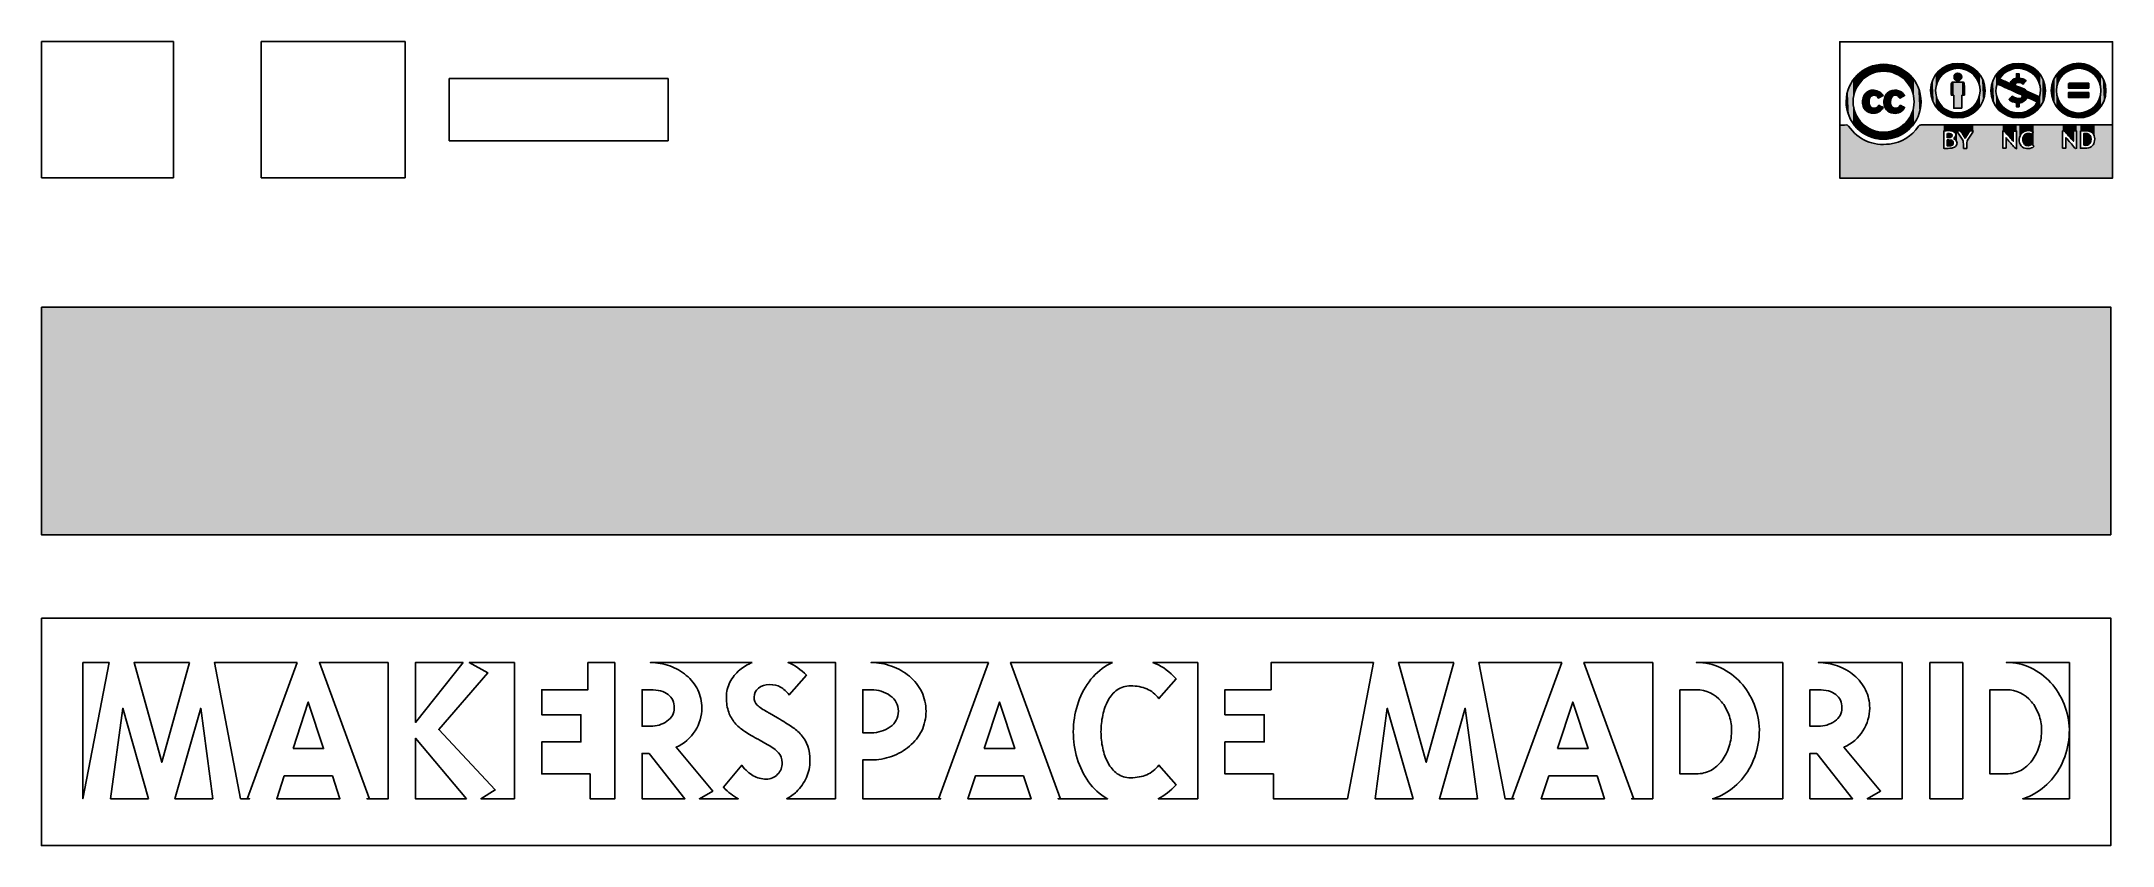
# Model space of a CAD drawing. Extents: x 0 to 338, y -186 to -55.
import ezdxf

# ---------------------------------------------------------------- set-up
doc = ezdxf.new("R2010")
doc.units = 0
doc.layers.add('CALQUE_1', color=7, linetype='CONTINUOUS')
picture_1 = doc.add_image_def('image1.png', size_in_pixel=(1687, 480))
picture_2 = doc.add_image_def('image2.png', size_in_pixel=(1052, 1094))
picture_3 = doc.add_image_def('image3.png', size_in_pixel=(266, 252))

# ---------------------------------------------------------------- blocks, each defined once
blk = doc.blocks.new('*U5')
at = {"layer": 'CALQUE_1', "color": 250}
for points in [[(0, -135.1), (0, -97.99), (337.44, -135.1)], [(337.44, -135.1), (0, -97.99), (337.44, -97.99)]]:
    blk.add_solid(points, dxfattribs=at)
blk = doc.blocks.new('BLOCK_2')
at = {"layer": 'CALQUE_1'}
image = blk.add_image(picture_2, insert=(0, -76.89), size_in_units=(21.51, 22.24), dxfattribs=at)
image = blk.add_image(picture_3, insert=(35.82, -76.88), size_in_units=(23.47, 22.24), dxfattribs=at)
image = blk.add_image(picture_1, insert=(66.49, -70.85), size_in_units=(35.73, 10.17), dxfattribs=at)
blk = doc.blocks.new('*U6')
at = {"layer": 'CALQUE_1', "color": 7}
for points in [[(293.26, -76.91), (293.25, -68.56), (293.26, -68.29)], [(293.25, -69.91), (293.25, -68.56), (293.25, -68.56)], [(293.25, -69.91), (293.25, -68.56), (293.25, -72.61)], [(293.25, -72.61), (293.25, -68.56), (293.25, -68.56)], [(293.25, -72.61), (293.25, -68.56), (293.25, -75.31)], [(293.25, -75.31), (293.25, -68.56), (293.25, -68.56)], [(293.25, -75.31), (293.25, -68.56), (293.25, -76.66)], [(293.25, -76.66), (293.25, -68.56), (293.25, -68.56)], [(293.25, -76.66), (293.25, -68.56), (293.25, -76.83)], [(293.25, -76.83), (293.25, -68.56), (293.25, -68.56)], [(293.25, -76.83), (293.25, -68.56), (293.25, -76.91)], [(293.25, -76.91), (293.25, -68.56), (293.25, -68.56)], [(293.25, -76.91), (293.25, -68.56), (293.26, -76.91)], [(293.3, -76.92), (293.26, -68.29), (293.3, -68.28)], [(293.26, -76.91), (293.26, -68.29), (293.3, -76.92)], [(293.3, -76.92), (293.3, -68.28), (293.38, -76.92)], [(293.38, -76.92), (293.3, -68.28), (293.38, -68.28)], [(293.38, -76.92), (293.38, -68.28), (293.6, -76.93)], [(293.6, -76.93), (293.38, -68.28), (293.6, -68.28)], [(293.6, -76.93), (293.6, -68.28), (294.05, -76.93)], [(294.05, -76.93), (293.6, -68.28), (294.05, -68.28)], [(294.05, -76.93), (294.05, -68.28), (294.48, -76.93)], [(294.48, -76.93), (294.05, -68.28), (294.48, -68.29)], [(294.48, -76.93), (294.48, -68.29), (294.68, -76.93)], [(294.68, -76.93), (294.48, -68.29), (294.68, -68.46)], [(294.68, -76.93), (294.68, -68.46), (295.33, -76.93)], [(295.33, -76.93), (294.68, -68.46), (295.33, -69.23)], [(295.33, -76.93), (295.33, -69.23), (295.5, -76.93)], [(295.5, -76.93), (295.33, -69.23), (295.5, -69.43)], [(295.5, -76.93), (295.5, -69.43), (296.41, -76.93)], [(296.41, -76.93), (295.5, -69.43), (296.41, -70.22)], [(296.41, -76.93), (296.41, -70.22), (297.4, -76.93)], [(297.4, -76.93), (296.41, -70.22), (297.4, -70.81)], [(297.4, -76.93), (297.4, -70.81), (298.48, -76.93)], [(298.48, -76.93), (297.4, -70.81), (298.48, -71.21)], [(304.34, -76.93), (302.79, -71.06), (304.34, -70.26)], [(305.65, -76.93), (304.34, -70.26), (305.65, -69.07)], [(304.34, -76.93), (304.34, -70.26), (305.65, -76.93)], [(305.94, -76.93), (305.65, -69.07), (305.94, -68.71)], [(305.65, -76.93), (305.65, -69.07), (305.94, -76.93)], [(306.11, -76.93), (305.94, -68.71), (306.11, -68.47)], [(305.94, -76.93), (305.94, -68.71), (306.11, -76.93)], [(306.17, -76.93), (306.11, -68.47), (306.17, -68.41)], [(306.11, -76.93), (306.11, -68.47), (306.17, -76.93)], [(306.27, -76.93), (306.17, -68.41), (306.27, -68.32)], [(306.17, -76.93), (306.17, -68.41), (306.27, -76.93)], [(306.41, -76.93), (306.27, -68.32), (306.41, -68.28)], [(306.27, -76.93), (306.27, -68.32), (306.41, -76.93)], [(306.49, -76.93), (306.41, -68.28), (306.49, -68.27)], [(306.41, -76.93), (306.41, -68.28), (306.49, -76.93)], [(306.49, -76.93), (306.49, -68.27), (306.5, -76.93)], [(306.5, -76.93), (306.49, -68.27), (306.5, -68.27)], [(306.5, -76.93), (306.5, -68.27), (306.51, -76.93)], [(306.51, -76.93), (306.5, -68.27), (306.51, -68.27)], [(306.51, -76.93), (306.51, -68.27), (306.75, -76.93)], [(306.75, -76.93), (306.51, -68.27), (306.75, -68.27)], [(306.75, -76.93), (306.75, -68.27), (307.96, -76.93)], [(307.96, -76.93), (306.75, -68.27), (307.96, -68.27)], [(307.96, -76.93), (307.96, -68.27), (310.22, -76.93)], [(310.22, -76.93), (307.96, -68.27), (310.22, -68.27)], [(310.22, -69.24), (310.22, -68.27), (310.22, -69.24)], [(310.22, -69.24), (310.22, -68.27), (310.22, -68.27)], [(310.22, -69.24), (310.22, -68.27), (310.22, -69.23)], [(310.22, -69.23), (310.22, -68.27), (310.22, -68.27)], [(310.22, -69.23), (310.22, -68.27), (310.23, -69.23)], [(310.23, -69.23), (310.22, -68.27), (310.23, -68.27)], [(310.23, -69.23), (310.23, -68.27), (310.23, -69.23)], [(310.23, -69.23), (310.23, -68.27), (310.23, -68.27)], [(310.23, -69.23), (310.23, -68.27), (310.26, -69.23)], [(310.26, -69.23), (310.23, -68.27), (310.26, -68.27)], [(310.26, -69.23), (310.26, -68.27), (310.28, -69.22)], [(310.28, -69.22), (310.26, -68.27), (310.28, -68.27)], [(310.28, -69.22), (310.28, -68.27), (310.3, -69.22)], [(310.3, -69.22), (310.28, -68.27), (310.3, -68.27)], [(310.3, -69.22), (310.3, -68.27), (310.34, -69.22)], [(310.34, -69.22), (310.3, -68.27), (310.34, -68.27)], [(310.34, -69.22), (310.34, -68.27), (310.37, -69.22)], [(310.37, -69.22), (310.34, -68.27), (310.37, -68.27)], [(310.37, -69.22), (310.37, -68.27), (310.38, -69.22)], [(310.38, -69.22), (310.37, -68.27), (310.38, -68.27)], [(310.38, -69.22), (310.38, -68.27), (310.38, -69.22)], [(310.38, -69.22), (310.38, -68.27), (310.38, -68.27)], [(310.38, -69.22), (310.38, -68.27), (310.45, -69.22)], [(310.45, -69.22), (310.38, -68.27), (310.45, -68.27)], [(310.45, -69.22), (310.45, -68.27), (310.49, -69.22)], [(310.49, -69.22), (310.45, -68.27), (310.49, -68.27)], [(310.49, -69.22), (310.49, -68.27), (310.91, -69.2)], [(310.91, -69.2), (310.49, -68.27), (310.91, -68.27)], [(310.91, -69.2), (310.91, -68.27), (311.08, -69.2)], [(311.08, -69.2), (310.91, -68.27), (311.08, -68.27)], [(311.08, -69.2), (311.08, -68.27), (311.12, -69.2)], [(311.12, -69.2), (311.08, -68.27), (311.12, -68.27)], [(311.12, -69.2), (311.12, -68.27), (311.32, -69.21)], [(311.32, -69.21), (311.12, -68.27), (311.32, -68.27)], [(311.32, -69.21), (311.32, -68.27), (311.4, -69.23)], [(311.4, -69.23), (311.32, -68.27), (311.4, -68.27)], [(311.4, -69.23), (311.4, -68.27), (311.48, -69.24)], [(311.48, -69.24), (311.4, -68.27), (311.48, -68.27)], [(311.48, -69.24), (311.48, -68.27), (311.51, -69.25)], [(311.51, -69.25), (311.48, -68.27), (311.51, -68.27)], [(311.51, -69.25), (311.51, -68.27), (311.53, -69.25)], [(311.53, -69.25), (311.51, -68.27), (311.53, -68.27)], [(311.53, -69.25), (311.53, -68.27), (311.53, -69.25)], [(311.53, -69.25), (311.53, -68.27), (311.53, -68.27)], [(311.53, -69.25), (311.53, -68.27), (311.62, -69.27)], [(311.62, -69.27), (311.53, -68.27), (311.62, -68.27)], [(311.62, -69.27), (311.62, -68.27), (311.63, -69.28)], [(311.63, -69.28), (311.62, -68.27), (311.63, -68.27)], [(311.63, -69.28), (311.63, -68.27), (311.68, -69.29)], [(311.68, -69.29), (311.63, -68.27), (311.68, -68.27)], [(311.68, -69.29), (311.68, -68.27), (311.71, -69.3)], [(311.71, -69.3), (311.68, -68.27), (311.71, -68.27)], [(311.71, -69.3), (311.71, -68.27), (311.8, -69.34)], [(311.8, -69.34), (311.71, -68.27), (311.8, -68.27)], [(311.8, -69.34), (311.8, -68.27), (311.8, -69.34)], [(311.8, -69.34), (311.8, -68.27), (311.8, -68.27)], [(311.8, -69.34), (311.8, -68.27), (311.81, -69.35)], [(311.81, -69.35), (311.8, -68.27), (311.81, -68.27)], [(311.81, -70.47), (311.8, -70.47), (311.81, -70.46)], [(311.81, -69.35), (311.81, -68.27), (311.9, -69.4)], [(311.9, -69.4), (311.81, -68.27), (311.9, -68.27)], [(311.9, -70.53), (311.81, -70.46), (311.9, -70.41)], [(311.81, -70.47), (311.81, -70.46), (311.9, -70.53)], [(311.9, -69.4), (311.9, -68.27), (311.9, -69.4)], [(311.9, -69.4), (311.9, -68.27), (311.9, -68.27)], [(311.9, -69.4), (311.9, -68.27), (311.97, -69.46)], [(311.97, -69.46), (311.9, -68.27), (311.97, -68.27)], [(311.97, -70.57), (311.9, -70.4), (311.97, -70.34)], [(311.9, -70.53), (311.9, -70.41), (311.9, -70.4)], [(311.9, -70.53), (311.9, -70.4), (311.97, -70.57)], [(311.9, -70.53), (311.9, -70.41), (311.9, -70.53)], [(311.97, -69.46), (311.97, -68.27), (311.97, -69.46)], [(311.97, -69.46), (311.97, -68.27), (311.97, -68.27)], [(311.97, -69.46), (311.97, -68.27), (311.98, -69.47)], [(311.98, -69.47), (311.97, -68.27), (311.98, -68.27)], [(311.98, -70.58), (311.97, -70.34), (311.98, -70.33)], [(311.97, -70.57), (311.97, -70.34), (311.97, -70.57)], [(311.97, -70.57), (311.97, -70.34), (311.97, -70.34)], [(311.97, -70.57), (311.97, -70.34), (311.98, -70.58)], [(311.98, -69.47), (311.98, -68.27), (311.99, -69.48)], [(311.99, -69.48), (311.98, -68.27), (311.99, -68.27)], [(311.98, -70.58), (311.98, -70.33), (311.99, -70.58)], [(311.99, -70.58), (311.98, -70.33), (311.99, -70.33)], [(311.99, -69.48), (311.99, -68.27), (312.04, -69.54)], [(312.04, -69.54), (311.99, -68.27), (312.04, -68.27)], [(312.04, -70.62), (311.99, -70.33), (312.04, -70.27)], [(311.99, -70.58), (311.99, -70.33), (312.04, -70.62)], [(312.04, -69.54), (312.04, -68.27), (312.05, -69.55)], [(312.05, -69.55), (312.04, -68.27), (312.05, -68.27)], [(312.05, -70.62), (312.04, -70.27), (312.05, -70.26)], [(312.04, -70.62), (312.04, -70.27), (312.05, -70.62)], [(312.05, -69.55), (312.05, -68.27), (312.06, -69.57)], [(312.06, -69.57), (312.05, -68.27), (312.06, -68.27)], [(312.06, -70.63), (312.05, -70.26), (312.06, -70.25)], [(312.05, -70.62), (312.05, -70.26), (312.06, -70.63)], [(312.06, -69.57), (312.06, -68.27), (312.07, -69.58)], [(312.07, -69.58), (312.06, -68.27), (312.07, -68.27)], [(312.07, -70.63), (312.06, -70.25), (312.07, -70.24)], [(312.06, -70.63), (312.06, -70.25), (312.07, -70.63)], [(312.07, -69.58), (312.07, -68.27), (312.09, -69.61)], [(312.09, -69.61), (312.07, -68.27), (312.09, -68.27)], [(312.09, -70.65), (312.07, -70.24), (312.09, -70.21)], [(312.07, -70.63), (312.07, -70.24), (312.09, -70.65)], [(312.09, -69.61), (312.09, -68.27), (312.09, -69.62)], [(312.09, -69.62), (312.09, -68.27), (312.09, -68.27)], [(312.09, -69.62), (312.09, -68.27), (312.1, -69.65)], [(312.1, -69.65), (312.09, -68.27), (312.1, -68.27)], [(312.1, -70.66), (312.09, -70.19), (312.1, -70.18)], [(312.09, -70.66), (312.09, -70.21), (312.09, -70.19)], [(312.09, -70.66), (312.09, -70.19), (312.1, -70.66)], [(312.09, -70.65), (312.09, -70.21), (312.09, -70.66)], [(312.1, -69.65), (312.1, -68.27), (312.1, -69.65)], [(312.1, -69.65), (312.1, -68.27), (312.1, -68.27)], [(312.1, -69.65), (312.1, -68.27), (312.11, -69.66)], [(312.11, -69.66), (312.1, -68.27), (312.11, -68.27)], [(312.11, -70.67), (312.1, -70.18), (312.11, -70.17)], [(312.1, -70.66), (312.1, -70.18), (312.1, -70.66)], [(312.1, -70.66), (312.1, -70.18), (312.1, -70.18)], [(312.1, -70.66), (312.1, -70.18), (312.11, -70.67)], [(312.11, -69.66), (312.11, -68.27), (312.11, -69.67)], [(312.11, -69.67), (312.11, -68.27), (312.11, -68.27)], [(312.11, -69.67), (312.11, -68.27), (312.13, -69.71)], [(312.13, -69.71), (312.11, -68.27), (312.13, -68.27)], [(312.13, -70.68), (312.11, -70.16), (312.13, -70.12)], [(312.11, -70.67), (312.11, -70.17), (312.11, -70.16)], [(312.11, -70.67), (312.11, -70.16), (312.13, -70.68)], [(312.11, -70.67), (312.11, -70.17), (312.11, -70.67)], [(312.13, -69.71), (312.13, -68.27), (312.13, -69.72)], [(312.13, -69.72), (312.13, -68.27), (312.13, -68.27)], [(312.13, -69.72), (312.13, -68.27), (312.14, -69.75)], [(312.14, -69.75), (312.13, -68.27), (312.14, -68.27)], [(312.14, -70.69), (312.13, -70.11), (312.14, -70.09)], [(312.13, -70.69), (312.13, -70.12), (312.13, -70.11)], [(312.13, -70.69), (312.13, -70.11), (312.14, -70.69)], [(312.13, -70.68), (312.13, -70.12), (312.13, -70.69)], [(312.14, -69.75), (312.14, -68.27), (312.15, -69.8)], [(312.15, -69.8), (312.14, -68.27), (312.15, -68.27)], [(312.15, -70.71), (312.14, -70.09), (312.15, -70.06)], [(312.14, -70.69), (312.14, -70.09), (312.15, -70.71)], [(312.15, -69.8), (312.15, -68.27), (312.16, -69.83)], [(312.16, -69.83), (312.15, -68.27), (312.16, -68.27)], [(312.16, -70.71), (312.15, -70.06), (312.16, -70)], [(312.15, -70.71), (312.15, -70.06), (312.16, -70.71)], [(312.16, -69.83), (312.16, -68.27), (312.16, -69.88)], [(312.16, -69.88), (312.16, -68.27), (312.16, -68.27)], [(312.16, -69.88), (312.16, -68.27), (312.16, -69.95)], [(312.16, -69.95), (312.16, -68.27), (312.16, -68.27)], [(312.16, -70.72), (312.16, -68.27), (312.2, -70.77)], [(312.2, -70.77), (312.16, -68.27), (312.2, -68.27)], [(312.16, -70.72), (312.16, -69.98), (312.16, -69.95)], [(312.16, -70.72), (312.16, -70), (312.16, -69.98)], [(312.16, -70.72), (312.16, -69.98), (312.16, -70.72)], [(312.16, -70.71), (312.16, -70), (312.16, -70.72)], [(312.2, -70.77), (312.2, -68.27), (312.22, -70.78)], [(312.22, -70.78), (312.2, -68.27), (312.22, -68.27)], [(312.22, -70.78), (312.22, -68.27), (312.26, -70.85)], [(312.26, -70.85), (312.22, -68.27), (312.26, -68.27)], [(312.26, -70.85), (312.26, -68.27), (312.31, -70.94)], [(312.31, -70.94), (312.26, -68.27), (312.31, -68.27)], [(312.31, -70.94), (312.31, -68.27), (312.33, -71.02)], [(312.33, -71.02), (312.31, -68.27), (312.33, -68.27)], [(312.33, -71.02), (312.33, -68.27), (312.35, -71.09)], [(312.35, -71.09), (312.33, -68.27), (312.35, -68.27)], [(312.35, -69.24), (312.35, -68.27), (312.36, -69.24)], [(312.36, -69.24), (312.35, -68.27), (312.36, -68.27)], [(312.35, -71.09), (312.35, -69.24), (312.36, -71.11)], [(312.36, -71.11), (312.35, -69.24), (312.36, -69.25)], [(312.36, -69.24), (312.36, -68.27), (312.36, -69.24)], [(312.36, -69.24), (312.36, -68.27), (312.36, -68.27)], [(312.36, -69.24), (312.36, -68.27), (312.37, -69.24)], [(312.37, -69.24), (312.36, -68.27), (312.37, -68.27)], [(312.36, -71.11), (312.36, -69.25), (312.36, -71.12)], [(312.36, -71.12), (312.36, -69.25), (312.36, -69.25)], [(312.36, -71.12), (312.36, -69.25), (312.37, -71.29)], [(312.37, -71.29), (312.36, -69.25), (312.37, -69.27)], [(312.37, -69.24), (312.37, -68.27), (312.37, -69.24)], [(312.37, -69.24), (312.37, -68.27), (312.37, -68.27)], [(312.37, -69.24), (312.37, -68.27), (312.39, -69.24)], [(312.39, -69.24), (312.37, -68.27), (312.39, -68.27)], [(312.37, -76.93), (312.37, -69.27), (312.37, -76.93)], [(312.37, -76.93), (312.37, -69.27), (312.37, -69.28)], [(312.37, -76.93), (312.37, -69.28), (312.39, -76.93)], [(312.39, -76.93), (312.37, -69.28), (312.39, -69.3)], [(312.39, -69.24), (312.39, -68.27), (312.41, -69.24)], [(312.41, -69.24), (312.39, -68.27), (312.41, -68.27)], [(312.39, -76.93), (312.39, -69.3), (312.41, -76.93)], [(312.41, -76.93), (312.39, -69.3), (312.41, -69.34)], [(312.41, -69.24), (312.41, -68.27), (312.44, -69.24)], [(312.44, -69.24), (312.41, -68.27), (312.44, -68.27)], [(312.41, -76.93), (312.41, -69.34), (312.44, -76.93)], [(312.44, -76.93), (312.41, -69.34), (312.44, -69.4)], [(312.44, -69.24), (312.44, -68.27), (312.47, -69.24)], [(312.47, -69.24), (312.44, -68.27), (312.47, -68.27)], [(312.44, -76.93), (312.44, -69.4), (312.47, -76.93)], [(312.47, -76.93), (312.44, -69.4), (312.47, -69.44)], [(312.47, -69.24), (312.47, -68.27), (312.47, -69.24)], [(312.47, -69.24), (312.47, -68.27), (312.47, -68.27)], [(312.47, -69.24), (312.47, -68.27), (312.47, -69.24)], [(312.47, -69.24), (312.47, -68.27), (312.47, -68.27)], [(312.47, -69.24), (312.47, -68.27), (312.47, -69.24)], [(312.47, -69.24), (312.47, -68.27), (312.47, -68.27)], [(312.47, -69.24), (312.47, -68.27), (312.48, -69.24)], [(312.48, -69.24), (312.47, -68.27), (312.48, -68.27)], [(312.47, -76.93), (312.47, -69.44), (312.47, -76.93)], [(312.47, -76.93), (312.47, -69.44), (312.47, -69.45)], [(312.47, -76.93), (312.47, -69.45), (312.47, -76.93)], [(312.47, -76.93), (312.47, -69.45), (312.47, -69.45)], [(312.47, -76.93), (312.47, -69.45), (312.47, -76.93)], [(312.47, -76.93), (312.47, -69.45), (312.47, -69.45)], [(312.47, -76.93), (312.47, -69.45), (312.48, -76.93)], [(312.48, -76.93), (312.47, -69.45), (312.48, -69.46)], [(312.48, -69.24), (312.48, -68.27), (312.53, -69.24)], [(312.53, -69.24), (312.48, -68.27), (312.53, -68.27)], [(312.48, -76.93), (312.48, -69.46), (312.53, -76.93)], [(312.53, -76.93), (312.48, -69.46), (312.53, -69.54)], [(312.53, -69.24), (312.53, -68.27), (312.63, -69.24)], [(312.63, -69.24), (312.53, -68.27), (312.63, -68.27)], [(312.53, -76.93), (312.53, -69.54), (312.63, -76.93)], [(312.63, -76.93), (312.53, -69.54), (312.63, -69.7)], [(312.63, -69.24), (312.63, -68.27), (312.72, -69.24)], [(312.72, -69.24), (312.63, -68.27), (312.72, -68.27)], [(312.63, -76.93), (312.63, -69.7), (312.72, -76.93)], [(312.72, -76.93), (312.63, -69.7), (312.72, -69.84)], [(312.72, -69.24), (312.72, -68.27), (312.83, -69.24)], [(312.83, -69.24), (312.72, -68.27), (312.83, -68.27)], [(312.72, -76.93), (312.72, -69.84), (312.83, -76.93)], [(312.83, -76.93), (312.72, -69.84), (312.83, -70.02)], [(312.83, -69.24), (312.83, -68.27), (312.86, -69.24)], [(312.86, -69.24), (312.83, -68.27), (312.86, -68.27)], [(312.83, -76.93), (312.83, -70.02), (312.86, -76.93)], [(312.86, -76.93), (312.83, -70.02), (312.86, -70.06)], [(312.86, -69.24), (312.86, -68.27), (312.88, -69.25)], [(312.88, -69.25), (312.86, -68.27), (312.88, -68.27)], [(312.86, -76.93), (312.86, -70.06), (312.88, -76.93)], [(312.88, -76.93), (312.86, -70.06), (312.88, -70.09)], [(312.88, -69.25), (312.88, -68.27), (312.9, -69.25)], [(312.9, -69.25), (312.88, -68.27), (312.9, -68.27)], [(312.88, -76.93), (312.88, -70.09), (312.9, -76.93)], [(312.9, -76.93), (312.88, -70.09), (312.9, -70.12)], [(312.9, -69.25), (312.9, -68.27), (312.97, -69.31)], [(312.97, -69.31), (312.9, -68.27), (312.97, -68.27)], [(312.9, -76.93), (312.9, -70.12), (312.97, -76.93)], [(312.97, -76.93), (312.9, -70.12), (312.97, -70.24)], [(312.97, -69.31), (312.97, -68.27), (313.01, -69.35)], [(313.01, -69.35), (312.97, -68.27), (313.01, -68.27)], [(312.97, -76.93), (312.97, -70.24), (313.01, -76.93)], [(313.01, -76.93), (312.97, -70.24), (313.01, -70.29)], [(313.01, -69.35), (313.01, -68.27), (313.02, -69.37)], [(313.02, -69.37), (313.01, -68.27), (313.02, -68.27)], [(313.01, -76.93), (313.01, -70.29), (313.02, -76.93)], [(313.02, -76.93), (313.01, -70.29), (313.02, -70.31)], [(313.02, -69.37), (313.02, -68.27), (313.02, -69.37)], [(313.02, -69.37), (313.02, -68.27), (313.02, -68.27)], [(313.02, -69.37), (313.02, -68.27), (313.03, -69.38)], [(313.03, -69.38), (313.02, -68.27), (313.03, -68.27)], [(313.02, -76.93), (313.02, -70.31), (313.02, -76.93)], [(313.02, -76.93), (313.02, -70.31), (313.02, -70.31)], [(313.02, -76.93), (313.02, -70.31), (313.03, -76.93)], [(313.03, -76.93), (313.02, -70.31), (313.03, -70.32)], [(313.03, -69.38), (313.03, -68.27), (313.05, -69.41)], [(313.05, -69.41), (313.03, -68.27), (313.05, -68.27)], [(313.03, -76.93), (313.03, -70.32), (313.05, -76.93)], [(313.05, -76.93), (313.03, -70.32), (313.05, -70.35)], [(313.05, -69.41), (313.05, -68.27), (313.08, -69.47)], [(313.08, -69.47), (313.05, -68.27), (313.08, -68.27)], [(313.05, -76.93), (313.05, -70.35), (313.08, -76.93)], [(313.08, -76.93), (313.05, -70.35), (313.08, -70.41)], [(313.08, -69.47), (313.08, -68.27), (313.22, -69.68)], [(313.22, -69.68), (313.08, -68.27), (313.22, -68.27)], [(313.08, -76.93), (313.08, -70.41), (313.22, -76.93)], [(313.22, -76.93), (313.08, -70.41), (313.22, -70.62)], [(313.22, -69.68), (313.22, -68.27), (313.26, -69.76)], [(313.26, -69.76), (313.22, -68.27), (313.26, -68.27)], [(313.22, -76.93), (313.22, -70.62), (313.26, -76.93)], [(313.26, -76.93), (313.22, -70.62), (313.26, -70.7)], [(313.26, -69.76), (313.26, -68.27), (313.29, -69.79)], [(313.29, -69.79), (313.26, -68.27), (313.29, -68.27)], [(313.26, -76.93), (313.26, -70.7), (313.29, -76.93)], [(313.29, -76.93), (313.26, -70.7), (313.29, -70.74)], [(313.29, -69.79), (313.29, -68.27), (313.3, -69.81)], [(313.3, -69.81), (313.29, -68.27), (313.3, -68.27)], [(313.29, -76.93), (313.29, -70.74), (313.3, -76.93)], [(313.3, -76.93), (313.29, -70.74), (313.3, -70.76)], [(313.3, -69.81), (313.3, -68.27), (313.31, -69.82)], [(313.31, -69.82), (313.3, -68.27), (313.31, -68.27)], [(313.3, -76.93), (313.3, -70.76), (313.31, -76.93)], [(313.31, -76.93), (313.3, -70.76), (313.31, -70.77)], [(313.31, -69.82), (313.31, -68.27), (313.33, -69.86)], [(313.33, -69.86), (313.31, -68.27), (313.33, -68.27)], [(313.31, -76.93), (313.31, -70.77), (313.33, -76.93)], [(313.33, -76.93), (313.31, -70.77), (313.33, -70.81)], [(313.33, -69.86), (313.33, -68.27), (313.38, -69.95)], [(313.38, -69.95), (313.33, -68.27), (313.38, -68.27)], [(313.33, -76.93), (313.33, -70.81), (313.38, -76.93)], [(313.38, -76.93), (313.33, -70.81), (313.38, -70.97)], [(313.38, -69.95), (313.38, -68.27), (313.39, -69.96)], [(313.39, -69.96), (313.38, -68.27), (313.39, -68.27)], [(313.39, -69.96), (313.39, -68.27), (313.4, -69.97)], [(313.4, -69.97), (313.39, -68.27), (313.4, -68.27)], [(313.4, -69.97), (313.4, -68.27), (313.4, -69.98)], [(313.4, -69.98), (313.4, -68.27), (313.4, -68.27)], [(313.4, -69.98), (313.4, -68.27), (313.4, -69.98)], [(313.4, -69.98), (313.4, -68.27), (313.4, -68.27)], [(313.4, -69.98), (313.4, -68.27), (313.41, -69.99)], [(313.41, -69.99), (313.4, -68.27), (313.41, -68.27)], [(313.41, -69.99), (313.41, -68.27), (313.41, -69.99)], [(313.41, -69.99), (313.41, -68.27), (313.41, -68.27)], [(313.41, -69.99), (313.41, -68.27), (313.55, -70.22)], [(313.55, -70.22), (313.41, -68.27), (313.55, -68.27)], [(313.55, -70.22), (313.55, -68.27), (313.63, -70.35)], [(313.63, -70.35), (313.55, -68.27), (313.63, -68.27)], [(313.63, -70.35), (313.63, -68.27), (313.67, -70.42)], [(313.67, -70.42), (313.63, -68.27), (313.67, -68.27)], [(313.67, -70.42), (313.67, -68.27), (313.68, -70.43)], [(313.68, -70.43), (313.67, -68.27), (313.68, -68.27)], [(313.68, -70.43), (313.68, -68.27), (313.69, -70.45)], [(313.69, -70.45), (313.68, -68.27), (313.69, -68.27)], [(313.69, -70.45), (313.69, -68.27), (313.71, -70.42)], [(313.71, -70.42), (313.69, -68.27), (313.71, -68.27)], [(313.71, -70.42), (313.71, -68.27), (313.94, -70.07)], [(313.94, -70.07), (313.71, -68.27), (313.94, -68.27)], [(313.94, -70.07), (313.94, -68.27), (313.97, -70.02)], [(313.97, -70.02), (313.94, -68.27), (313.97, -68.27)], [(313.97, -70.02), (313.97, -68.27), (313.97, -70.02)], [(313.97, -70.02), (313.97, -68.27), (313.97, -68.27)], [(313.97, -70.02), (313.97, -68.27), (313.97, -70.01)], [(313.97, -70.01), (313.97, -68.27), (313.97, -68.27)], [(313.97, -70.01), (313.97, -68.27), (313.97, -70.01)], [(313.97, -70.01), (313.97, -68.27), (313.97, -68.27)], [(313.97, -70.01), (313.97, -68.27), (313.97, -70.01)], [(313.97, -70.01), (313.97, -68.27), (313.97, -68.27)], [(313.97, -70.01), (313.97, -68.27), (313.98, -70)], [(313.98, -70), (313.97, -68.27), (313.98, -68.27)], [(313.98, -70), (313.98, -68.27), (313.98, -70)], [(313.98, -70), (313.98, -68.27), (313.98, -68.27)], [(313.98, -70), (313.98, -68.27), (313.99, -69.99)], [(313.99, -69.99), (313.98, -68.27), (313.99, -68.27)], [(313.99, -69.99), (313.99, -68.27), (313.99, -69.98)], [(313.99, -69.98), (313.99, -68.27), (313.99, -68.27)], [(313.99, -69.98), (313.99, -68.27), (314.05, -69.88)], [(314.05, -69.88), (313.99, -68.27), (314.05, -68.27)], [(314.05, -76.93), (313.99, -71), (314.05, -70.83)], [(314.05, -69.88), (314.05, -68.27), (314.07, -69.85)], [(314.07, -69.85), (314.05, -68.27), (314.07, -68.27)], [(314.07, -76.93), (314.05, -70.83), (314.07, -70.79)], [(314.05, -76.93), (314.05, -70.83), (314.07, -76.93)], [(314.07, -69.85), (314.07, -68.27), (314.08, -69.83)], [(314.08, -69.83), (314.07, -68.27), (314.08, -68.27)], [(314.08, -76.93), (314.07, -70.79), (314.08, -70.77)], [(314.07, -76.93), (314.07, -70.79), (314.08, -76.93)], [(314.08, -69.83), (314.08, -68.27), (314.09, -69.82)], [(314.09, -69.82), (314.08, -68.27), (314.09, -68.27)], [(314.09, -76.93), (314.08, -70.77), (314.09, -70.76)], [(314.08, -76.93), (314.08, -70.77), (314.09, -76.93)], [(314.09, -69.82), (314.09, -68.27), (314.1, -69.8)], [(314.1, -69.8), (314.09, -68.27), (314.1, -68.27)], [(314.1, -76.93), (314.09, -70.76), (314.1, -70.74)], [(314.09, -76.93), (314.09, -70.76), (314.1, -76.93)], [(314.1, -69.8), (314.1, -68.27), (314.12, -69.76)], [(314.12, -69.76), (314.1, -68.27), (314.12, -68.27)], [(314.12, -76.93), (314.1, -70.74), (314.12, -70.7)], [(314.1, -76.93), (314.1, -70.74), (314.12, -76.93)], [(314.12, -69.76), (314.12, -68.27), (314.24, -69.56)], [(314.24, -69.56), (314.12, -68.27), (314.24, -68.27)], [(314.24, -76.93), (314.12, -70.7), (314.24, -70.51)], [(314.12, -76.93), (314.12, -70.7), (314.24, -76.93)], [(314.24, -69.56), (314.24, -68.27), (314.27, -69.51)], [(314.27, -69.51), (314.24, -68.27), (314.27, -68.27)], [(314.27, -76.93), (314.24, -70.51), (314.27, -70.46)], [(314.24, -76.93), (314.24, -70.51), (314.27, -76.93)], [(314.27, -69.51), (314.27, -68.27), (314.29, -69.47)], [(314.29, -69.47), (314.27, -68.27), (314.29, -68.27)], [(314.29, -76.93), (314.27, -70.46), (314.29, -70.43)], [(314.27, -76.93), (314.27, -70.46), (314.29, -76.93)], [(314.29, -69.47), (314.29, -68.27), (314.32, -69.43)], [(314.32, -69.43), (314.29, -68.27), (314.32, -68.27)], [(314.32, -76.93), (314.29, -70.43), (314.32, -70.39)], [(314.29, -76.93), (314.29, -70.43), (314.32, -76.93)], [(314.32, -69.43), (314.32, -68.27), (314.34, -69.4)], [(314.34, -69.4), (314.32, -68.27), (314.34, -68.27)], [(314.34, -76.93), (314.32, -70.39), (314.34, -70.35)], [(314.32, -76.93), (314.32, -70.39), (314.34, -76.93)], [(314.34, -69.4), (314.34, -68.27), (314.39, -69.34)], [(314.39, -69.34), (314.34, -68.27), (314.39, -68.27)], [(314.39, -76.93), (314.34, -70.35), (314.39, -70.27)], [(314.34, -76.93), (314.34, -70.35), (314.39, -76.93)], [(314.39, -69.34), (314.39, -68.27), (314.45, -69.3)], [(314.45, -69.3), (314.39, -68.27), (314.45, -68.27)], [(314.45, -76.93), (314.39, -70.27), (314.45, -70.18)], [(314.39, -76.93), (314.39, -70.27), (314.45, -76.93)], [(314.45, -69.3), (314.45, -68.27), (314.51, -69.26)], [(314.51, -69.26), (314.45, -68.27), (314.51, -68.27)], [(314.51, -76.93), (314.45, -70.18), (314.51, -70.08)], [(314.45, -76.93), (314.45, -70.18), (314.51, -76.93)], [(314.51, -69.26), (314.51, -68.27), (314.58, -69.24)], [(314.58, -69.24), (314.51, -68.27), (314.58, -68.27)], [(314.58, -76.93), (314.51, -70.08), (314.58, -69.97)], [(314.51, -76.93), (314.51, -70.08), (314.58, -76.93)], [(314.58, -69.24), (314.58, -68.27), (314.65, -69.23)], [(314.65, -69.23), (314.58, -68.27), (314.65, -68.27)], [(314.65, -76.93), (314.58, -69.97), (314.65, -69.86)], [(314.58, -76.93), (314.58, -69.97), (314.65, -76.93)], [(314.65, -69.23), (314.65, -68.27), (314.72, -69.23)], [(314.72, -69.23), (314.65, -68.27), (314.72, -68.27)], [(314.72, -76.93), (314.65, -69.86), (314.72, -69.76)], [(314.65, -76.93), (314.65, -69.86), (314.72, -76.93)], [(314.72, -69.23), (314.72, -68.27), (314.74, -69.23)], [(314.74, -69.23), (314.72, -68.27), (314.74, -68.27)], [(314.74, -76.93), (314.72, -69.76), (314.74, -69.73)], [(314.72, -76.93), (314.72, -69.76), (314.74, -76.93)], [(314.74, -69.23), (314.74, -68.27), (314.78, -69.23)], [(314.78, -69.23), (314.74, -68.27), (314.78, -68.27)], [(314.78, -76.93), (314.74, -69.73), (314.78, -69.66)], [(314.74, -76.93), (314.74, -69.73), (314.78, -76.93)], [(314.78, -69.23), (314.78, -68.27), (314.8, -69.24)], [(314.8, -69.24), (314.78, -68.27), (314.8, -68.27)], [(314.8, -76.93), (314.78, -69.66), (314.8, -69.63)], [(314.78, -76.93), (314.78, -69.66), (314.8, -76.93)], [(314.8, -69.24), (314.8, -68.27), (314.81, -69.24)], [(314.81, -69.24), (314.8, -68.27), (314.81, -68.27)], [(314.81, -76.93), (314.8, -69.63), (314.81, -69.61)], [(314.8, -76.93), (314.8, -69.63), (314.81, -76.93)], [(314.81, -69.24), (314.81, -68.27), (314.83, -69.24)], [(314.83, -69.24), (314.81, -68.27), (314.83, -68.27)], [(314.83, -76.93), (314.81, -69.61), (314.83, -69.58)], [(314.81, -76.93), (314.81, -69.61), (314.83, -76.93)], [(314.83, -69.24), (314.83, -68.27), (314.88, -69.24)], [(314.88, -69.24), (314.83, -68.27), (314.88, -68.27)], [(314.88, -76.93), (314.83, -69.58), (314.88, -69.5)], [(314.83, -76.93), (314.83, -69.58), (314.88, -76.93)], [(314.88, -69.24), (314.88, -68.27), (314.92, -69.24)], [(314.92, -69.24), (314.88, -68.27), (314.92, -68.27)], [(314.92, -76.93), (314.88, -69.5), (314.92, -69.45)], [(314.88, -76.93), (314.88, -69.5), (314.92, -76.93)], [(314.92, -69.24), (314.92, -68.27), (314.93, -69.24)], [(314.93, -69.24), (314.92, -68.27), (314.93, -68.27)], [(314.93, -76.93), (314.92, -69.45), (314.93, -69.43)], [(314.92, -76.93), (314.92, -69.45), (314.93, -76.93)], [(314.93, -69.24), (314.93, -68.27), (314.93, -69.24)], [(314.93, -69.24), (314.93, -68.27), (314.93, -68.27)], [(314.93, -69.24), (314.93, -68.27), (314.93, -69.24)], [(314.93, -69.24), (314.93, -68.27), (314.93, -68.27)], [(314.93, -69.24), (314.93, -68.27), (314.94, -69.24)], [(314.94, -69.24), (314.93, -68.27), (314.94, -68.27)], [(314.94, -76.93), (314.93, -69.42), (314.94, -69.41)], [(314.93, -76.93), (314.93, -69.43), (314.93, -69.42)], [(314.93, -76.93), (314.93, -69.42), (314.93, -76.93)], [(314.93, -76.93), (314.93, -69.42), (314.93, -69.42)], [(314.93, -76.93), (314.93, -69.42), (314.94, -76.93)], [(314.93, -76.93), (314.93, -69.43), (314.93, -76.93)], [(314.94, -69.24), (314.94, -68.27), (314.95, -69.24)], [(314.95, -69.24), (314.94, -68.27), (314.95, -68.27)], [(314.95, -76.93), (314.94, -69.41), (314.95, -69.39)], [(314.94, -76.93), (314.94, -69.41), (314.95, -76.93)], [(314.95, -69.24), (314.95, -68.27), (314.99, -69.24)], [(314.99, -69.24), (314.95, -68.27), (314.99, -68.27)], [(314.99, -76.93), (314.95, -69.39), (314.99, -69.32)], [(314.95, -76.93), (314.95, -69.39), (314.99, -76.93)], [(314.99, -69.24), (314.99, -68.27), (314.99, -69.24)], [(314.99, -69.24), (314.99, -68.27), (314.99, -68.27)], [(314.99, -69.24), (314.99, -68.27), (315.02, -69.24)], [(315.02, -69.24), (314.99, -68.27), (315.02, -68.27)], [(315.02, -76.93), (314.99, -69.31), (315.02, -69.26)], [(314.99, -76.93), (314.99, -69.32), (314.99, -69.31)], [(314.99, -76.93), (314.99, -69.31), (315.02, -76.93)], [(314.99, -76.93), (314.99, -69.32), (314.99, -76.93)], [(315.02, -69.24), (315.02, -68.27), (315.02, -69.24)], [(315.02, -69.24), (315.02, -68.27), (315.02, -68.27)], [(315.02, -69.24), (315.02, -68.27), (315.03, -69.24)], [(315.03, -69.24), (315.02, -68.27), (315.03, -68.27)], [(315.03, -76.93), (315.02, -69.26), (315.03, -69.24)], [(315.02, -76.93), (315.02, -69.26), (315.02, -76.93)], [(315.02, -76.93), (315.02, -69.26), (315.02, -69.26)], [(315.02, -76.93), (315.02, -69.26), (315.03, -76.93)], [(315.03, -76.93), (315.03, -68.27), (319.82, -76.93)], [(319.82, -76.93), (315.03, -68.27), (319.82, -68.27)], [(319.82, -69.28), (319.82, -68.27), (319.83, -69.27)], [(319.83, -69.27), (319.82, -68.27), (319.83, -68.27)], [(319.83, -69.27), (319.83, -68.27), (319.83, -69.27)], [(319.83, -69.27), (319.83, -68.27), (319.83, -68.27)], [(319.83, -69.27), (319.83, -68.27), (319.83, -69.27)], [(319.83, -69.27), (319.83, -68.27), (319.83, -68.27)], [(319.83, -69.27), (319.83, -68.27), (319.83, -69.27)], [(319.83, -69.27), (319.83, -68.27), (319.83, -68.27)], [(319.83, -69.27), (319.83, -68.27), (319.85, -69.26)], [(319.85, -69.26), (319.83, -68.27), (319.85, -68.27)], [(319.85, -69.26), (319.85, -68.27), (319.86, -69.26)], [(319.86, -69.26), (319.85, -68.27), (319.86, -68.27)], [(319.86, -69.26), (319.86, -68.27), (319.94, -69.25)], [(319.94, -69.25), (319.86, -68.27), (319.94, -68.27)], [(319.94, -69.25), (319.94, -68.27), (319.96, -69.25)], [(319.96, -69.25), (319.94, -68.27), (319.96, -68.27)], [(319.96, -69.25), (319.96, -68.27), (320.01, -69.25)], [(320.01, -69.25), (319.96, -68.27), (320.01, -68.27)], [(320.01, -69.25), (320.01, -68.27), (320.08, -69.28)], [(320.08, -69.28), (320.01, -68.27), (320.08, -68.27)], [(320.08, -69.28), (320.08, -68.27), (320.14, -69.33)], [(320.14, -69.33), (320.08, -68.27), (320.14, -68.27)], [(320.14, -69.33), (320.14, -68.27), (320.2, -69.39)], [(320.2, -69.39), (320.14, -68.27), (320.2, -68.27)], [(320.2, -69.39), (320.2, -68.27), (320.36, -69.56)], [(320.36, -69.56), (320.2, -68.27), (320.36, -68.27)], [(320.36, -69.56), (320.36, -68.27), (320.36, -69.57)], [(320.36, -69.57), (320.36, -68.27), (320.36, -68.27)], [(320.36, -69.57), (320.36, -68.27), (320.36, -69.57)], [(320.36, -69.57), (320.36, -68.27), (320.36, -68.27)], [(320.36, -69.57), (320.36, -68.27), (320.38, -69.6)], [(320.38, -69.6), (320.36, -68.27), (320.38, -68.27)], [(320.36, -76.93), (320.36, -70.36), (320.36, -70.35)], [(320.36, -76.93), (320.36, -70.35), (320.36, -76.93)], [(320.36, -76.93), (320.36, -70.35), (320.36, -70.36)], [(320.36, -76.93), (320.36, -70.36), (320.36, -76.93)], [(320.36, -76.93), (320.36, -70.36), (320.38, -76.93)], [(320.38, -76.93), (320.36, -70.36), (320.38, -70.38)], [(320.38, -69.6), (320.38, -68.27), (320.45, -69.67)], [(320.45, -69.67), (320.38, -68.27), (320.45, -68.27)], [(320.38, -76.93), (320.38, -70.38), (320.45, -76.93)], [(320.45, -76.93), (320.38, -70.38), (320.45, -70.45)], [(320.45, -69.67), (320.45, -68.27), (320.5, -69.73)], [(320.5, -69.73), (320.45, -68.27), (320.5, -68.27)], [(320.45, -76.93), (320.45, -70.45), (320.5, -76.93)], [(320.5, -76.93), (320.45, -70.45), (320.5, -70.51)], [(320.5, -69.73), (320.5, -68.27), (320.51, -69.75)], [(320.51, -69.75), (320.5, -68.27), (320.51, -68.27)], [(320.5, -76.93), (320.5, -70.51), (320.51, -76.93)], [(320.51, -76.93), (320.5, -70.51), (320.51, -70.52)], [(320.51, -69.75), (320.51, -68.27), (320.52, -69.75)], [(320.52, -69.75), (320.51, -68.27), (320.52, -68.27)], [(320.51, -76.93), (320.51, -70.52), (320.52, -76.93)], [(320.52, -76.93), (320.51, -70.52), (320.52, -70.52)], [(320.52, -69.75), (320.52, -68.27), (320.52, -69.76)], [(320.52, -69.76), (320.52, -68.27), (320.52, -68.27)], [(320.52, -69.76), (320.52, -68.27), (320.54, -69.77)], [(320.54, -69.77), (320.52, -68.27), (320.54, -68.27)], [(320.52, -76.93), (320.52, -70.52), (320.52, -76.93)], [(320.52, -76.93), (320.52, -70.52), (320.52, -70.53)], [(320.52, -76.93), (320.52, -70.53), (320.54, -76.93)], [(320.54, -76.93), (320.52, -70.53), (320.54, -70.55)], [(320.54, -69.77), (320.54, -68.27), (320.59, -69.84)], [(320.59, -69.84), (320.54, -68.27), (320.59, -68.27)], [(320.54, -76.93), (320.54, -70.55), (320.59, -76.93)], [(320.59, -76.93), (320.54, -70.55), (320.59, -70.62)], [(320.59, -69.84), (320.59, -68.27), (320.83, -70.11)], [(320.83, -70.11), (320.59, -68.27), (320.83, -68.27)], [(320.59, -76.93), (320.59, -70.62), (320.83, -76.93)], [(320.83, -76.93), (320.59, -70.62), (320.83, -70.89)], [(320.83, -70.11), (320.83, -68.27), (321.13, -70.46)], [(321.13, -70.46), (320.83, -68.27), (321.13, -68.27)], [(320.83, -76.93), (320.83, -70.89), (321.13, -76.93)], [(321.13, -76.93), (320.83, -70.89), (321.13, -71.24)], [(321.13, -70.46), (321.13, -68.27), (321.36, -70.73)], [(321.36, -70.73), (321.13, -68.27), (321.36, -68.27)], [(321.36, -70.73), (321.36, -68.27), (321.42, -70.79)], [(321.42, -70.79), (321.36, -68.27), (321.42, -68.27)], [(321.42, -70.79), (321.42, -68.27), (321.44, -70.81)], [(321.44, -70.81), (321.42, -68.27), (321.44, -68.27)], [(321.44, -70.81), (321.44, -68.27), (321.44, -70.82)], [(321.44, -70.82), (321.44, -68.27), (321.44, -68.27)], [(321.44, -70.82), (321.44, -68.27), (321.44, -70.82)], [(321.44, -70.82), (321.44, -68.27), (321.44, -68.27)], [(321.44, -70.82), (321.44, -68.27), (321.45, -70.83)], [(321.45, -70.83), (321.44, -68.27), (321.45, -68.27)], [(321.45, -70.83), (321.45, -68.27), (321.48, -70.86)], [(321.48, -70.86), (321.45, -68.27), (321.48, -68.27)], [(321.48, -70.86), (321.48, -68.27), (321.53, -70.91)], [(321.53, -70.91), (321.48, -68.27), (321.53, -68.27)], [(321.53, -70.91), (321.53, -68.27), (321.54, -70.93)], [(321.54, -70.93), (321.53, -68.27), (321.54, -68.27)], [(321.54, -70.93), (321.54, -68.27), (321.55, -70.93)], [(321.55, -70.93), (321.54, -68.27), (321.55, -68.27)], [(321.55, -70.93), (321.55, -68.27), (321.55, -70.93)], [(321.55, -70.93), (321.55, -68.27), (321.55, -68.27)], [(321.55, -69.26), (321.55, -68.27), (321.76, -69.26)], [(321.76, -69.26), (321.55, -68.27), (321.76, -68.27)], [(321.76, -69.26), (321.76, -68.27), (321.85, -69.26)], [(321.85, -69.26), (321.76, -68.27), (321.85, -68.27)], [(321.85, -69.26), (321.85, -68.27), (321.95, -69.26)], [(321.95, -69.26), (321.85, -68.27), (321.95, -68.27)], [(321.95, -69.26), (321.95, -68.27), (321.98, -69.26)], [(321.98, -69.26), (321.95, -68.27), (321.98, -68.27)], [(321.98, -69.26), (321.98, -68.27), (322.05, -69.26)], [(322.05, -69.26), (321.98, -68.27), (322.05, -68.27)], [(322.05, -69.26), (322.05, -68.27), (322.05, -69.26)], [(322.05, -69.26), (322.05, -68.27), (322.05, -68.27)], [(322.05, -69.26), (322.05, -68.27), (322.07, -69.26)], [(322.07, -69.26), (322.05, -68.27), (322.07, -68.27)], [(322.07, -69.26), (322.07, -68.27), (322.07, -69.26)], [(322.07, -69.26), (322.07, -68.27), (322.07, -68.27)], [(322.07, -69.26), (322.07, -68.27), (322.08, -69.26)], [(322.08, -69.26), (322.07, -68.27), (322.08, -68.27)], [(322.08, -69.26), (322.08, -68.27), (322.08, -69.26)], [(322.08, -69.26), (322.08, -68.27), (322.08, -68.27)], [(322.08, -69.26), (322.08, -68.27), (322.08, -69.26)], [(322.08, -69.26), (322.08, -68.27), (322.08, -68.27)], [(322.08, -76.93), (322.08, -68.27), (322.52, -76.93)], [(322.52, -76.93), (322.08, -68.27), (322.52, -68.27)], [(322.52, -70.59), (322.52, -68.27), (322.53, -70.55)], [(322.53, -70.55), (322.52, -68.27), (322.53, -68.27)], [(322.52, -76.93), (322.52, -70.59), (322.53, -76.93)], [(322.53, -76.93), (322.52, -70.59), (322.53, -70.88)], [(322.53, -70.55), (322.53, -68.27), (322.57, -70.3)], [(322.57, -70.3), (322.53, -68.27), (322.57, -68.27)], [(322.53, -76.93), (322.53, -70.88), (322.57, -76.93)], [(322.57, -76.93), (322.53, -70.88), (322.57, -71.08)], [(322.57, -70.3), (322.57, -68.27), (322.58, -70.25)], [(322.58, -70.25), (322.57, -68.27), (322.58, -68.27)], [(322.58, -70.25), (322.58, -68.27), (322.61, -70.16)], [(322.61, -70.16), (322.58, -68.27), (322.61, -68.27)], [(322.61, -70.16), (322.61, -68.27), (322.62, -70.11)], [(322.62, -70.11), (322.61, -68.27), (322.62, -68.27)], [(322.62, -70.11), (322.62, -68.27), (322.66, -70.03)], [(322.66, -70.03), (322.62, -68.27), (322.66, -68.27)], [(322.66, -70.03), (322.66, -68.27), (322.68, -69.98)], [(322.68, -69.98), (322.66, -68.27), (322.68, -68.27)], [(322.68, -69.98), (322.68, -68.27), (322.72, -69.9)], [(322.72, -69.9), (322.68, -68.27), (322.72, -68.27)], [(322.72, -69.9), (322.72, -68.27), (322.75, -69.86)], [(322.75, -69.86), (322.72, -68.27), (322.75, -68.27)], [(322.75, -69.86), (322.75, -68.27), (322.8, -69.78)], [(322.8, -69.78), (322.75, -68.27), (322.8, -68.27)], [(322.8, -69.78), (322.8, -68.27), (322.83, -69.75)], [(322.83, -69.75), (322.8, -68.27), (322.83, -68.27)], [(322.83, -69.75), (322.83, -68.27), (322.89, -69.67)], [(322.89, -69.67), (322.83, -68.27), (322.89, -68.27)], [(322.89, -69.67), (322.89, -68.27), (322.91, -69.65)], [(322.91, -69.65), (322.89, -68.27), (322.91, -68.27)], [(322.91, -69.65), (322.91, -68.27), (322.99, -69.58)], [(322.99, -69.58), (322.91, -68.27), (322.99, -68.27)], [(322.99, -69.58), (322.99, -68.27), (323.01, -69.56)], [(323.01, -69.56), (322.99, -68.27), (323.01, -68.27)], [(323.01, -69.56), (323.01, -68.27), (323.1, -69.49)], [(323.1, -69.49), (323.01, -68.27), (323.1, -68.27)], [(323.1, -69.49), (323.1, -68.27), (323.1, -69.49)], [(323.1, -69.49), (323.1, -68.27), (323.1, -68.27)], [(323.1, -69.49), (323.1, -68.27), (323.1, -69.49)], [(323.1, -69.49), (323.1, -68.27), (323.1, -68.27)], [(323.1, -69.49), (323.1, -68.27), (323.11, -69.48)], [(323.11, -69.48), (323.1, -68.27), (323.11, -68.27)], [(323.11, -70.89), (323.1, -70.58), (323.11, -70.48)], [(323.1, -70.78), (323.1, -70.59), (323.1, -70.58)], [(323.1, -70.78), (323.1, -70.58), (323.11, -70.89)], [(323.11, -69.48), (323.11, -68.27), (323.13, -69.47)], [(323.13, -69.47), (323.11, -68.27), (323.13, -68.27)], [(323.13, -70.97), (323.11, -70.48), (323.13, -70.39)], [(323.11, -70.89), (323.11, -70.48), (323.13, -70.97)], [(323.13, -69.47), (323.13, -68.27), (323.13, -69.47)], [(323.13, -69.47), (323.13, -68.27), (323.13, -68.27)], [(323.13, -69.47), (323.13, -68.27), (323.18, -69.43)], [(323.18, -69.43), (323.13, -68.27), (323.18, -68.27)], [(323.18, -71.15), (323.13, -70.39), (323.18, -70.21)], [(323.13, -70.97), (323.13, -70.39), (323.13, -70.97)], [(323.13, -70.97), (323.13, -70.39), (323.13, -70.39)], [(323.13, -70.97), (323.13, -70.39), (323.18, -71.15)], [(323.18, -69.43), (323.18, -68.27), (323.18, -69.43)], [(323.18, -69.43), (323.18, -68.27), (323.18, -68.27)], [(323.18, -69.43), (323.18, -68.27), (323.21, -69.42)], [(323.21, -69.42), (323.18, -68.27), (323.21, -68.27)], [(323.21, -71.21), (323.18, -70.21), (323.21, -70.16)], [(323.18, -71.15), (323.18, -70.21), (323.18, -71.15)], [(323.18, -71.15), (323.18, -70.21), (323.18, -70.21)], [(323.18, -71.15), (323.18, -70.21), (323.21, -71.21)], [(323.21, -69.42), (323.21, -68.27), (323.22, -69.41)], [(323.22, -69.41), (323.21, -68.27), (323.22, -68.27)], [(323.22, -71.23), (323.21, -70.16), (323.22, -70.14)], [(323.21, -71.21), (323.21, -70.16), (323.22, -71.23)], [(323.22, -69.41), (323.22, -68.27), (323.27, -69.39)], [(323.27, -69.39), (323.22, -68.27), (323.27, -68.27)], [(323.27, -71.32), (323.22, -70.14), (323.27, -70.05)], [(323.22, -71.23), (323.22, -70.14), (323.27, -71.32)], [(323.27, -69.39), (323.27, -68.27), (323.27, -69.39)], [(323.27, -69.39), (323.27, -68.27), (323.27, -68.27)], [(323.27, -69.39), (323.27, -68.27), (323.38, -69.34)], [(323.38, -69.34), (323.27, -68.27), (323.38, -68.27)], [(323.38, -71.45), (323.27, -70.04), (323.38, -69.91)], [(323.27, -71.32), (323.27, -70.05), (323.27, -70.04)], [(323.27, -71.32), (323.27, -70.04), (323.38, -71.45)], [(323.27, -71.32), (323.27, -70.05), (323.27, -71.32)], [(323.38, -69.34), (323.38, -68.27), (323.38, -69.34)], [(323.38, -69.34), (323.38, -68.27), (323.38, -68.27)], [(323.38, -69.34), (323.38, -68.27), (323.46, -69.3)], [(323.46, -69.3), (323.38, -68.27), (323.46, -68.27)], [(323.46, -71.52), (323.38, -69.9), (323.46, -69.83)], [(323.38, -71.45), (323.38, -69.91), (323.38, -69.9)], [(323.38, -71.45), (323.38, -69.9), (323.46, -71.52)], [(323.38, -71.45), (323.38, -69.91), (323.38, -71.45)], [(323.46, -69.3), (323.46, -68.27), (323.47, -69.3)], [(323.47, -69.3), (323.46, -68.27), (323.47, -68.27)], [(323.46, -71.52), (323.46, -69.83), (323.47, -71.52)], [(323.47, -71.52), (323.46, -69.83), (323.47, -69.83)], [(323.47, -69.3), (323.47, -68.27), (323.5, -69.29)], [(323.5, -69.29), (323.47, -68.27), (323.5, -68.27)], [(323.5, -71.55), (323.47, -69.83), (323.5, -69.8)], [(323.47, -71.52), (323.47, -69.83), (323.5, -71.55)], [(323.5, -69.29), (323.5, -68.27), (323.51, -69.29)], [(323.51, -69.29), (323.5, -68.27), (323.51, -68.27)], [(323.5, -71.55), (323.5, -69.8), (323.51, -71.55)], [(323.51, -71.55), (323.5, -69.8), (323.51, -69.8)], [(323.51, -69.29), (323.51, -68.27), (323.64, -69.25)], [(323.64, -69.25), (323.51, -68.27), (323.64, -68.27)], [(323.64, -71.62), (323.51, -69.8), (323.64, -69.72)], [(323.51, -71.55), (323.51, -69.8), (323.64, -71.62)], [(323.64, -69.25), (323.64, -68.27), (323.65, -69.25)], [(323.65, -69.25), (323.64, -68.27), (323.65, -68.27)], [(323.64, -71.62), (323.64, -69.72), (323.65, -71.62)], [(323.65, -71.62), (323.64, -69.72), (323.65, -69.72)], [(323.65, -69.25), (323.65, -68.27), (323.73, -69.23)], [(323.73, -69.23), (323.65, -68.27), (323.73, -68.27)], [(323.73, -71.64), (323.65, -69.72), (323.73, -69.69)], [(323.65, -71.62), (323.65, -69.72), (323.73, -71.64)], [(323.73, -69.23), (323.73, -68.27), (323.73, -69.23)], [(323.73, -69.23), (323.73, -68.27), (323.73, -68.27)], [(323.73, -69.23), (323.73, -68.27), (323.79, -69.22)], [(323.79, -69.22), (323.73, -68.27), (323.79, -68.27)], [(323.79, -71.66), (323.73, -69.69), (323.79, -69.68)], [(323.73, -71.64), (323.73, -69.69), (323.73, -71.64)], [(323.73, -71.64), (323.73, -69.69), (323.73, -69.69)], [(323.73, -71.64), (323.73, -69.69), (323.79, -71.66)], [(323.79, -69.22), (323.79, -68.27), (323.81, -69.22)], [(323.81, -69.22), (323.79, -68.27), (323.81, -68.27)], [(323.81, -71.66), (323.79, -69.68), (323.81, -69.67)], [(323.79, -71.66), (323.79, -69.68), (323.81, -71.66)], [(323.81, -69.22), (323.81, -68.27), (323.95, -69.21)], [(323.95, -69.21), (323.81, -68.27), (323.95, -68.27)], [(323.95, -71.66), (323.81, -69.67), (323.95, -69.66)], [(323.81, -71.66), (323.81, -69.67), (323.95, -71.66)], [(323.95, -69.21), (323.95, -68.27), (323.98, -69.2)], [(323.98, -69.2), (323.95, -68.27), (323.98, -68.27)], [(323.98, -71.66), (323.95, -69.66), (323.98, -69.65)], [(323.95, -71.66), (323.95, -69.66), (323.98, -71.66)], [(323.98, -69.2), (323.98, -68.27), (324, -69.2)], [(324, -69.2), (323.98, -68.27), (324, -68.27)], [(323.98, -71.66), (323.98, -69.65), (324, -71.66)], [(324, -71.66), (323.98, -69.65), (324, -69.66)], [(324, -69.2), (324, -68.27), (324.01, -69.2)], [(324.01, -69.2), (324, -68.27), (324.01, -68.27)], [(324, -71.66), (324, -69.66), (324.01, -71.66)], [(324.01, -71.66), (324, -69.66), (324.01, -69.66)], [(324.01, -69.2), (324.01, -68.27), (324.11, -69.21)], [(324.11, -69.21), (324.01, -68.27), (324.11, -68.27)], [(324.01, -71.66), (324.01, -69.66), (324.11, -71.64)], [(324.11, -71.64), (324.01, -69.66), (324.11, -69.67)], [(324.11, -69.21), (324.11, -68.27), (324.17, -69.21)], [(324.17, -69.21), (324.11, -68.27), (324.17, -68.27)], [(324.11, -71.64), (324.11, -69.67), (324.17, -71.63)], [(324.17, -71.63), (324.11, -69.67), (324.17, -69.67)], [(324.17, -69.21), (324.17, -68.27), (324.26, -69.22)], [(324.26, -69.22), (324.17, -68.27), (324.26, -68.27)], [(324.17, -71.63), (324.17, -69.67), (324.26, -71.6)], [(324.26, -71.6), (324.17, -69.67), (324.26, -69.69)], [(324.26, -69.22), (324.26, -68.27), (324.29, -69.22)], [(324.29, -69.22), (324.26, -68.27), (324.29, -68.27)], [(324.26, -71.6), (324.26, -69.69), (324.29, -71.59)], [(324.29, -71.59), (324.26, -69.69), (324.29, -69.7)], [(324.29, -69.22), (324.29, -68.27), (324.29, -69.22)], [(324.29, -69.22), (324.29, -68.27), (324.29, -68.27)], [(324.29, -69.22), (324.29, -68.27), (324.37, -69.24)], [(324.37, -69.24), (324.29, -68.27), (324.37, -68.27)], [(324.29, -71.59), (324.29, -69.7), (324.29, -71.59)], [(324.29, -71.59), (324.29, -69.7), (324.29, -69.7)], [(324.29, -71.59), (324.29, -69.7), (324.37, -71.56)], [(324.37, -71.56), (324.29, -69.7), (324.37, -69.72)], [(324.37, -69.24), (324.37, -68.27), (324.42, -69.25)], [(324.42, -69.25), (324.37, -68.27), (324.42, -68.27)], [(324.37, -71.56), (324.37, -69.72), (324.42, -71.53)], [(324.42, -71.53), (324.37, -69.72), (324.42, -69.73)], [(324.42, -69.25), (324.42, -68.27), (324.47, -69.27)], [(324.47, -69.27), (324.42, -68.27), (324.47, -68.27)], [(324.42, -71.53), (324.42, -69.73), (324.47, -71.51)], [(324.47, -71.51), (324.42, -69.73), (324.47, -69.75)], [(324.47, -69.27), (324.47, -68.27), (324.51, -69.28)], [(324.51, -69.28), (324.47, -68.27), (324.51, -68.27)], [(324.47, -71.51), (324.47, -69.75), (324.51, -71.49)], [(324.51, -71.49), (324.47, -69.75), (324.51, -69.76)], [(324.51, -69.28), (324.51, -68.27), (324.55, -69.3)], [(324.55, -69.3), (324.51, -68.27), (324.55, -68.27)], [(324.51, -71.49), (324.51, -69.76), (324.55, -71.46)], [(324.55, -71.46), (324.51, -69.76), (324.55, -69.78)], [(324.55, -69.3), (324.55, -68.27), (324.59, -69.31)], [(324.59, -69.31), (324.55, -68.27), (324.59, -68.27)], [(324.55, -71.46), (324.55, -69.78), (324.59, -71.44)], [(324.59, -71.44), (324.55, -69.78), (324.59, -69.79)], [(324.59, -69.31), (324.59, -68.27), (324.62, -69.32)], [(324.62, -69.32), (324.59, -68.27), (324.62, -68.27)], [(324.62, -71.42), (324.59, -69.79), (324.62, -69.75)], [(324.59, -71.44), (324.59, -69.79), (324.62, -71.42)], [(324.62, -69.32), (324.62, -68.27), (324.65, -69.34)], [(324.65, -69.34), (324.62, -68.27), (324.65, -68.27)], [(324.65, -71.4), (324.62, -69.75), (324.65, -69.7)], [(324.62, -71.42), (324.62, -69.75), (324.65, -71.4)], [(324.65, -69.34), (324.65, -68.27), (324.68, -69.35)], [(324.68, -69.35), (324.65, -68.27), (324.68, -68.27)], [(324.68, -71.45), (324.65, -69.7), (324.68, -69.64)], [(324.65, -71.4), (324.65, -69.7), (324.68, -71.45)], [(324.68, -69.35), (324.68, -68.27), (324.72, -69.37)], [(324.72, -69.37), (324.68, -68.27), (324.72, -68.27)], [(324.72, -71.51), (324.68, -69.64), (324.72, -69.57)], [(324.68, -71.45), (324.68, -69.64), (324.72, -71.51)], [(324.72, -69.37), (324.72, -68.27), (324.77, -69.41)], [(324.77, -69.41), (324.72, -68.27), (324.77, -68.27)], [(324.77, -71.6), (324.72, -69.57), (324.77, -69.47)], [(324.72, -71.51), (324.72, -69.57), (324.77, -71.6)], [(324.77, -69.41), (324.77, -68.27), (324.8, -69.42)], [(324.8, -69.42), (324.77, -68.27), (324.8, -68.27)], [(324.8, -71.64), (324.77, -69.47), (324.8, -69.42)], [(324.77, -71.6), (324.77, -69.47), (324.8, -71.64)], [(324.8, -71.64), (324.8, -68.27), (324.81, -71.65)], [(324.81, -71.65), (324.8, -68.27), (324.81, -68.27)], [(324.81, -71.65), (324.81, -68.27), (324.88, -71.78)], [(324.88, -71.78), (324.81, -68.27), (324.88, -68.27)], [(324.88, -76.93), (324.88, -68.27), (326.62, -76.93)], [(326.62, -76.93), (324.88, -68.27), (326.62, -68.27)], [(326.62, -76.93), (326.62, -68.27), (329.59, -76.93)], [(329.59, -76.93), (326.62, -68.27), (329.59, -68.27)], [(329.59, -69.24), (329.59, -68.27), (329.6, -69.23)], [(329.6, -69.23), (329.59, -68.27), (329.6, -68.27)], [(329.6, -69.23), (329.6, -68.27), (329.61, -69.23)], [(329.61, -69.23), (329.6, -68.27), (329.61, -68.27)], [(329.61, -69.23), (329.61, -68.27), (329.68, -69.22)], [(329.68, -69.22), (329.61, -68.27), (329.68, -68.27)], [(329.68, -69.22), (329.68, -68.27), (329.72, -69.22)], [(329.72, -69.22), (329.68, -68.27), (329.72, -68.27)], [(329.72, -69.22), (329.72, -68.27), (329.75, -69.22)], [(329.75, -69.22), (329.72, -68.27), (329.75, -68.27)], [(329.75, -69.22), (329.75, -68.27), (329.79, -69.23)], [(329.79, -69.23), (329.75, -68.27), (329.79, -68.27)], [(329.79, -69.23), (329.79, -68.27), (329.82, -69.23)], [(329.82, -69.23), (329.79, -68.27), (329.82, -68.27)], [(329.82, -69.23), (329.82, -68.27), (329.88, -69.27)], [(329.88, -69.27), (329.82, -68.27), (329.88, -68.27)], [(329.88, -69.27), (329.88, -68.27), (329.94, -69.31)], [(329.94, -69.31), (329.88, -68.27), (329.94, -68.27)], [(329.94, -69.31), (329.94, -68.27), (329.97, -69.34)], [(329.97, -69.34), (329.94, -68.27), (329.97, -68.27)], [(329.97, -69.34), (329.97, -68.27), (329.97, -69.35)], [(329.97, -69.35), (329.97, -68.27), (329.97, -68.27)], [(329.97, -69.35), (329.97, -68.27), (329.98, -69.36)], [(329.98, -69.36), (329.97, -68.27), (329.98, -68.27)], [(329.98, -69.36), (329.98, -68.27), (329.98, -69.36)], [(329.98, -69.36), (329.98, -68.27), (329.98, -68.27)], [(329.98, -69.36), (329.98, -68.27), (329.99, -69.38)], [(329.99, -69.38), (329.98, -68.27), (329.99, -68.27)], [(329.99, -69.38), (329.99, -68.27), (330.02, -69.41)], [(330.02, -69.41), (329.99, -68.27), (330.02, -68.27)], [(330.02, -69.41), (330.02, -68.27), (330.07, -69.47)], [(330.07, -69.47), (330.02, -68.27), (330.07, -68.27)], [(330.07, -69.47), (330.07, -68.27), (330.12, -69.52)], [(330.12, -69.52), (330.07, -68.27), (330.12, -68.27)], [(330.12, -69.52), (330.12, -68.27), (330.13, -69.54)], [(330.13, -69.54), (330.12, -68.27), (330.13, -68.27)], [(330.13, -69.54), (330.13, -68.27), (330.13, -69.54)], [(330.13, -69.54), (330.13, -68.27), (330.13, -68.27)], [(330.13, -69.54), (330.13, -68.27), (330.14, -69.54)], [(330.14, -69.54), (330.13, -68.27), (330.14, -68.27)], [(330.13, -76.93), (330.13, -70.33), (330.14, -76.93)], [(330.14, -76.93), (330.13, -70.33), (330.14, -70.33)], [(330.14, -69.54), (330.14, -68.27), (330.15, -69.55)], [(330.15, -69.55), (330.14, -68.27), (330.15, -68.27)], [(330.14, -76.93), (330.14, -70.33), (330.15, -76.93)], [(330.15, -76.93), (330.14, -70.33), (330.15, -70.34)], [(330.15, -69.55), (330.15, -68.27), (330.27, -69.7)], [(330.27, -69.7), (330.15, -68.27), (330.27, -68.27)], [(330.15, -76.93), (330.15, -70.34), (330.27, -76.93)], [(330.27, -76.93), (330.15, -70.34), (330.27, -70.49)], [(330.27, -69.7), (330.27, -68.27), (330.42, -69.87)], [(330.42, -69.87), (330.27, -68.27), (330.42, -68.27)], [(330.27, -76.93), (330.27, -70.49), (330.42, -76.93)], [(330.42, -76.93), (330.27, -70.49), (330.42, -70.66)], [(330.42, -69.87), (330.42, -68.27), (330.77, -70.27)], [(330.77, -70.27), (330.42, -68.27), (330.77, -68.27)], [(330.42, -76.93), (330.42, -70.66), (330.77, -76.93)], [(330.77, -76.93), (330.42, -70.66), (330.77, -71.06)], [(330.77, -70.27), (330.77, -68.27), (330.82, -70.33)], [(330.82, -70.33), (330.77, -68.27), (330.82, -68.27)], [(330.82, -70.33), (330.82, -68.27), (331.02, -70.56)], [(331.02, -70.56), (330.82, -68.27), (331.02, -68.27)], [(331.02, -70.56), (331.02, -68.27), (331.12, -70.68)], [(331.12, -70.68), (331.02, -68.27), (331.12, -68.27)], [(331.12, -70.68), (331.12, -68.27), (331.15, -70.71)], [(331.15, -70.71), (331.12, -68.27), (331.15, -68.27)], [(331.15, -70.71), (331.15, -68.27), (331.15, -70.71)], [(331.15, -70.71), (331.15, -68.27), (331.15, -68.27)], [(331.15, -70.71), (331.15, -68.27), (331.16, -70.72)], [(331.16, -70.72), (331.15, -68.27), (331.16, -68.27)], [(331.16, -70.72), (331.16, -68.27), (331.21, -70.78)], [(331.21, -70.78), (331.16, -68.27), (331.21, -68.27)], [(331.21, -70.78), (331.21, -68.27), (331.24, -70.81)], [(331.24, -70.81), (331.21, -68.27), (331.24, -68.27)], [(331.24, -70.81), (331.24, -68.27), (331.28, -70.85)], [(331.28, -70.85), (331.24, -68.27), (331.28, -68.27)], [(331.28, -70.85), (331.28, -68.27), (331.32, -70.9)], [(331.32, -70.9), (331.28, -68.27), (331.32, -68.27)], [(331.32, -70.9), (331.32, -68.27), (331.33, -70.91)], [(331.33, -70.91), (331.32, -68.27), (331.33, -68.27)], [(331.33, -70.91), (331.33, -68.27), (331.33, -70.91)], [(331.33, -70.91), (331.33, -68.27), (331.33, -68.27)], [(331.33, -70.91), (331.33, -68.27), (331.34, -70.92)], [(331.34, -70.92), (331.33, -68.27), (331.34, -68.27)], [(331.34, -70.92), (331.34, -68.27), (331.34, -70.9)], [(331.34, -70.9), (331.34, -68.27), (331.34, -68.27)], [(331.34, -69.24), (331.34, -68.27), (331.36, -69.24)], [(331.36, -69.24), (331.34, -68.27), (331.36, -68.27)], [(331.36, -69.24), (331.36, -68.27), (331.41, -69.24)], [(331.41, -69.24), (331.36, -68.27), (331.41, -68.27)], [(331.41, -69.24), (331.41, -68.27), (331.47, -69.24)], [(331.47, -69.24), (331.41, -68.27), (331.47, -68.27)], [(331.47, -69.24), (331.47, -68.27), (331.53, -69.24)], [(331.53, -69.24), (331.47, -68.27), (331.53, -68.27)], [(331.53, -69.24), (331.53, -68.27), (331.55, -69.24)], [(331.55, -69.24), (331.53, -68.27), (331.55, -68.27)], [(331.55, -69.24), (331.55, -68.27), (331.57, -69.24)], [(331.57, -69.24), (331.55, -68.27), (331.57, -68.27)], [(331.57, -69.24), (331.57, -68.27), (331.62, -69.24)], [(331.62, -69.24), (331.57, -68.27), (331.62, -68.27)], [(331.62, -69.24), (331.62, -68.27), (331.68, -69.24)], [(331.68, -69.24), (331.62, -68.27), (331.68, -68.27)], [(331.68, -69.24), (331.68, -68.27), (331.73, -69.24)], [(331.73, -69.24), (331.68, -68.27), (331.73, -68.27)], [(331.73, -69.24), (331.73, -68.27), (331.77, -69.24)], [(331.77, -69.24), (331.73, -68.27), (331.77, -68.27)], [(331.77, -69.24), (331.77, -68.27), (331.8, -69.24)], [(331.8, -69.24), (331.77, -68.27), (331.8, -68.27)], [(331.8, -69.24), (331.8, -68.27), (331.86, -69.24)], [(331.86, -69.24), (331.8, -68.27), (331.86, -68.27)], [(331.86, -69.24), (331.86, -68.27), (331.87, -69.24)], [(331.87, -69.24), (331.86, -68.27), (331.87, -68.27)], [(331.87, -69.24), (331.87, -68.27), (331.87, -69.24)], [(331.87, -69.24), (331.87, -68.27), (331.87, -68.27)], [(331.87, -69.24), (331.87, -68.27), (331.87, -69.24)], [(331.87, -69.24), (331.87, -68.27), (331.87, -68.27)], [(331.87, -69.24), (331.87, -68.27), (331.87, -69.24)], [(331.87, -69.24), (331.87, -68.27), (331.87, -68.27)], [(331.87, -76.93), (331.87, -68.27), (332.49, -76.93)], [(332.49, -76.93), (331.87, -68.27), (332.49, -68.27)], [(332.49, -69.25), (332.49, -68.27), (332.49, -69.25)], [(332.49, -69.25), (332.49, -68.27), (332.49, -68.27)], [(332.49, -69.25), (332.49, -68.27), (332.5, -69.25)], [(332.5, -69.25), (332.49, -68.27), (332.5, -68.27)], [(332.5, -69.25), (332.5, -68.27), (332.51, -69.25)], [(332.51, -69.25), (332.5, -68.27), (332.51, -68.27)], [(332.51, -69.25), (332.51, -68.27), (332.59, -69.25)], [(332.59, -69.25), (332.51, -68.27), (332.59, -68.27)], [(332.59, -69.25), (332.59, -68.27), (332.76, -69.24)], [(332.76, -69.24), (332.59, -68.27), (332.76, -68.27)], [(332.76, -69.24), (332.76, -68.27), (333.09, -69.23)], [(333.09, -69.23), (332.76, -68.27), (333.09, -68.27)], [(333.09, -69.23), (333.09, -68.27), (333.31, -69.23)], [(333.31, -69.23), (333.09, -68.27), (333.31, -68.27)], [(333.31, -69.23), (333.31, -68.27), (333.42, -69.23)], [(333.42, -69.23), (333.31, -68.27), (333.42, -68.27)], [(333.42, -69.23), (333.42, -68.27), (333.5, -69.23)], [(333.5, -69.23), (333.42, -68.27), (333.5, -68.27)], [(333.5, -69.23), (333.5, -68.27), (333.51, -69.23)], [(333.51, -69.23), (333.5, -68.27), (333.51, -68.27)], [(333.51, -69.23), (333.51, -68.27), (333.54, -69.24)], [(333.54, -69.24), (333.51, -68.27), (333.54, -68.27)], [(333.54, -69.24), (333.54, -68.27), (333.57, -69.24)], [(333.57, -69.24), (333.54, -68.27), (333.57, -68.27)], [(333.57, -69.24), (333.57, -68.27), (333.57, -69.24)], [(333.57, -69.24), (333.57, -68.27), (333.57, -68.27)], [(333.57, -69.24), (333.57, -68.27), (333.62, -69.24)], [(333.62, -69.24), (333.57, -68.27), (333.62, -68.27)], [(333.62, -69.24), (333.62, -68.27), (333.71, -69.25)], [(333.71, -69.25), (333.62, -68.27), (333.71, -68.27)], [(333.71, -69.25), (333.71, -68.27), (333.76, -69.26)], [(333.76, -69.26), (333.71, -68.27), (333.76, -68.27)], [(333.76, -69.26), (333.76, -68.27), (333.78, -69.26)], [(333.78, -69.26), (333.76, -68.27), (333.78, -68.27)], [(333.78, -69.26), (333.78, -68.27), (333.78, -69.26)], [(333.78, -69.26), (333.78, -68.27), (333.78, -68.27)], [(333.78, -69.26), (333.78, -68.27), (333.82, -69.27)], [(333.82, -69.27), (333.78, -68.27), (333.82, -68.27)], [(333.82, -69.27), (333.82, -68.27), (333.93, -69.29)], [(333.93, -69.29), (333.82, -68.27), (333.93, -68.27)], [(333.93, -69.29), (333.93, -68.27), (333.99, -69.31)], [(333.99, -69.31), (333.93, -68.27), (333.99, -68.27)], [(333.99, -69.31), (333.99, -68.27), (334.07, -69.34)], [(334.07, -69.34), (333.99, -68.27), (334.07, -68.27)], [(334.07, -69.34), (334.07, -68.27), (334.14, -69.37)], [(334.14, -69.37), (334.07, -68.27), (334.14, -68.27)], [(334.14, -69.37), (334.14, -68.27), (334.2, -69.4)], [(334.2, -69.4), (334.14, -68.27), (334.2, -68.27)], [(334.2, -69.4), (334.2, -68.27), (334.28, -69.45)], [(334.28, -69.45), (334.2, -68.27), (334.28, -68.27)], [(334.28, -69.45), (334.28, -68.27), (334.31, -69.47)], [(334.31, -69.47), (334.28, -68.27), (334.31, -68.27)], [(334.31, -69.47), (334.31, -68.27), (334.41, -69.54)], [(334.41, -69.54), (334.31, -68.27), (334.41, -68.27)], [(334.41, -69.54), (334.41, -68.27), (334.42, -69.55)], [(334.42, -69.55), (334.41, -68.27), (334.42, -68.27)], [(334.42, -69.55), (334.42, -68.27), (334.51, -69.64)], [(334.51, -69.64), (334.42, -68.27), (334.51, -68.27)], [(334.51, -69.64), (334.51, -68.27), (334.52, -69.65)], [(334.52, -69.65), (334.51, -68.27), (334.52, -68.27)], [(334.52, -69.65), (334.52, -68.27), (334.55, -69.7)], [(334.55, -69.7), (334.52, -68.27), (334.55, -68.27)], [(334.55, -69.7), (334.55, -68.27), (334.59, -69.74)], [(334.59, -69.74), (334.55, -68.27), (334.59, -68.27)], [(334.59, -69.74), (334.59, -68.27), (334.61, -69.77)], [(334.61, -69.77), (334.59, -68.27), (334.61, -68.27)], [(334.61, -69.77), (334.61, -68.27), (334.66, -69.85)], [(334.66, -69.85), (334.61, -68.27), (334.66, -68.27)], [(334.66, -69.85), (334.66, -68.27), (334.69, -69.91)], [(334.69, -69.91), (334.66, -68.27), (334.69, -68.27)], [(334.69, -69.91), (334.69, -68.27), (334.71, -69.97)], [(334.71, -69.97), (334.69, -68.27), (334.71, -68.27)], [(334.71, -69.97), (334.71, -68.27), (334.75, -70.05)], [(334.75, -70.05), (334.71, -68.27), (334.75, -68.27)], [(334.75, -70.05), (334.75, -68.27), (334.76, -70.09)], [(334.76, -70.09), (334.75, -68.27), (334.76, -68.27)], [(334.76, -70.09), (334.76, -68.27), (334.8, -70.21)], [(334.8, -70.21), (334.76, -68.27), (334.8, -68.27)], [(334.8, -76.93), (334.76, -71.07), (334.8, -70.92)], [(334.8, -70.21), (334.8, -68.27), (334.8, -70.22)], [(334.8, -70.22), (334.8, -68.27), (334.8, -68.27)], [(334.8, -70.22), (334.8, -68.27), (334.82, -70.38)], [(334.82, -70.38), (334.8, -68.27), (334.82, -68.27)], [(334.82, -76.93), (334.8, -70.91), (334.82, -70.74)], [(334.8, -76.93), (334.8, -70.92), (334.8, -70.91)], [(334.8, -76.93), (334.8, -70.91), (334.82, -76.93)], [(334.8, -76.93), (334.8, -70.92), (334.8, -76.93)], [(334.82, -70.38), (334.82, -68.27), (334.82, -70.39)], [(334.82, -70.39), (334.82, -68.27), (334.82, -68.27)], [(334.82, -70.39), (334.82, -68.27), (334.83, -70.55)], [(334.83, -70.55), (334.82, -68.27), (334.83, -68.27)], [(334.83, -76.93), (334.82, -70.73), (334.83, -70.55)], [(334.82, -76.93), (334.82, -70.74), (334.82, -70.73)], [(334.82, -76.93), (334.82, -70.73), (334.83, -76.93)], [(334.82, -76.93), (334.82, -70.74), (334.82, -76.93)], [(334.83, -76.93), (334.83, -68.27), (336.97, -76.93)], [(336.97, -76.93), (334.83, -68.27), (336.97, -68.27)], [(336.97, -76.93), (336.97, -68.27), (337.04, -76.93)], [(337.04, -76.93), (336.97, -68.27), (337.04, -68.27)], [(337.04, -76.93), (337.04, -68.27), (337.46, -76.93)], [(337.46, -76.93), (337.04, -68.27), (337.46, -68.27)], [(337.46, -76.93), (337.46, -68.27), (337.46, -76.93)], [(337.46, -76.93), (337.46, -68.27), (337.46, -68.27)], [(337.46, -76.93), (337.46, -68.27), (337.47, -76.93)], [(337.47, -76.93), (337.46, -68.27), (337.47, -68.27)], [(337.47, -76.93), (337.47, -68.27), (337.48, -76.93)], [(337.48, -76.93), (337.47, -68.27), (337.48, -68.27)], [(337.48, -76.93), (337.48, -68.27), (337.56, -76.92)], [(337.56, -76.92), (337.48, -68.27), (337.56, -68.28)], [(337.56, -76.92), (337.56, -68.28), (337.74, -76.9)], [(337.74, -76.9), (337.56, -68.28), (337.74, -68.29)], [(298.48, -76.93), (298.48, -71.21), (298.81, -76.93)], [(298.81, -76.93), (298.48, -71.21), (298.81, -71.27)], [(298.81, -76.93), (298.81, -71.27), (299.63, -76.93)], [(299.63, -76.93), (298.81, -71.27), (299.63, -71.42)], [(299.63, -76.93), (299.63, -71.42), (300.87, -76.93)], [(300.87, -76.93), (299.63, -71.42), (300.87, -71.43)], [(301.93, -76.93), (300.87, -71.43), (301.93, -71.29)], [(300.87, -76.93), (300.87, -71.43), (301.93, -76.93)], [(302.79, -76.93), (301.93, -71.29), (302.79, -71.06)], [(301.93, -76.93), (301.93, -71.29), (302.79, -76.93)], [(302.79, -76.93), (302.79, -71.06), (304.34, -76.93)], [(310.22, -76.93), (310.22, -72.08), (310.22, -76.93)], [(310.22, -76.93), (310.22, -72.08), (310.22, -72.08)], [(310.22, -76.93), (310.22, -72.08), (310.22, -76.93)], [(310.22, -76.93), (310.22, -72.08), (310.22, -72.08)], [(310.22, -76.93), (310.22, -72.08), (310.23, -76.93)], [(310.23, -76.93), (310.22, -72.08), (310.23, -72.08)], [(310.23, -76.93), (310.23, -72.08), (310.23, -76.93)], [(310.23, -76.93), (310.23, -72.08), (310.23, -72.08)], [(310.23, -76.93), (310.23, -72.08), (310.26, -76.93)], [(310.26, -76.93), (310.23, -72.08), (310.26, -72.09)], [(310.26, -76.93), (310.26, -72.09), (310.28, -76.93)], [(310.28, -76.93), (310.26, -72.09), (310.28, -72.09)], [(310.28, -76.93), (310.28, -72.09), (310.3, -76.93)], [(310.3, -76.93), (310.28, -72.09), (310.3, -72.09)], [(310.3, -76.93), (310.3, -72.09), (310.34, -76.93)], [(310.34, -76.93), (310.3, -72.09), (310.34, -72.09)], [(310.34, -76.93), (310.34, -72.09), (310.37, -76.93)], [(310.37, -76.93), (310.34, -72.09), (310.37, -72.1)], [(310.37, -76.93), (310.37, -72.1), (310.38, -76.93)], [(310.38, -76.93), (310.37, -72.1), (310.38, -72.1)], [(310.45, -76.93), (310.38, -72.1), (310.45, -72.09)], [(310.38, -76.93), (310.38, -72.1), (310.38, -76.93)], [(310.38, -76.93), (310.38, -72.1), (310.38, -72.1)], [(310.38, -76.93), (310.38, -72.1), (310.45, -76.93)], [(310.45, -76.93), (310.45, -72.09), (310.49, -76.93)], [(310.49, -76.93), (310.45, -72.09), (310.49, -72.09)], [(310.49, -76.93), (310.49, -72.09), (310.91, -76.93)], [(310.91, -76.93), (310.49, -72.09), (310.91, -72.09)], [(310.91, -76.93), (310.91, -72.09), (311.08, -76.93)], [(311.08, -76.93), (310.91, -72.09), (311.08, -72.09)], [(311.12, -76.93), (311.08, -72.09), (311.12, -72.08)], [(311.08, -76.93), (311.08, -72.09), (311.12, -76.93)], [(311.32, -76.93), (311.12, -72.08), (311.32, -72.07)], [(311.12, -76.93), (311.12, -72.08), (311.32, -76.93)], [(311.32, -76.93), (311.32, -72.07), (311.4, -76.93)], [(311.4, -76.93), (311.32, -72.07), (311.4, -72.07)], [(311.48, -76.93), (311.4, -72.07), (311.48, -72.06)], [(311.4, -76.93), (311.4, -72.07), (311.48, -76.93)], [(311.51, -76.93), (311.48, -72.06), (311.51, -72.05)], [(311.48, -76.93), (311.48, -72.06), (311.51, -76.93)], [(311.51, -76.93), (311.51, -72.05), (311.53, -76.93)], [(311.53, -76.93), (311.51, -72.05), (311.53, -72.05)], [(311.62, -76.93), (311.53, -72.05), (311.62, -72.03)], [(311.53, -76.93), (311.53, -72.05), (311.53, -76.93)], [(311.53, -76.93), (311.53, -72.05), (311.53, -72.05)], [(311.53, -76.93), (311.53, -72.05), (311.62, -76.93)], [(311.62, -76.93), (311.62, -72.03), (311.63, -76.93)], [(311.63, -76.93), (311.62, -72.03), (311.63, -72.03)], [(311.68, -76.93), (311.63, -72.03), (311.68, -72.01)], [(311.63, -76.93), (311.63, -72.03), (311.68, -76.93)], [(311.71, -76.93), (311.68, -72.01), (311.71, -72)], [(311.68, -76.93), (311.68, -72.01), (311.71, -76.93)], [(311.8, -76.93), (311.71, -72), (311.8, -71.97)], [(311.71, -76.93), (311.71, -72), (311.8, -76.93)], [(311.8, -76.93), (311.8, -71.97), (311.8, -76.93)], [(311.8, -76.93), (311.8, -71.97), (311.8, -71.97)], [(311.8, -76.93), (311.8, -71.97), (311.81, -76.93)], [(311.81, -76.93), (311.8, -71.97), (311.81, -71.97)], [(311.9, -76.93), (311.81, -71.97), (311.9, -71.92)], [(311.81, -76.93), (311.81, -71.97), (311.9, -76.93)], [(311.97, -76.93), (311.9, -71.92), (311.97, -71.88)], [(311.9, -76.93), (311.9, -71.92), (311.9, -76.93)], [(311.9, -76.93), (311.9, -71.92), (311.9, -71.92)], [(311.9, -76.93), (311.9, -71.92), (311.97, -76.93)], [(311.97, -76.93), (311.97, -71.88), (311.97, -76.93)], [(311.97, -76.93), (311.97, -71.88), (311.97, -71.88)], [(311.97, -76.93), (311.97, -71.88), (311.98, -76.93)], [(311.98, -76.93), (311.97, -71.88), (311.98, -71.88)], [(311.99, -76.93), (311.98, -71.88), (311.99, -71.87)], [(311.98, -76.93), (311.98, -71.88), (311.99, -76.93)], [(312.04, -76.93), (311.99, -71.87), (312.04, -71.84)], [(311.99, -76.93), (311.99, -71.87), (312.04, -76.93)], [(312.05, -76.93), (312.04, -71.84), (312.05, -71.83)], [(312.04, -76.93), (312.04, -71.84), (312.05, -76.93)], [(312.06, -76.93), (312.05, -71.83), (312.06, -71.82)], [(312.05, -76.93), (312.05, -71.83), (312.06, -76.93)], [(312.06, -76.93), (312.06, -71.82), (312.07, -76.93)], [(312.07, -76.93), (312.06, -71.82), (312.07, -71.82)], [(312.09, -76.93), (312.07, -71.82), (312.09, -71.81)], [(312.07, -76.93), (312.07, -71.82), (312.09, -76.93)], [(312.1, -76.93), (312.09, -71.8), (312.1, -71.79)], [(312.09, -76.93), (312.09, -71.81), (312.09, -71.8)], [(312.09, -76.93), (312.09, -71.8), (312.1, -76.93)], [(312.09, -76.93), (312.09, -71.81), (312.09, -76.93)], [(312.1, -76.93), (312.1, -71.79), (312.1, -76.93)], [(312.1, -76.93), (312.1, -71.79), (312.1, -71.79)], [(312.1, -76.93), (312.1, -71.79), (312.11, -76.93)], [(312.11, -76.93), (312.1, -71.79), (312.11, -71.79)], [(312.13, -76.93), (312.11, -71.78), (312.13, -71.77)], [(312.11, -76.93), (312.11, -71.79), (312.11, -71.78)], [(312.11, -76.93), (312.11, -71.78), (312.13, -76.93)], [(312.11, -76.93), (312.11, -71.79), (312.11, -76.93)], [(312.14, -76.93), (312.13, -71.77), (312.14, -71.76)], [(312.13, -76.93), (312.13, -71.77), (312.13, -76.93)], [(312.13, -76.93), (312.13, -71.77), (312.13, -71.77)], [(312.13, -76.93), (312.13, -71.77), (312.14, -76.93)], [(312.15, -76.93), (312.14, -71.76), (312.15, -71.75)], [(312.14, -76.93), (312.14, -71.76), (312.15, -76.93)], [(312.16, -76.93), (312.15, -71.75), (312.16, -71.74)], [(312.15, -76.93), (312.15, -71.75), (312.16, -76.93)], [(312.2, -76.93), (312.16, -71.74), (312.2, -71.7)], [(312.16, -76.93), (312.16, -71.74), (312.16, -76.93)], [(312.16, -76.93), (312.16, -71.74), (312.16, -71.74)], [(312.16, -76.93), (312.16, -71.74), (312.16, -76.93)], [(312.16, -76.93), (312.16, -71.74), (312.16, -71.74)], [(312.16, -76.93), (312.16, -71.74), (312.2, -76.93)], [(312.22, -76.93), (312.2, -71.7), (312.22, -71.68)], [(312.2, -76.93), (312.2, -71.7), (312.22, -76.93)], [(312.26, -76.93), (312.22, -71.68), (312.26, -71.63)], [(312.22, -76.93), (312.22, -71.68), (312.26, -76.93)], [(312.31, -76.93), (312.26, -71.63), (312.31, -71.52)], [(312.26, -76.93), (312.26, -71.63), (312.31, -76.93)], [(312.33, -76.93), (312.31, -71.52), (312.33, -71.47)], [(312.31, -76.93), (312.31, -71.52), (312.33, -76.93)], [(312.35, -76.93), (312.33, -71.47), (312.35, -71.36)], [(312.33, -76.93), (312.33, -71.47), (312.35, -76.93)], [(312.36, -76.93), (312.35, -71.36), (312.36, -71.33)], [(312.35, -76.93), (312.35, -71.36), (312.36, -76.93)], [(312.37, -76.93), (312.36, -71.33), (312.37, -71.29)], [(312.36, -76.93), (312.36, -71.33), (312.36, -76.93)], [(312.36, -76.93), (312.36, -71.33), (312.36, -71.33)], [(312.36, -76.93), (312.36, -71.33), (312.37, -76.93)], [(313.38, -76.93), (313.38, -70.97), (313.39, -76.93)], [(313.39, -76.93), (313.38, -70.97), (313.39, -71.02)], [(313.39, -76.93), (313.39, -71.02), (313.4, -76.93)], [(313.4, -76.93), (313.39, -71.02), (313.4, -71.05)], [(313.4, -76.93), (313.4, -71.05), (313.4, -76.93)], [(313.4, -76.93), (313.4, -71.05), (313.4, -71.09)], [(313.4, -76.93), (313.4, -71.09), (313.4, -76.93)], [(313.4, -76.93), (313.4, -71.09), (313.4, -71.11)], [(313.4, -76.93), (313.4, -71.11), (313.41, -76.93)], [(313.41, -76.93), (313.4, -71.11), (313.41, -71.17)], [(313.41, -76.93), (313.41, -71.17), (313.41, -76.93)], [(313.41, -76.93), (313.41, -71.17), (313.41, -72.09)], [(313.41, -76.93), (313.41, -72.09), (313.55, -76.93)], [(313.55, -76.93), (313.41, -72.09), (313.55, -72.09)], [(313.55, -76.93), (313.55, -72.09), (313.63, -76.93)], [(313.63, -76.93), (313.55, -72.09), (313.63, -72.09)], [(313.63, -76.93), (313.63, -72.09), (313.67, -76.93)], [(313.67, -76.93), (313.63, -72.09), (313.67, -72.09)], [(313.67, -76.93), (313.67, -72.09), (313.68, -76.93)], [(313.68, -76.93), (313.67, -72.09), (313.68, -72.09)], [(313.68, -76.93), (313.68, -72.09), (313.69, -76.93)], [(313.69, -76.93), (313.68, -72.09), (313.69, -72.09)], [(313.69, -76.93), (313.69, -72.09), (313.71, -76.93)], [(313.71, -76.93), (313.69, -72.09), (313.71, -72.09)], [(313.71, -76.93), (313.71, -72.09), (313.94, -76.93)], [(313.94, -76.93), (313.71, -72.09), (313.94, -72.09)], [(313.94, -76.93), (313.94, -72.09), (313.97, -76.93)], [(313.97, -76.93), (313.94, -72.09), (313.97, -72.09)], [(313.98, -76.93), (313.97, -71.24), (313.98, -71.13)], [(313.97, -76.93), (313.97, -71.33), (313.97, -71.24)], [(313.97, -76.93), (313.97, -71.24), (313.98, -76.93)], [(313.97, -72.04), (313.97, -71.42), (313.97, -71.33)], [(313.97, -76.93), (313.97, -71.33), (313.97, -76.93)], [(313.97, -71.92), (313.97, -71.64), (313.97, -71.42)], [(313.97, -71.92), (313.97, -71.42), (313.97, -72.04)], [(313.97, -71.74), (313.97, -71.69), (313.97, -71.64)], [(313.97, -71.74), (313.97, -71.64), (313.97, -71.92)], [(313.97, -76.93), (313.97, -72.05), (313.97, -72.04)], [(313.97, -76.93), (313.97, -72.09), (313.97, -72.05)], [(313.97, -76.93), (313.97, -72.05), (313.97, -76.93)], [(313.97, -76.93), (313.97, -72.09), (313.97, -76.93)], [(313.97, -76.93), (313.97, -72.09), (313.97, -72.09)], [(313.97, -76.93), (313.97, -72.09), (313.97, -76.93)], [(313.99, -76.93), (313.98, -71.08), (313.99, -71.03)], [(313.98, -76.93), (313.98, -71.13), (313.98, -71.08)], [(313.98, -76.93), (313.98, -71.08), (313.99, -76.93)], [(313.98, -76.93), (313.98, -71.13), (313.98, -76.93)], [(313.99, -76.93), (313.99, -71.03), (313.99, -71)], [(313.99, -76.93), (313.99, -71), (314.05, -76.93)], [(313.99, -76.93), (313.99, -71.03), (313.99, -76.93)], [(319.82, -76.93), (319.82, -72.04), (319.83, -76.93)], [(319.83, -76.93), (319.82, -72.04), (319.83, -72.05)], [(319.83, -76.93), (319.83, -72.05), (319.83, -76.93)], [(319.83, -76.93), (319.83, -72.05), (319.83, -72.05)], [(319.83, -76.93), (319.83, -72.05), (319.83, -76.93)], [(319.83, -76.93), (319.83, -72.05), (319.83, -72.05)], [(319.83, -76.93), (319.83, -72.05), (319.83, -76.93)], [(319.83, -76.93), (319.83, -72.05), (319.83, -72.05)], [(319.83, -76.93), (319.83, -72.05), (319.85, -76.93)], [(319.85, -76.93), (319.83, -72.05), (319.85, -72.05)], [(319.85, -76.93), (319.85, -72.05), (319.86, -76.93)], [(319.86, -76.93), (319.85, -72.05), (319.86, -72.05)], [(319.86, -76.93), (319.86, -72.05), (319.94, -76.93)], [(319.94, -76.93), (319.86, -72.05), (319.94, -72.05)], [(319.94, -76.93), (319.94, -72.05), (319.96, -76.93)], [(319.96, -76.93), (319.94, -72.05), (319.96, -72.05)], [(319.96, -76.93), (319.96, -72.05), (320.01, -76.93)], [(320.01, -76.93), (319.96, -72.05), (320.01, -72.05)], [(320.01, -76.93), (320.01, -72.05), (320.08, -76.93)], [(320.08, -76.93), (320.01, -72.05), (320.08, -72.05)], [(320.08, -76.93), (320.08, -72.05), (320.14, -76.93)], [(320.14, -76.93), (320.08, -72.05), (320.14, -72.05)], [(320.14, -76.93), (320.14, -72.05), (320.2, -76.93)], [(320.2, -76.93), (320.14, -72.05), (320.2, -72.05)], [(320.2, -76.93), (320.2, -72.05), (320.36, -76.93)], [(320.36, -76.93), (320.2, -72.05), (320.36, -72.05)], [(321.13, -76.93), (321.13, -71.24), (321.36, -76.93)], [(321.36, -76.93), (321.13, -71.24), (321.36, -71.51)], [(321.36, -76.93), (321.36, -71.51), (321.42, -76.93)], [(321.42, -76.93), (321.36, -71.51), (321.42, -71.58)], [(321.42, -76.93), (321.42, -71.58), (321.44, -76.93)], [(321.44, -76.93), (321.42, -71.58), (321.44, -71.6)], [(321.44, -76.93), (321.44, -71.6), (321.44, -76.93)], [(321.44, -76.93), (321.44, -71.6), (321.44, -71.6)], [(321.44, -76.93), (321.44, -71.6), (321.44, -76.93)], [(321.44, -76.93), (321.44, -71.6), (321.44, -71.61)], [(321.44, -76.93), (321.44, -71.61), (321.45, -76.93)], [(321.45, -76.93), (321.44, -71.61), (321.45, -71.61)], [(321.45, -76.93), (321.45, -71.61), (321.48, -76.93)], [(321.48, -76.93), (321.45, -71.61), (321.48, -71.65)], [(321.48, -76.93), (321.48, -71.65), (321.53, -76.93)], [(321.53, -76.93), (321.48, -71.65), (321.53, -71.71)], [(321.53, -76.93), (321.53, -71.71), (321.54, -76.93)], [(321.54, -76.93), (321.53, -71.71), (321.54, -71.72)], [(321.54, -76.93), (321.54, -71.72), (321.55, -76.93)], [(321.55, -76.93), (321.54, -71.72), (321.55, -71.73)], [(321.55, -76.93), (321.55, -71.73), (321.55, -76.93)], [(321.55, -76.93), (321.55, -71.73), (321.55, -71.73)], [(321.55, -76.93), (321.55, -71.73), (321.76, -76.93)], [(321.76, -76.93), (321.55, -71.73), (321.76, -71.97)], [(321.76, -76.93), (321.76, -71.97), (321.85, -76.93)], [(321.85, -76.93), (321.76, -71.97), (321.85, -72.04)], [(321.85, -76.93), (321.85, -72.04), (321.95, -76.93)], [(321.95, -76.93), (321.85, -72.04), (321.95, -72.09)], [(321.95, -76.93), (321.95, -72.09), (321.98, -76.93)], [(321.98, -76.93), (321.95, -72.09), (321.98, -72.1)], [(321.98, -76.93), (321.98, -72.1), (322.05, -76.93)], [(322.05, -76.93), (321.98, -72.1), (322.05, -72.14)], [(322.05, -76.93), (322.05, -72.14), (322.05, -76.93)], [(322.05, -76.93), (322.05, -72.14), (322.05, -72.14)], [(322.05, -76.93), (322.05, -72.14), (322.07, -76.93)], [(322.07, -76.93), (322.05, -72.14), (322.07, -72.15)], [(322.07, -76.93), (322.07, -72.15), (322.07, -76.93)], [(322.07, -76.93), (322.07, -72.15), (322.07, -72.15)], [(322.07, -76.93), (322.07, -72.15), (322.08, -76.93)], [(322.08, -76.93), (322.07, -72.15), (322.08, -72.15)], [(322.08, -76.93), (322.08, -72.15), (322.08, -76.93)], [(322.08, -76.93), (322.08, -72.15), (322.08, -72.15)], [(322.08, -76.93), (322.08, -72.15), (322.08, -76.93)], [(322.08, -76.93), (322.08, -72.15), (322.08, -72.15)], [(322.57, -76.93), (322.57, -71.08), (322.58, -76.93)], [(322.58, -76.93), (322.57, -71.08), (322.58, -71.16)], [(322.58, -76.93), (322.58, -71.16), (322.61, -76.93)], [(322.61, -76.93), (322.58, -71.16), (322.61, -71.24)], [(322.61, -76.93), (322.61, -71.24), (322.62, -76.93)], [(322.62, -76.93), (322.61, -71.24), (322.62, -71.3)], [(322.62, -76.93), (322.62, -71.3), (322.66, -76.93)], [(322.66, -76.93), (322.62, -71.3), (322.66, -71.38)], [(322.66, -76.93), (322.66, -71.38), (322.68, -76.93)], [(322.68, -76.93), (322.66, -71.38), (322.68, -71.43)], [(322.68, -76.93), (322.68, -71.43), (322.72, -76.93)], [(322.72, -76.93), (322.68, -71.43), (322.72, -71.51)], [(322.72, -76.93), (322.72, -71.51), (322.75, -76.93)], [(322.75, -76.93), (322.72, -71.51), (322.75, -71.55)], [(322.75, -76.93), (322.75, -71.55), (322.8, -76.93)], [(322.8, -76.93), (322.75, -71.55), (322.8, -71.63)], [(322.8, -76.93), (322.8, -71.63), (322.83, -76.93)], [(322.83, -76.93), (322.8, -71.63), (322.83, -71.66)], [(322.83, -76.93), (322.83, -71.66), (322.89, -76.93)], [(322.89, -76.93), (322.83, -71.66), (322.89, -71.73)], [(322.89, -76.93), (322.89, -71.73), (322.91, -76.93)], [(322.91, -76.93), (322.89, -71.73), (322.91, -71.76)], [(322.91, -76.93), (322.91, -71.76), (322.99, -76.93)], [(322.99, -76.93), (322.91, -71.76), (322.99, -71.83)], [(322.99, -76.93), (322.99, -71.83), (323.01, -76.93)], [(323.01, -76.93), (322.99, -71.83), (323.01, -71.85)], [(323.01, -76.93), (323.01, -71.85), (323.1, -76.93)], [(323.1, -76.93), (323.01, -71.85), (323.1, -71.91)], [(323.1, -76.93), (323.1, -71.91), (323.1, -76.93)], [(323.1, -76.93), (323.1, -71.91), (323.1, -71.91)], [(323.1, -76.93), (323.1, -71.91), (323.1, -76.93)], [(323.1, -76.93), (323.1, -71.91), (323.1, -71.91)], [(323.1, -76.93), (323.1, -71.91), (323.11, -76.93)], [(323.11, -76.93), (323.1, -71.91), (323.11, -71.92)], [(323.11, -76.93), (323.11, -71.92), (323.13, -76.93)], [(323.13, -76.93), (323.11, -71.92), (323.13, -71.93)], [(323.13, -76.93), (323.13, -71.93), (323.13, -76.93)], [(323.13, -76.93), (323.13, -71.93), (323.13, -71.93)], [(323.13, -76.93), (323.13, -71.93), (323.18, -76.93)], [(323.18, -76.93), (323.13, -71.93), (323.18, -71.96)], [(323.18, -76.93), (323.18, -71.96), (323.18, -76.93)], [(323.18, -76.93), (323.18, -71.96), (323.18, -71.96)], [(323.18, -76.93), (323.18, -71.96), (323.21, -76.93)], [(323.21, -76.93), (323.18, -71.96), (323.21, -71.97)], [(323.21, -76.93), (323.21, -71.97), (323.22, -76.93)], [(323.22, -76.93), (323.21, -71.97), (323.22, -71.98)], [(323.22, -76.93), (323.22, -71.98), (323.27, -76.93)], [(323.27, -76.93), (323.22, -71.98), (323.27, -71.99)], [(323.27, -76.93), (323.27, -71.99), (323.27, -76.93)], [(323.27, -76.93), (323.27, -71.99), (323.27, -72)], [(323.27, -76.93), (323.27, -72), (323.38, -76.93)], [(323.38, -76.93), (323.27, -72), (323.38, -72.03)], [(323.38, -76.93), (323.38, -72.03), (323.38, -76.93)], [(323.38, -76.93), (323.38, -72.03), (323.38, -72.04)], [(323.38, -76.93), (323.38, -72.04), (323.46, -76.93)], [(323.46, -76.93), (323.38, -72.04), (323.46, -72.07)], [(323.46, -76.93), (323.46, -72.07), (323.47, -76.93)], [(323.47, -76.93), (323.46, -72.07), (323.47, -72.07)], [(323.47, -76.93), (323.47, -72.07), (323.5, -76.93)], [(323.5, -76.93), (323.47, -72.07), (323.5, -72.07)], [(323.5, -76.93), (323.5, -72.07), (323.51, -76.93)], [(323.51, -76.93), (323.5, -72.07), (323.51, -72.07)], [(323.51, -76.93), (323.51, -72.07), (323.64, -76.93)], [(323.64, -76.93), (323.51, -72.07), (323.64, -72.1)], [(323.64, -76.93), (323.64, -72.1), (323.65, -76.93)], [(323.65, -76.93), (323.64, -72.1), (323.65, -72.1)], [(323.65, -76.93), (323.65, -72.1), (323.73, -76.93)], [(323.73, -76.93), (323.65, -72.1), (323.73, -72.11)], [(323.73, -76.93), (323.73, -72.11), (323.73, -76.93)], [(323.73, -76.93), (323.73, -72.11), (323.73, -72.11)], [(323.73, -76.93), (323.73, -72.11), (323.79, -76.93)], [(323.79, -76.93), (323.73, -72.11), (323.79, -72.12)], [(323.79, -76.93), (323.79, -72.12), (323.81, -76.93)], [(323.81, -76.93), (323.79, -72.12), (323.81, -72.12)], [(323.81, -76.93), (323.81, -72.12), (323.95, -76.93)], [(323.95, -76.93), (323.81, -72.12), (323.95, -72.12)], [(323.95, -76.93), (323.95, -72.12), (323.98, -76.93)], [(323.98, -76.93), (323.95, -72.12), (323.98, -72.12)], [(323.98, -76.93), (323.98, -72.12), (324, -76.93)], [(324, -76.93), (323.98, -72.12), (324, -72.12)], [(324, -76.93), (324, -72.12), (324.01, -76.93)], [(324.01, -76.93), (324, -72.12), (324.01, -72.12)], [(324.11, -76.93), (324.01, -72.12), (324.11, -72.11)], [(324.01, -76.93), (324.01, -72.12), (324.11, -76.93)], [(324.17, -76.93), (324.11, -72.11), (324.17, -72.1)], [(324.11, -76.93), (324.11, -72.11), (324.17, -76.93)], [(324.26, -76.93), (324.17, -72.1), (324.26, -72.09)], [(324.17, -76.93), (324.17, -72.1), (324.26, -76.93)], [(324.26, -76.93), (324.26, -72.09), (324.29, -76.93)], [(324.29, -76.93), (324.26, -72.09), (324.29, -72.09)], [(324.37, -76.93), (324.29, -72.09), (324.37, -72.06)], [(324.29, -76.93), (324.29, -72.09), (324.29, -76.93)], [(324.29, -76.93), (324.29, -72.09), (324.29, -72.09)], [(324.29, -76.93), (324.29, -72.09), (324.37, -76.93)], [(324.42, -76.93), (324.37, -72.06), (324.42, -72.05)], [(324.37, -76.93), (324.37, -72.06), (324.42, -76.93)], [(324.47, -76.93), (324.42, -72.05), (324.47, -72.04)], [(324.42, -76.93), (324.42, -72.05), (324.47, -76.93)], [(324.51, -76.93), (324.47, -72.04), (324.51, -72.03)], [(324.47, -76.93), (324.47, -72.04), (324.51, -76.93)], [(324.55, -76.93), (324.51, -72.03), (324.55, -72)], [(324.51, -76.93), (324.51, -72.03), (324.55, -76.93)], [(324.59, -76.93), (324.55, -72), (324.59, -71.99)], [(324.55, -76.93), (324.55, -72), (324.59, -76.93)], [(324.62, -76.93), (324.59, -71.99), (324.62, -71.98)], [(324.59, -76.93), (324.59, -71.99), (324.62, -76.93)], [(324.65, -76.93), (324.62, -71.98), (324.65, -71.96)], [(324.62, -76.93), (324.62, -71.98), (324.65, -76.93)], [(324.68, -76.93), (324.65, -71.96), (324.68, -71.94)], [(324.65, -76.93), (324.65, -71.96), (324.68, -76.93)], [(324.72, -76.93), (324.68, -71.94), (324.72, -71.92)], [(324.68, -76.93), (324.68, -71.94), (324.72, -76.93)], [(324.77, -76.93), (324.72, -71.92), (324.77, -71.88)], [(324.72, -76.93), (324.72, -71.92), (324.77, -76.93)], [(324.8, -76.93), (324.77, -71.88), (324.8, -71.86)], [(324.77, -76.93), (324.77, -71.88), (324.8, -76.93)], [(324.81, -76.93), (324.8, -71.86), (324.81, -71.85)], [(324.8, -76.93), (324.8, -71.86), (324.81, -76.93)], [(324.88, -76.93), (324.81, -71.85), (324.88, -71.78)], [(324.81, -76.93), (324.81, -71.85), (324.88, -76.93)], [(329.59, -76.93), (329.59, -72.05), (329.6, -76.93)], [(329.6, -76.93), (329.59, -72.05), (329.6, -72.05)], [(329.6, -76.93), (329.6, -72.05), (329.61, -76.93)], [(329.61, -76.93), (329.6, -72.05), (329.61, -72.05)], [(329.61, -76.93), (329.61, -72.05), (329.68, -76.93)], [(329.68, -76.93), (329.61, -72.05), (329.68, -72.05)], [(329.68, -76.93), (329.68, -72.05), (329.72, -76.93)], [(329.72, -76.93), (329.68, -72.05), (329.72, -72.05)], [(329.72, -76.93), (329.72, -72.05), (329.75, -76.93)], [(329.75, -76.93), (329.72, -72.05), (329.75, -72.05)], [(329.75, -76.93), (329.75, -72.05), (329.79, -76.93)], [(329.79, -76.93), (329.75, -72.05), (329.79, -72.05)], [(329.79, -76.93), (329.79, -72.05), (329.82, -76.93)], [(329.82, -76.93), (329.79, -72.05), (329.82, -72.05)], [(329.82, -76.93), (329.82, -72.05), (329.88, -76.93)], [(329.88, -76.93), (329.82, -72.05), (329.88, -72.05)], [(329.88, -76.93), (329.88, -72.05), (329.94, -76.93)], [(329.94, -76.93), (329.88, -72.05), (329.94, -72.05)], [(329.94, -76.93), (329.94, -72.05), (329.97, -76.93)], [(329.97, -76.93), (329.94, -72.05), (329.97, -72.05)], [(329.97, -76.93), (329.97, -72.05), (329.97, -76.93)], [(329.97, -76.93), (329.97, -72.05), (329.97, -72.05)], [(329.97, -76.93), (329.97, -72.05), (329.98, -76.93)], [(329.98, -76.93), (329.97, -72.05), (329.98, -72.05)], [(329.98, -76.93), (329.98, -72.05), (329.98, -76.93)], [(329.98, -76.93), (329.98, -72.05), (329.98, -72.05)], [(329.98, -76.93), (329.98, -72.05), (329.99, -76.93)], [(329.99, -76.93), (329.98, -72.05), (329.99, -72.05)], [(329.99, -76.93), (329.99, -72.05), (330.02, -76.93)], [(330.02, -76.93), (329.99, -72.05), (330.02, -72.05)], [(330.02, -76.93), (330.02, -72.05), (330.07, -76.93)], [(330.07, -76.93), (330.02, -72.05), (330.07, -72.05)], [(330.07, -76.93), (330.07, -72.05), (330.12, -76.93)], [(330.12, -76.93), (330.07, -72.05), (330.12, -72.05)], [(330.12, -76.93), (330.12, -72.05), (330.13, -76.93)], [(330.13, -76.93), (330.12, -72.05), (330.13, -72.05)], [(330.13, -76.93), (330.13, -72.05), (330.13, -72.02)], [(330.13, -76.93), (330.13, -72.05), (330.13, -76.93)], [(330.77, -76.93), (330.77, -71.06), (330.82, -76.93)], [(330.82, -76.93), (330.77, -71.06), (330.82, -71.13)], [(330.82, -76.93), (330.82, -71.13), (331.02, -76.93)], [(331.02, -76.93), (330.82, -71.13), (331.02, -71.36)], [(331.02, -76.93), (331.02, -71.36), (331.12, -76.93)], [(331.12, -76.93), (331.02, -71.36), (331.12, -71.48)], [(331.12, -76.93), (331.12, -71.48), (331.15, -76.93)], [(331.15, -76.93), (331.12, -71.48), (331.15, -71.51)], [(331.15, -76.93), (331.15, -71.51), (331.15, -76.93)], [(331.15, -76.93), (331.15, -71.51), (331.15, -71.52)], [(331.15, -76.93), (331.15, -71.52), (331.16, -76.93)], [(331.16, -76.93), (331.15, -71.52), (331.16, -71.52)], [(331.16, -76.93), (331.16, -71.52), (331.21, -76.93)], [(331.21, -76.93), (331.16, -71.52), (331.21, -71.59)], [(331.21, -76.93), (331.21, -71.59), (331.24, -76.93)], [(331.24, -76.93), (331.21, -71.59), (331.24, -71.62)], [(331.24, -76.93), (331.24, -71.62), (331.28, -76.93)], [(331.28, -76.93), (331.24, -71.62), (331.28, -71.67)], [(331.28, -76.93), (331.28, -71.67), (331.32, -76.93)], [(331.32, -76.93), (331.28, -71.67), (331.32, -71.72)], [(331.32, -76.93), (331.32, -71.72), (331.33, -76.93)], [(331.33, -76.93), (331.32, -71.72), (331.33, -71.73)], [(331.33, -76.93), (331.33, -71.73), (331.33, -76.93)], [(331.33, -76.93), (331.33, -71.73), (331.33, -71.73)], [(331.33, -76.93), (331.33, -71.73), (331.34, -76.93)], [(331.34, -76.93), (331.33, -71.73), (331.34, -71.74)], [(331.34, -76.93), (331.34, -71.74), (331.34, -76.93)], [(331.34, -76.93), (331.34, -71.74), (331.34, -71.74)], [(331.34, -76.93), (331.34, -71.74), (331.36, -76.93)], [(331.36, -76.93), (331.34, -71.74), (331.36, -71.76)], [(331.36, -76.93), (331.36, -71.76), (331.41, -76.93)], [(331.41, -76.93), (331.36, -71.76), (331.41, -71.82)], [(331.41, -76.93), (331.41, -71.82), (331.47, -76.93)], [(331.47, -76.93), (331.41, -71.82), (331.47, -71.9)], [(331.47, -76.93), (331.47, -71.9), (331.53, -76.93)], [(331.53, -76.93), (331.47, -71.9), (331.53, -71.97)], [(331.53, -76.93), (331.53, -71.97), (331.55, -76.93)], [(331.55, -76.93), (331.53, -71.97), (331.55, -71.99)], [(331.55, -76.93), (331.55, -71.99), (331.57, -76.93)], [(331.57, -76.93), (331.55, -71.99), (331.57, -72.02)], [(331.57, -76.93), (331.57, -72.02), (331.62, -76.93)], [(331.62, -76.93), (331.57, -72.02), (331.62, -72.06)], [(331.62, -76.93), (331.62, -72.06), (331.68, -76.93)], [(331.68, -76.93), (331.62, -72.06), (331.68, -72.09)], [(331.68, -76.93), (331.68, -72.09), (331.73, -76.93)], [(331.73, -76.93), (331.68, -72.09), (331.73, -72.11)], [(331.73, -76.93), (331.73, -72.11), (331.77, -76.93)], [(331.77, -76.93), (331.73, -72.11), (331.77, -72.11)], [(331.8, -76.93), (331.77, -72.11), (331.8, -72.1)], [(331.77, -76.93), (331.77, -72.11), (331.8, -76.93)], [(331.86, -76.93), (331.8, -72.1), (331.86, -72.08)], [(331.8, -76.93), (331.8, -72.1), (331.86, -76.93)], [(331.86, -76.93), (331.86, -72.08), (331.87, -76.93)], [(331.87, -76.93), (331.86, -72.08), (331.87, -72.08)], [(331.87, -76.93), (331.87, -72.08), (331.87, -76.93)], [(331.87, -76.93), (331.87, -72.08), (331.87, -72.08)], [(331.87, -76.93), (331.87, -72.08), (331.87, -76.93)], [(331.87, -76.93), (331.87, -72.08), (331.87, -72.08)], [(331.87, -76.93), (331.87, -72.08), (331.87, -76.93)], [(331.87, -76.93), (331.87, -72.08), (331.87, -72.08)], [(332.49, -76.93), (332.49, -72.04), (332.49, -76.93)], [(332.49, -76.93), (332.49, -72.04), (332.49, -72.06)], [(332.49, -76.93), (332.49, -72.06), (332.5, -76.93)], [(332.5, -76.93), (332.49, -72.06), (332.5, -72.06)], [(332.5, -76.93), (332.5, -72.06), (332.51, -76.93)], [(332.51, -76.93), (332.5, -72.06), (332.51, -72.06)], [(332.51, -76.93), (332.51, -72.06), (332.59, -76.93)], [(332.59, -76.93), (332.51, -72.06), (332.59, -72.06)], [(332.59, -76.93), (332.59, -72.06), (332.76, -76.93)], [(332.76, -76.93), (332.59, -72.06), (332.76, -72.06)], [(332.76, -76.93), (332.76, -72.06), (333.09, -76.93)], [(333.09, -76.93), (332.76, -72.06), (333.09, -72.07)], [(333.31, -76.93), (333.09, -72.07), (333.31, -72.06)], [(333.09, -76.93), (333.09, -72.07), (333.31, -76.93)], [(333.31, -76.93), (333.31, -72.06), (333.42, -76.93)], [(333.42, -76.93), (333.31, -72.06), (333.42, -72.06)], [(333.5, -76.93), (333.42, -72.06), (333.5, -72.05)], [(333.42, -76.93), (333.42, -72.06), (333.5, -76.93)], [(333.5, -76.93), (333.5, -72.05), (333.51, -76.93)], [(333.51, -76.93), (333.5, -72.05), (333.51, -72.05)], [(333.51, -76.93), (333.51, -72.05), (333.54, -76.93)], [(333.54, -76.93), (333.51, -72.05), (333.54, -72.05)], [(333.54, -76.93), (333.54, -72.05), (333.57, -76.93)], [(333.57, -76.93), (333.54, -72.05), (333.57, -72.05)], [(333.62, -76.93), (333.57, -72.05), (333.62, -72.04)], [(333.57, -76.93), (333.57, -72.05), (333.57, -76.93)], [(333.57, -76.93), (333.57, -72.05), (333.57, -72.05)], [(333.57, -76.93), (333.57, -72.05), (333.62, -76.93)], [(333.71, -76.93), (333.62, -72.04), (333.71, -72.02)], [(333.62, -76.93), (333.62, -72.04), (333.71, -76.93)], [(333.71, -76.93), (333.71, -72.02), (333.76, -76.93)], [(333.76, -76.93), (333.71, -72.02), (333.76, -72.02)], [(333.78, -76.93), (333.76, -72.02), (333.78, -72.01)], [(333.76, -76.93), (333.76, -72.02), (333.78, -76.93)], [(333.82, -76.93), (333.78, -72.01), (333.82, -72)], [(333.78, -76.93), (333.78, -72.01), (333.78, -76.93)], [(333.78, -76.93), (333.78, -72.01), (333.78, -72.01)], [(333.78, -76.93), (333.78, -72.01), (333.82, -76.93)], [(333.93, -76.93), (333.82, -72), (333.93, -71.97)], [(333.82, -76.93), (333.82, -72), (333.93, -76.93)], [(333.99, -76.93), (333.93, -71.97), (333.99, -71.95)], [(333.93, -76.93), (333.93, -71.97), (333.99, -76.93)], [(334.07, -76.93), (333.99, -71.95), (334.07, -71.92)], [(333.99, -76.93), (333.99, -71.95), (334.07, -76.93)], [(334.14, -76.93), (334.07, -71.92), (334.14, -71.88)], [(334.07, -76.93), (334.07, -71.92), (334.14, -76.93)], [(334.2, -76.93), (334.14, -71.88), (334.2, -71.86)], [(334.14, -76.93), (334.14, -71.88), (334.2, -76.93)], [(334.28, -76.93), (334.2, -71.86), (334.28, -71.8)], [(334.2, -76.93), (334.2, -71.86), (334.28, -76.93)], [(334.31, -76.93), (334.28, -71.8), (334.31, -71.78)], [(334.28, -76.93), (334.28, -71.8), (334.31, -76.93)], [(334.41, -76.93), (334.31, -71.78), (334.41, -71.7)], [(334.31, -76.93), (334.31, -71.78), (334.41, -76.93)], [(334.42, -76.93), (334.41, -71.7), (334.42, -71.69)], [(334.41, -76.93), (334.41, -71.7), (334.42, -76.93)], [(334.51, -76.93), (334.42, -71.69), (334.51, -71.59)], [(334.42, -76.93), (334.42, -71.69), (334.51, -76.93)], [(334.52, -76.93), (334.51, -71.59), (334.52, -71.58)], [(334.51, -76.93), (334.51, -71.59), (334.52, -76.93)], [(334.55, -76.93), (334.52, -71.58), (334.55, -71.53)], [(334.52, -76.93), (334.52, -71.58), (334.55, -76.93)], [(334.59, -76.93), (334.55, -71.53), (334.59, -71.48)], [(334.55, -76.93), (334.55, -71.53), (334.59, -76.93)], [(334.61, -76.93), (334.59, -71.48), (334.61, -71.44)], [(334.59, -76.93), (334.59, -71.48), (334.61, -76.93)], [(334.66, -76.93), (334.61, -71.44), (334.66, -71.36)], [(334.61, -76.93), (334.61, -71.44), (334.66, -76.93)], [(334.69, -76.93), (334.66, -71.36), (334.69, -71.28)], [(334.66, -76.93), (334.66, -71.36), (334.69, -76.93)], [(334.71, -76.93), (334.69, -71.28), (334.71, -71.22)], [(334.69, -76.93), (334.69, -71.28), (334.71, -76.93)], [(334.75, -76.93), (334.71, -71.22), (334.75, -71.1)], [(334.71, -76.93), (334.71, -71.22), (334.75, -76.93)], [(334.76, -76.93), (334.75, -71.1), (334.76, -71.07)], [(334.75, -76.93), (334.75, -71.1), (334.76, -76.93)], [(334.76, -76.93), (334.76, -71.07), (334.8, -76.93)]]:
    blk.add_solid(points, dxfattribs=at)
blk = doc.blocks.new('*U7')
at = {"layer": 'CALQUE_1', "color": 7}
for points in [[(295.65, -63.01), (295.53, -60.8), (295.65, -60.64)], [(295.67, -62.96), (295.65, -60.64), (295.67, -60.63)], [(295.65, -63.01), (295.65, -60.64), (295.65, -63)], [(295.65, -63), (295.65, -60.64), (295.65, -60.64)], [(295.65, -63), (295.65, -60.64), (295.67, -62.96)], [(295.7, -62.87), (295.67, -60.63), (295.7, -60.58)], [(295.67, -62.96), (295.67, -60.63), (295.7, -62.87)], [(295.82, -62.55), (295.7, -60.58), (295.82, -60.45)], [(295.7, -62.87), (295.7, -60.58), (295.82, -62.55)], [(296.03, -62.12), (295.82, -60.45), (296.03, -60.22)], [(295.82, -62.55), (295.82, -60.45), (295.82, -62.54)], [(295.82, -62.54), (295.82, -60.45), (295.82, -60.45)], [(295.82, -62.54), (295.82, -60.45), (296.03, -62.12)], [(296.06, -62.07), (296.03, -60.22), (296.06, -60.19)], [(296.03, -62.12), (296.03, -60.22), (296.03, -62.11)], [(296.03, -62.11), (296.03, -60.22), (296.03, -60.22)], [(296.03, -62.11), (296.03, -60.22), (296.06, -62.07)], [(296.1, -62), (296.06, -60.19), (296.1, -60.15)], [(296.06, -62.07), (296.06, -60.19), (296.1, -62)], [(296.28, -61.71), (296.1, -60.15), (296.28, -59.99)], [(296.1, -62), (296.1, -60.15), (296.28, -61.71)], [(296.49, -61.43), (296.28, -59.98), (296.49, -59.8)], [(296.28, -61.7), (296.28, -59.99), (296.28, -59.98)], [(296.28, -61.7), (296.28, -59.98), (296.49, -61.43)], [(296.28, -61.71), (296.28, -59.99), (296.28, -61.7)], [(296.53, -61.37), (296.49, -59.8), (296.53, -59.76)], [(296.49, -61.43), (296.49, -59.8), (296.53, -61.37)], [(296.56, -61.33), (296.53, -59.76), (296.56, -59.73)], [(296.53, -61.37), (296.53, -59.76), (296.56, -61.33)], [(296.56, -61.33), (296.56, -59.73), (296.57, -61.32)], [(296.57, -61.32), (296.56, -59.73), (296.57, -59.73)], [(296.88, -60.97), (296.57, -59.73), (296.88, -59.5)], [(296.57, -61.32), (296.57, -59.73), (296.88, -60.97)], [(296.89, -60.97), (296.88, -59.5), (296.89, -59.49)], [(296.88, -60.97), (296.88, -59.5), (296.89, -60.97)], [(296.95, -60.91), (296.89, -59.49), (296.95, -59.45)], [(296.89, -60.97), (296.89, -59.49), (296.95, -60.91)], [(297, -60.86), (296.95, -59.45), (297, -59.41)], [(296.95, -60.91), (296.95, -59.45), (297, -60.86)], [(297.24, -60.65), (297, -59.41), (297.24, -59.27)], [(297, -60.86), (297, -59.41), (297.24, -60.65)], [(297.25, -60.65), (297.24, -59.27), (297.25, -59.26)], [(297.24, -60.65), (297.24, -59.27), (297.25, -60.65)], [(297.45, -60.49), (297.25, -59.26), (297.45, -59.14)], [(297.25, -60.65), (297.25, -59.26), (297.45, -60.49)], [(297.51, -60.45), (297.45, -59.14), (297.51, -59.1)], [(297.45, -60.49), (297.45, -59.14), (297.51, -60.45)], [(297.62, -60.37), (297.51, -59.1), (297.62, -59.05)], [(297.51, -60.45), (297.51, -59.1), (297.62, -60.37)], [(297.63, -60.36), (297.62, -59.05), (297.63, -59.04)], [(297.62, -60.37), (297.62, -59.05), (297.63, -60.36)], [(297.98, -60.15), (297.63, -59.04), (297.98, -58.88)], [(297.63, -60.36), (297.63, -59.04), (297.98, -60.15)], [(298.03, -60.12), (297.98, -58.88), (298.03, -58.85)], [(297.98, -60.15), (297.98, -58.88), (298.03, -60.12)], [(298.03, -60.12), (298.03, -58.85), (298.04, -60.11)], [(298.04, -60.11), (298.03, -58.85), (298.04, -58.85)], [(298.46, -59.91), (298.04, -58.85), (298.46, -58.69)], [(298.04, -60.11), (298.04, -58.85), (298.04, -60.11)], [(298.04, -60.11), (298.04, -58.85), (298.04, -58.85)], [(298.04, -60.11), (298.04, -58.85), (298.46, -59.91)], [(298.46, -59.91), (298.46, -58.69), (298.48, -59.9)], [(298.48, -59.9), (298.46, -58.69), (298.48, -58.69)], [(298.53, -59.88), (298.48, -58.69), (298.53, -58.67)], [(298.48, -59.9), (298.48, -58.69), (298.53, -59.88)], [(298.6, -59.86), (298.53, -58.67), (298.6, -58.64)], [(298.53, -59.88), (298.53, -58.67), (298.6, -59.86)], [(298.92, -59.74), (298.6, -58.64), (298.92, -58.56)], [(298.6, -59.86), (298.6, -58.64), (298.92, -59.74)], [(298.92, -59.74), (298.92, -58.56), (298.93, -59.73)], [(298.93, -59.73), (298.92, -58.56), (298.93, -58.56)], [(299.11, -59.69), (298.93, -58.56), (299.11, -58.51)], [(298.93, -59.73), (298.93, -58.56), (299.11, -59.69)], [(299.19, -59.67), (299.11, -58.51), (299.19, -58.49)], [(299.11, -59.69), (299.11, -58.51), (299.19, -59.67)], [(299.39, -59.62), (299.19, -58.49), (299.39, -58.46)], [(299.19, -59.67), (299.19, -58.49), (299.39, -59.62)], [(299.39, -59.62), (299.39, -58.46), (299.41, -59.61)], [(299.41, -59.61), (299.39, -58.46), (299.41, -58.46)], [(299.71, -59.57), (299.41, -58.46), (299.71, -58.41)], [(299.41, -59.61), (299.41, -58.46), (299.71, -59.57)], [(299.79, -59.55), (299.71, -58.41), (299.79, -58.4)], [(299.71, -59.57), (299.71, -58.41), (299.79, -59.55)], [(299.79, -59.55), (299.79, -58.4), (299.89, -59.54)], [(299.89, -59.54), (299.79, -58.4), (299.89, -58.4)], [(299.89, -59.54), (299.89, -58.4), (299.91, -59.54)], [(299.91, -59.54), (299.89, -58.4), (299.91, -58.4)], [(300.33, -59.52), (299.91, -58.4), (300.33, -58.37)], [(299.91, -59.54), (299.91, -58.4), (300.33, -59.52)], [(300.33, -59.52), (300.33, -58.37), (300.39, -59.51)], [(300.39, -59.51), (300.33, -58.37), (300.39, -58.37)], [(300.39, -59.51), (300.39, -58.37), (300.41, -59.51)], [(300.41, -59.51), (300.39, -58.37), (300.41, -58.37)], [(300.41, -59.51), (300.41, -58.37), (300.41, -59.51)], [(300.41, -59.51), (300.41, -58.37), (300.41, -58.37)], [(300.41, -59.51), (300.41, -58.37), (300.9, -59.54)], [(300.9, -59.54), (300.41, -58.37), (300.9, -58.4)], [(300.9, -59.54), (300.9, -58.4), (300.92, -59.54)], [(300.92, -59.54), (300.9, -58.4), (300.92, -58.4)], [(300.92, -59.54), (300.92, -58.4), (300.96, -59.54)], [(300.96, -59.54), (300.92, -58.4), (300.96, -58.4)], [(300.96, -59.54), (300.96, -58.4), (301.03, -59.55)], [(301.03, -59.55), (300.96, -58.4), (301.03, -58.4)], [(301.03, -59.55), (301.03, -58.4), (301.39, -59.61)], [(301.39, -59.61), (301.03, -58.4), (301.39, -58.46)], [(301.39, -59.61), (301.39, -58.46), (301.41, -59.61)], [(301.41, -59.61), (301.39, -58.46), (301.41, -58.46)], [(301.41, -59.61), (301.41, -58.46), (301.58, -59.66)], [(301.58, -59.66), (301.41, -58.46), (301.58, -58.49)], [(301.58, -59.66), (301.58, -58.49), (301.64, -59.67)], [(301.64, -59.67), (301.58, -58.49), (301.64, -58.5)], [(301.64, -59.67), (301.64, -58.5), (301.87, -59.73)], [(301.87, -59.73), (301.64, -58.5), (301.87, -58.56)], [(301.87, -59.73), (301.87, -58.56), (301.89, -59.74)], [(301.89, -59.74), (301.87, -58.56), (301.89, -58.56)], [(301.89, -59.74), (301.89, -58.56), (302.17, -59.84)], [(302.17, -59.84), (301.89, -58.56), (302.17, -58.63)], [(302.17, -59.84), (302.17, -58.63), (302.23, -59.86)], [(302.23, -59.86), (302.17, -58.63), (302.23, -58.65)], [(302.23, -59.86), (302.23, -58.65), (302.32, -59.9)], [(302.32, -59.9), (302.23, -58.65), (302.32, -58.68)], [(302.32, -59.9), (302.32, -58.68), (302.34, -59.91)], [(302.34, -59.91), (302.32, -58.68), (302.34, -58.69)], [(302.34, -59.91), (302.34, -58.69), (302.74, -60.1)], [(302.74, -60.1), (302.34, -58.69), (302.74, -58.84)], [(302.74, -60.1), (302.74, -58.84), (302.76, -60.11)], [(302.76, -60.11), (302.74, -58.84), (302.76, -58.84)], [(302.76, -60.11), (302.76, -58.84), (302.78, -60.12)], [(302.78, -60.12), (302.76, -58.84), (302.78, -58.85)], [(302.78, -60.12), (302.78, -58.85), (302.79, -60.12)], [(302.79, -60.12), (302.78, -58.85), (302.79, -58.86)], [(302.79, -60.12), (302.79, -58.86), (303.17, -60.36)], [(303.17, -60.36), (302.79, -58.86), (303.17, -59.04)], [(303.17, -60.36), (303.17, -59.04), (303.18, -60.37)], [(303.18, -60.37), (303.17, -59.04), (303.18, -59.05)], [(303.18, -60.37), (303.18, -59.05), (303.27, -60.43)], [(303.27, -60.43), (303.18, -59.05), (303.27, -59.09)], [(303.27, -60.43), (303.27, -59.09), (303.32, -60.47)], [(303.32, -60.47), (303.27, -59.09), (303.32, -59.11)], [(303.32, -60.47), (303.32, -59.11), (303.55, -60.64)], [(303.55, -60.64), (303.32, -59.11), (303.55, -59.25)], [(303.55, -60.64), (303.55, -59.25), (303.57, -60.65)], [(303.57, -60.65), (303.55, -59.25), (303.57, -59.27)], [(303.57, -60.65), (303.57, -59.27), (303.78, -60.85)], [(303.78, -60.85), (303.57, -59.27), (303.78, -59.4)], [(303.78, -60.85), (303.78, -59.4), (303.82, -60.89)], [(303.82, -60.89), (303.78, -59.4), (303.82, -59.42)], [(303.82, -60.89), (303.82, -59.42), (303.9, -60.96)], [(303.9, -60.96), (303.82, -59.42), (303.9, -59.48)], [(303.9, -60.96), (303.9, -59.48), (303.92, -60.98)], [(303.92, -60.98), (303.9, -59.48), (303.92, -59.49)], [(303.92, -60.98), (303.92, -59.49), (304.22, -61.32)], [(304.22, -61.32), (303.92, -59.49), (304.22, -59.72)], [(304.22, -61.32), (304.22, -59.72), (304.24, -61.33)], [(304.24, -61.33), (304.22, -59.72), (304.24, -59.74)], [(304.24, -61.33), (304.24, -59.74), (304.26, -61.36)], [(304.26, -61.36), (304.24, -59.74), (304.26, -59.75)], [(304.26, -61.36), (304.26, -59.75), (304.29, -61.41)], [(304.29, -61.41), (304.26, -59.75), (304.29, -59.78)], [(304.29, -61.41), (304.29, -59.78), (304.51, -61.7)], [(304.51, -61.7), (304.29, -59.78), (304.51, -59.98)], [(304.51, -61.7), (304.51, -59.98), (304.52, -61.72)], [(304.52, -61.72), (304.51, -59.98), (304.52, -59.99)], [(304.52, -61.72), (304.52, -59.99), (304.7, -62)], [(304.7, -62), (304.52, -59.99), (304.7, -60.15)], [(304.7, -62), (304.7, -60.15), (304.73, -62.05)], [(304.73, -62.05), (304.7, -60.15), (304.73, -60.17)], [(304.73, -62.05), (304.73, -60.17), (304.76, -62.11)], [(304.76, -62.11), (304.73, -60.17), (304.76, -60.21)], [(304.76, -62.11), (304.76, -60.21), (304.77, -62.13)], [(304.77, -62.13), (304.76, -60.21), (304.77, -60.22)], [(304.77, -62.13), (304.77, -60.22), (304.97, -62.54)], [(304.97, -62.54), (304.77, -60.22), (304.97, -60.44)], [(304.97, -62.54), (304.97, -60.44), (304.98, -62.56)], [(304.98, -62.56), (304.97, -60.44), (304.98, -60.45)], [(304.98, -62.56), (304.98, -60.45), (305.09, -62.88)], [(305.09, -62.88), (304.98, -60.45), (305.09, -60.58)], [(305.09, -62.88), (305.09, -60.58), (305.12, -62.95)], [(305.12, -62.95), (305.09, -60.58), (305.12, -60.61)], [(305.12, -62.95), (305.12, -60.61), (305.14, -63)], [(305.14, -63), (305.12, -60.61), (305.14, -60.64)], [(305.14, -63), (305.14, -60.64), (305.15, -63.02)], [(305.15, -63.02), (305.14, -60.64), (305.15, -60.65)], [(305.15, -63.02), (305.15, -60.65), (305.26, -63.48)], [(305.26, -63.48), (305.15, -60.65), (305.26, -60.8)], [(294.32, -65.05), (294.29, -64.42), (294.32, -63.87)], [(294.41, -65.66), (294.32, -63.81), (294.41, -63.26)], [(294.32, -65.07), (294.32, -63.87), (294.32, -63.81)], [(294.32, -65.07), (294.32, -63.81), (294.41, -65.66)], [(294.32, -65.05), (294.32, -63.87), (294.32, -65.07)], [(294.42, -65.69), (294.41, -63.26), (294.42, -63.21)], [(294.41, -65.66), (294.41, -63.26), (294.42, -65.69)], [(294.56, -66.25), (294.42, -63.21), (294.56, -62.68)], [(294.42, -65.69), (294.42, -63.21), (294.56, -66.25)], [(294.57, -66.29), (294.56, -62.68), (294.57, -62.63)], [(294.56, -66.25), (294.56, -62.68), (294.57, -66.29)], [(294.76, -66.82), (294.57, -62.63), (294.76, -62.12)], [(294.57, -66.29), (294.57, -62.63), (294.76, -66.82)], [(294.78, -66.85), (294.76, -62.12), (294.78, -62.07)], [(294.76, -66.82), (294.76, -62.12), (294.78, -66.85)], [(295.02, -67.36), (294.78, -62.07), (295.02, -61.59)], [(294.78, -66.85), (294.78, -62.07), (295.02, -67.36)], [(295.04, -67.4), (295.02, -61.59), (295.04, -61.54)], [(295.02, -67.36), (295.02, -61.59), (295.04, -67.4)], [(295.32, -67.86), (295.04, -61.54), (295.32, -61.09)], [(295.04, -67.4), (295.04, -61.54), (295.32, -67.86)], [(295.35, -67.9), (295.32, -61.09), (295.35, -61.04)], [(295.32, -67.86), (295.32, -61.09), (295.35, -67.9)], [(295.43, -68.01), (295.35, -61.04), (295.43, -60.94)], [(295.35, -67.9), (295.35, -61.04), (295.43, -68.01)], [(295.45, -63.97), (295.43, -60.94), (295.45, -60.9)], [(295.43, -64.47), (295.43, -60.94), (295.45, -63.97)], [(295.53, -63.48), (295.45, -60.9), (295.53, -60.81)], [(295.45, -63.97), (295.45, -60.9), (295.45, -63.97)], [(295.45, -63.97), (295.45, -60.9), (295.45, -60.9)], [(295.45, -63.97), (295.45, -60.9), (295.53, -63.48)], [(295.53, -63.47), (295.53, -60.81), (295.53, -60.8)], [(295.53, -63.47), (295.53, -60.8), (295.65, -63.01)], [(295.53, -63.48), (295.53, -60.81), (295.53, -63.47)], [(305.26, -63.48), (305.26, -60.8), (305.27, -63.5)], [(305.27, -63.5), (305.26, -60.8), (305.27, -60.81)], [(305.27, -63.5), (305.27, -60.81), (305.34, -63.98)], [(305.34, -63.98), (305.27, -60.81), (305.34, -60.91)], [(305.34, -63.98), (305.34, -60.91), (305.34, -63.99)], [(305.34, -63.99), (305.34, -60.91), (305.34, -60.91)], [(305.34, -63.99), (305.34, -60.91), (305.37, -64.5)], [(305.37, -64.5), (305.34, -60.91), (305.37, -60.94)], [(305.37, -68.03), (305.37, -60.94), (305.45, -67.92)], [(305.45, -67.92), (305.37, -60.94), (305.45, -61.05)], [(305.45, -67.92), (305.45, -61.05), (305.47, -67.89)], [(305.47, -67.89), (305.45, -61.05), (305.47, -61.08)], [(305.47, -67.89), (305.47, -61.08), (305.76, -67.42)], [(305.76, -67.42), (305.47, -61.08), (305.76, -61.56)], [(305.76, -67.42), (305.76, -61.56), (305.77, -67.39)], [(305.77, -67.39), (305.76, -61.56), (305.77, -61.59)], [(305.77, -67.39), (305.77, -61.59), (306.02, -66.89)], [(306.02, -66.89), (305.77, -61.59), (306.02, -62.1)], [(306.02, -66.89), (306.02, -62.1), (306.03, -66.86)], [(306.03, -66.86), (306.02, -62.1), (306.03, -62.12)], [(306.03, -66.86), (306.03, -62.12), (306.23, -66.33)], [(306.23, -66.33), (306.03, -62.12), (306.23, -62.66)], [(306.23, -66.33), (306.23, -62.66), (306.23, -66.3)], [(306.23, -66.3), (306.23, -62.66), (306.23, -62.69)], [(306.23, -66.3), (306.23, -62.69), (306.38, -65.74)], [(306.38, -65.74), (306.23, -62.69), (306.38, -63.25)], [(306.38, -65.74), (306.38, -63.25), (306.38, -65.71)], [(306.38, -65.71), (306.38, -63.25), (306.38, -63.27)], [(306.38, -65.71), (306.38, -63.27), (306.47, -65.14)], [(306.47, -65.14), (306.38, -63.27), (306.47, -63.87)], [(306.47, -65.14), (306.47, -63.87), (306.47, -65.09)], [(306.47, -65.09), (306.47, -63.87), (306.47, -63.88)], [(306.47, -65.09), (306.47, -63.88), (306.5, -64.51)], [(295.43, -68.01), (295.43, -64.47), (295.45, -68.05)], [(295.45, -68.05), (295.43, -64.47), (295.45, -64.98)], [(295.45, -68.05), (295.45, -64.98), (295.45, -68.05)], [(295.45, -68.05), (295.45, -64.98), (295.45, -64.98)], [(295.45, -68.05), (295.45, -64.98), (295.53, -68.15)], [(295.53, -68.15), (295.45, -64.98), (295.53, -65.47)], [(295.53, -68.15), (295.53, -65.47), (295.53, -68.15)], [(295.53, -68.15), (295.53, -65.47), (295.53, -65.48)], [(295.53, -68.15), (295.53, -65.48), (295.65, -68.32)], [(295.65, -68.32), (295.53, -65.48), (295.65, -65.95)], [(295.65, -68.32), (295.65, -65.95), (295.65, -68.32)], [(295.65, -68.32), (295.65, -65.95), (295.65, -65.96)], [(295.65, -68.32), (295.65, -65.96), (295.67, -68.34)], [(295.67, -68.34), (295.65, -65.96), (295.67, -65.99)], [(295.67, -68.34), (295.67, -65.99), (295.7, -68.38)], [(295.7, -68.38), (295.67, -65.99), (295.7, -66.09)], [(295.7, -68.38), (295.7, -66.09), (295.82, -68.51)], [(295.82, -68.51), (295.7, -66.09), (295.82, -66.41)], [(295.82, -68.51), (295.82, -66.41), (295.82, -68.51)], [(295.82, -68.51), (295.82, -66.41), (295.82, -66.41)], [(295.82, -68.51), (295.82, -66.41), (296.03, -68.75)], [(296.03, -68.75), (295.82, -66.41), (296.03, -66.84)], [(296.03, -68.75), (296.03, -66.84), (296.03, -68.75)], [(296.03, -68.75), (296.03, -66.84), (296.03, -66.85)], [(296.03, -68.75), (296.03, -66.85), (296.06, -68.78)], [(296.06, -68.78), (296.03, -66.85), (296.06, -66.89)], [(296.06, -68.78), (296.06, -66.89), (296.1, -68.82)], [(296.1, -68.82), (296.06, -66.89), (296.1, -66.96)], [(296.1, -68.82), (296.1, -66.96), (296.28, -68.98)], [(296.28, -68.98), (296.1, -66.96), (296.28, -67.26)], [(296.28, -68.98), (296.28, -67.26), (296.28, -68.99)], [(296.28, -68.99), (296.28, -67.26), (296.28, -67.26)], [(296.28, -68.99), (296.28, -67.26), (296.49, -69.18)], [(296.49, -69.18), (296.28, -67.26), (296.49, -67.53)], [(296.49, -69.18), (296.49, -67.53), (296.53, -69.21)], [(296.53, -69.21), (296.49, -67.53), (296.53, -67.6)], [(304.51, -68.99), (304.29, -67.56), (304.51, -67.27)], [(304.52, -68.98), (304.51, -67.27), (304.52, -67.25)], [(304.51, -68.99), (304.51, -67.27), (304.52, -68.98)], [(304.7, -68.82), (304.52, -67.25), (304.7, -66.97)], [(304.52, -68.98), (304.52, -67.25), (304.7, -68.82)], [(304.73, -68.79), (304.7, -66.97), (304.73, -66.92)], [(304.7, -68.82), (304.7, -66.97), (304.73, -68.79)], [(304.76, -68.75), (304.73, -66.92), (304.76, -66.86)], [(304.73, -68.79), (304.73, -66.92), (304.76, -68.75)], [(304.77, -68.74), (304.76, -66.86), (304.77, -66.84)], [(304.76, -68.75), (304.76, -66.86), (304.77, -68.74)], [(304.97, -68.53), (304.77, -66.84), (304.97, -66.43)], [(304.77, -68.74), (304.77, -66.84), (304.97, -68.53)], [(304.98, -68.52), (304.97, -66.43), (304.98, -66.4)], [(304.97, -68.53), (304.97, -66.43), (304.98, -68.52)], [(305.09, -68.39), (304.98, -66.4), (305.09, -66.1)], [(304.98, -68.52), (304.98, -66.4), (305.09, -68.39)], [(305.12, -68.36), (305.09, -66.1), (305.12, -66.03)], [(305.09, -68.39), (305.09, -66.1), (305.12, -68.36)], [(305.14, -68.33), (305.12, -66.03), (305.14, -65.98)], [(305.12, -68.36), (305.12, -66.03), (305.14, -68.33)], [(305.15, -68.32), (305.14, -65.98), (305.15, -65.95)], [(305.14, -68.33), (305.14, -65.98), (305.15, -68.32)], [(305.26, -68.17), (305.15, -65.95), (305.26, -65.5)], [(305.15, -68.32), (305.15, -65.95), (305.26, -68.17)], [(305.27, -68.16), (305.26, -65.5), (305.27, -65.47)], [(305.26, -68.17), (305.26, -65.5), (305.27, -68.16)], [(305.34, -68.07), (305.27, -65.47), (305.34, -65.01)], [(305.27, -68.16), (305.27, -65.47), (305.34, -68.07)], [(305.37, -68.03), (305.34, -64.96), (305.37, -64.5)], [(305.34, -68.06), (305.34, -65.01), (305.34, -64.96)], [(305.34, -68.06), (305.34, -64.96), (305.37, -68.03)], [(305.34, -68.07), (305.34, -65.01), (305.34, -68.06)], [(296.53, -69.21), (296.53, -67.6), (296.56, -69.24)], [(296.56, -69.24), (296.53, -67.6), (296.56, -67.64)], [(296.56, -69.24), (296.56, -67.64), (296.57, -69.24)], [(296.57, -69.24), (296.56, -67.64), (296.57, -67.65)], [(296.57, -69.24), (296.57, -67.65), (296.88, -69.48)], [(296.88, -69.48), (296.57, -67.65), (296.88, -67.99)], [(296.88, -69.48), (296.88, -67.99), (296.89, -69.49)], [(296.89, -69.49), (296.88, -67.99), (296.89, -68)], [(296.89, -69.49), (296.89, -68), (296.95, -69.53)], [(296.95, -69.53), (296.89, -68), (296.95, -68.05)], [(296.95, -69.53), (296.95, -68.05), (297, -69.57)], [(297, -69.57), (296.95, -68.05), (297, -68.1)], [(297, -69.57), (297, -68.1), (297.24, -69.71)], [(297.24, -69.71), (297, -68.1), (297.24, -68.31)], [(297.24, -69.71), (297.24, -68.31), (297.25, -69.72)], [(297.25, -69.72), (297.24, -68.31), (297.25, -68.32)], [(297.25, -69.72), (297.25, -68.32), (297.45, -69.84)], [(297.45, -69.84), (297.25, -68.32), (297.45, -68.47)], [(297.45, -69.84), (297.45, -68.47), (297.51, -69.87)], [(297.51, -69.87), (297.45, -68.47), (297.51, -68.52)], [(297.51, -69.87), (297.51, -68.52), (297.62, -69.93)], [(297.62, -69.93), (297.51, -68.52), (297.62, -68.6)], [(297.62, -69.93), (297.62, -68.6), (297.63, -69.93)], [(297.63, -69.93), (297.62, -68.6), (297.63, -68.61)], [(297.63, -69.93), (297.63, -68.61), (297.98, -70.1)], [(297.98, -70.1), (297.63, -68.61), (297.98, -68.82)], [(297.98, -70.1), (297.98, -68.82), (298.03, -70.12)], [(298.03, -70.12), (297.98, -68.82), (298.03, -68.85)], [(298.03, -70.12), (298.03, -68.85), (298.04, -70.13)], [(298.04, -70.13), (298.03, -68.85), (298.04, -68.86)], [(298.04, -70.13), (298.04, -68.86), (298.04, -70.13)], [(298.04, -70.13), (298.04, -68.86), (298.04, -68.86)], [(298.04, -70.13), (298.04, -68.86), (298.46, -70.29)], [(298.46, -70.29), (298.04, -68.86), (298.46, -69.06)], [(298.46, -70.29), (298.46, -69.06), (298.48, -70.29)], [(298.48, -70.29), (298.46, -69.06), (298.48, -69.07)], [(298.48, -70.29), (298.48, -69.07), (298.53, -70.31)], [(298.53, -70.31), (298.48, -69.07), (298.53, -69.09)], [(298.53, -70.31), (298.53, -69.09), (298.6, -70.33)], [(298.6, -70.33), (298.53, -69.09), (298.6, -69.11)], [(298.6, -70.33), (298.6, -69.11), (298.92, -70.41)], [(298.92, -70.41), (298.6, -69.11), (298.92, -69.23)], [(298.92, -70.41), (298.92, -69.23), (298.93, -70.42)], [(298.93, -70.42), (298.92, -69.23), (298.93, -69.23)], [(298.93, -70.42), (298.93, -69.23), (299.11, -70.47)], [(299.11, -70.47), (298.93, -69.23), (299.11, -69.28)], [(299.11, -70.47), (299.11, -69.28), (299.19, -70.48)], [(299.19, -70.48), (299.11, -69.28), (299.19, -69.3)], [(299.19, -70.48), (299.19, -69.3), (299.39, -70.51)], [(299.39, -70.51), (299.19, -69.3), (299.39, -69.35)], [(299.39, -70.51), (299.39, -69.35), (299.41, -70.51)], [(299.41, -70.51), (299.39, -69.35), (299.41, -69.36)], [(299.41, -70.51), (299.41, -69.36), (299.71, -70.56)], [(299.71, -70.56), (299.41, -69.36), (299.71, -69.4)], [(299.71, -70.56), (299.71, -69.4), (299.79, -70.57)], [(299.79, -70.57), (299.71, -69.4), (299.79, -69.41)], [(299.79, -70.57), (299.79, -69.41), (299.89, -70.57)], [(299.89, -70.57), (299.79, -69.41), (299.89, -69.43)], [(299.89, -70.57), (299.89, -69.43), (299.91, -70.57)], [(299.91, -70.57), (299.89, -69.43), (299.91, -69.43)], [(299.91, -70.57), (299.91, -69.43), (300.33, -70.6)], [(300.33, -70.6), (299.91, -69.43), (300.33, -69.45)], [(300.33, -70.6), (300.33, -69.45), (300.39, -70.59)], [(300.39, -70.59), (300.33, -69.45), (300.39, -69.46)], [(300.41, -70.59), (300.39, -69.46), (300.41, -69.45)], [(300.39, -70.59), (300.39, -69.46), (300.41, -70.59)], [(300.9, -70.57), (300.41, -69.45), (300.9, -69.43)], [(300.41, -70.59), (300.41, -69.45), (300.41, -70.59)], [(300.41, -70.59), (300.41, -69.45), (300.41, -69.45)], [(300.41, -70.59), (300.41, -69.45), (300.9, -70.57)], [(300.9, -70.57), (300.9, -69.43), (300.92, -70.57)], [(300.92, -70.57), (300.9, -69.43), (300.92, -69.43)], [(300.96, -70.57), (300.92, -69.43), (300.96, -69.42)], [(300.92, -70.57), (300.92, -69.43), (300.96, -70.57)], [(301.03, -70.56), (300.96, -69.42), (301.03, -69.41)], [(300.96, -70.57), (300.96, -69.42), (301.03, -70.56)], [(301.39, -70.5), (301.03, -69.41), (301.39, -69.35)], [(301.03, -70.56), (301.03, -69.41), (301.39, -70.5)], [(301.39, -70.5), (301.39, -69.35), (301.41, -70.5)], [(301.41, -70.5), (301.39, -69.35), (301.41, -69.35)], [(301.58, -70.48), (301.41, -69.35), (301.58, -69.31)], [(301.41, -70.5), (301.41, -69.35), (301.58, -70.48)], [(301.64, -70.46), (301.58, -69.31), (301.64, -69.29)], [(301.58, -70.48), (301.58, -69.31), (301.64, -70.46)], [(301.87, -70.4), (301.64, -69.29), (301.87, -69.23)], [(301.64, -70.46), (301.64, -69.29), (301.87, -70.4)], [(301.87, -70.4), (301.87, -69.23), (301.89, -70.4)], [(301.89, -70.4), (301.87, -69.23), (301.89, -69.23)], [(302.17, -70.33), (301.89, -69.23), (302.17, -69.12)], [(301.89, -70.4), (301.89, -69.23), (302.17, -70.33)], [(302.23, -70.31), (302.17, -69.12), (302.23, -69.1)], [(302.17, -70.33), (302.17, -69.12), (302.23, -70.31)], [(302.32, -70.27), (302.23, -69.1), (302.32, -69.07)], [(302.23, -70.31), (302.23, -69.1), (302.32, -70.27)], [(302.34, -70.26), (302.32, -69.07), (302.34, -69.06)], [(302.32, -70.27), (302.32, -69.07), (302.34, -70.26)], [(302.74, -70.12), (302.34, -69.06), (302.74, -68.87)], [(302.34, -70.26), (302.34, -69.06), (302.74, -70.12)], [(302.76, -70.11), (302.74, -68.87), (302.76, -68.86)], [(302.74, -70.12), (302.74, -68.87), (302.76, -70.11)], [(302.78, -70.1), (302.76, -68.86), (302.78, -68.85)], [(302.76, -70.11), (302.76, -68.86), (302.78, -70.1)], [(302.79, -70.1), (302.78, -68.85), (302.79, -68.84)], [(302.78, -70.1), (302.78, -68.85), (302.79, -70.1)], [(303.17, -69.92), (302.79, -68.84), (303.17, -68.61)], [(302.79, -70.1), (302.79, -68.84), (303.17, -69.92)], [(303.18, -69.91), (303.17, -68.61), (303.18, -68.6)], [(303.17, -69.92), (303.17, -68.61), (303.18, -69.91)], [(303.27, -69.87), (303.18, -68.6), (303.27, -68.53)], [(303.18, -69.91), (303.18, -68.6), (303.27, -69.87)], [(303.32, -69.84), (303.27, -68.53), (303.32, -68.49)], [(303.27, -69.87), (303.27, -68.53), (303.32, -69.84)], [(303.55, -69.71), (303.32, -68.49), (303.55, -68.32)], [(303.32, -69.84), (303.32, -68.49), (303.55, -69.71)], [(303.57, -69.7), (303.55, -68.32), (303.57, -68.31)], [(303.55, -69.71), (303.55, -68.32), (303.57, -69.7)], [(303.78, -69.57), (303.57, -68.31), (303.78, -68.11)], [(303.57, -69.7), (303.57, -68.31), (303.78, -69.57)], [(303.82, -69.54), (303.78, -68.11), (303.82, -68.08)], [(303.78, -69.57), (303.78, -68.11), (303.82, -69.54)], [(303.9, -69.48), (303.82, -68.08), (303.9, -68)], [(303.82, -69.54), (303.82, -68.08), (303.9, -69.48)], [(303.92, -69.47), (303.9, -68), (303.92, -67.99)], [(303.9, -69.48), (303.9, -68), (303.92, -69.47)], [(304.22, -69.24), (303.92, -67.99), (304.22, -67.65)], [(303.92, -69.47), (303.92, -67.99), (304.22, -69.24)], [(304.24, -69.23), (304.22, -67.65), (304.24, -67.63)], [(304.22, -69.24), (304.22, -67.65), (304.24, -69.23)], [(304.26, -69.22), (304.24, -67.63), (304.26, -67.61)], [(304.24, -69.23), (304.24, -67.63), (304.26, -69.22)], [(304.29, -69.19), (304.26, -67.61), (304.29, -67.56)], [(304.26, -69.22), (304.26, -67.61), (304.29, -69.19)], [(304.29, -69.19), (304.29, -67.56), (304.51, -68.99)]]:
    blk.add_solid(points, dxfattribs=at)
blk = doc.blocks.new('*U8')
at = {"layer": 'CALQUE_1', "color": 7}
for points in [[(318.44, -64.79), (318.26, -60.93), (318.44, -60.55)], [(318.45, -64.81), (318.44, -60.55), (318.45, -60.54)], [(318.44, -64.79), (318.44, -60.55), (318.45, -64.81)], [(318.66, -65.16), (318.45, -60.54), (318.66, -60.18)], [(318.45, -64.81), (318.45, -60.54), (318.66, -65.16)], [(318.67, -65.18), (318.66, -60.18), (318.67, -60.17)], [(318.66, -65.16), (318.66, -60.18), (318.67, -65.18)], [(318.72, -65.24), (318.67, -60.17), (318.72, -60.1)], [(318.67, -65.18), (318.67, -60.17), (318.72, -65.24)], [(318.76, -62.18), (318.72, -60.1), (318.76, -60.05)], [(318.72, -62.65), (318.72, -60.1), (318.76, -62.18)], [(318.77, -62.09), (318.76, -60.05), (318.77, -60.04)], [(318.76, -62.18), (318.76, -60.05), (318.77, -62.09)], [(318.9, -61.62), (318.77, -60.04), (318.9, -59.87)], [(318.77, -62.09), (318.77, -60.04), (318.9, -61.62)], [(318.91, -61.56), (318.9, -59.87), (318.91, -59.85)], [(318.9, -61.62), (318.9, -59.87), (318.91, -61.56)], [(318.92, -61.56), (318.91, -59.85), (318.92, -59.84)], [(318.91, -61.56), (318.91, -59.85), (318.92, -61.56)], [(318.93, -61.56), (318.92, -59.84), (318.93, -59.83)], [(318.92, -61.56), (318.92, -59.84), (318.93, -61.56)], [(319.12, -61.65), (318.93, -59.83), (319.12, -59.62)], [(318.93, -61.56), (318.93, -59.83), (319.12, -61.65)], [(319.2, -61.69), (319.12, -59.62), (319.2, -59.52)], [(319.12, -61.65), (319.12, -59.62), (319.2, -61.69)], [(319.22, -61.69), (319.2, -59.52), (319.22, -59.51)], [(319.2, -61.69), (319.2, -59.52), (319.22, -61.69)], [(319.29, -61.73), (319.22, -59.51), (319.29, -59.44)], [(319.22, -61.69), (319.22, -59.51), (319.29, -61.73)], [(319.43, -60.53), (319.29, -59.44), (319.43, -59.32)], [(319.29, -60.77), (319.29, -59.44), (319.43, -60.53)], [(319.29, -61.73), (319.29, -60.77), (319.43, -61.79)], [(319.43, -61.79), (319.29, -60.77), (319.43, -60.83)], [(319.52, -60.42), (319.43, -59.31), (319.52, -59.24)], [(319.43, -60.53), (319.43, -59.32), (319.43, -59.31)], [(319.43, -60.53), (319.43, -59.31), (319.52, -60.42)], [(319.43, -60.53), (319.43, -59.32), (319.43, -60.53)], [(319.53, -60.4), (319.52, -59.24), (319.53, -59.23)], [(319.52, -60.42), (319.52, -59.24), (319.53, -60.4)], [(319.6, -60.3), (319.53, -59.23), (319.6, -59.17)], [(319.53, -60.4), (319.53, -59.23), (319.6, -60.3)], [(319.84, -60.07), (319.6, -59.17), (319.84, -59)], [(319.6, -60.3), (319.6, -59.17), (319.84, -60.07)], [(319.86, -60.05), (319.84, -59), (319.86, -58.98)], [(319.84, -60.07), (319.84, -59), (319.86, -60.05)], [(319.87, -60.03), (319.86, -58.98), (319.87, -58.97)], [(319.86, -60.05), (319.86, -58.98), (319.87, -60.03)], [(320.02, -59.89), (319.87, -58.97), (320.02, -58.88)], [(319.87, -60.03), (319.87, -58.97), (320.02, -59.89)], [(320.07, -59.85), (320.02, -58.88), (320.07, -58.85)], [(320.02, -59.89), (320.02, -58.88), (320.07, -59.85)], [(320.23, -59.74), (320.07, -58.85), (320.23, -58.76)], [(320.07, -59.85), (320.07, -58.85), (320.23, -59.74)], [(320.24, -59.73), (320.23, -58.76), (320.24, -58.75)], [(320.23, -59.74), (320.23, -58.76), (320.24, -59.73)], [(320.33, -59.67), (320.24, -58.75), (320.33, -58.71)], [(320.24, -59.73), (320.24, -58.75), (320.33, -59.67)], [(320.52, -59.53), (320.33, -58.71), (320.52, -58.62)], [(320.33, -59.67), (320.33, -58.71), (320.52, -59.53)], [(320.61, -59.49), (320.52, -58.62), (320.61, -58.57)], [(320.52, -59.53), (320.52, -58.62), (320.61, -59.49)], [(320.61, -59.49), (320.61, -58.57), (320.62, -59.49)], [(320.62, -59.49), (320.61, -58.57), (320.62, -58.57)], [(320.63, -59.48), (320.62, -58.57), (320.63, -58.56)], [(320.62, -59.49), (320.62, -58.57), (320.63, -59.48)], [(320.87, -59.37), (320.63, -58.56), (320.87, -58.48)], [(320.63, -59.48), (320.63, -58.56), (320.87, -59.37)], [(320.87, -59.36), (320.87, -58.48), (320.87, -58.47)], [(320.87, -59.36), (320.87, -58.47), (320.88, -59.36)], [(320.88, -59.36), (320.87, -58.47), (320.88, -58.47)], [(320.87, -59.37), (320.87, -58.48), (320.87, -59.36)], [(320.91, -59.35), (320.88, -58.47), (320.91, -58.46)], [(320.88, -59.36), (320.88, -58.47), (320.91, -59.35)], [(320.91, -59.35), (320.91, -58.46), (320.92, -59.34)], [(320.92, -59.34), (320.91, -58.46), (320.92, -58.46)], [(320.98, -59.31), (320.92, -58.46), (320.98, -58.43)], [(320.92, -59.34), (320.92, -58.46), (320.98, -59.31)], [(321.03, -59.29), (320.98, -58.43), (321.03, -58.42)], [(320.98, -59.31), (320.98, -58.43), (321.03, -59.29)], [(321.04, -59.28), (321.03, -58.42), (321.04, -58.41)], [(321.03, -59.29), (321.03, -58.42), (321.03, -59.29)], [(321.03, -59.29), (321.03, -58.42), (321.03, -58.42)], [(321.03, -59.29), (321.03, -58.42), (321.03, -59.29)], [(321.03, -59.29), (321.03, -58.42), (321.03, -58.42)], [(321.03, -59.29), (321.03, -58.42), (321.04, -59.28)], [(321.08, -59.27), (321.04, -58.41), (321.08, -58.4)], [(321.04, -59.28), (321.04, -58.41), (321.08, -59.27)], [(321.08, -59.27), (321.08, -58.4), (321.09, -59.26)], [(321.09, -59.26), (321.08, -58.4), (321.09, -58.4)], [(321.15, -59.24), (321.09, -58.4), (321.15, -58.39)], [(321.09, -59.26), (321.09, -58.4), (321.15, -59.24)], [(321.16, -59.24), (321.15, -58.39), (321.16, -58.38)], [(321.15, -59.24), (321.15, -58.39), (321.16, -59.24)], [(321.22, -59.22), (321.16, -58.38), (321.22, -58.37)], [(321.16, -59.24), (321.16, -58.38), (321.22, -59.22)], [(321.22, -59.22), (321.22, -58.37), (321.23, -59.22)], [(321.23, -59.22), (321.22, -58.37), (321.23, -58.37)], [(321.26, -59.21), (321.23, -58.37), (321.26, -58.36)], [(321.23, -59.22), (321.23, -58.37), (321.26, -59.21)], [(321.26, -59.21), (321.26, -58.36), (321.27, -59.2)], [(321.27, -59.2), (321.26, -58.36), (321.27, -58.36)], [(321.38, -59.17), (321.27, -58.36), (321.38, -58.33)], [(321.27, -59.2), (321.27, -58.36), (321.38, -59.17)], [(321.39, -59.16), (321.38, -58.33), (321.39, -58.32)], [(321.38, -59.17), (321.38, -58.33), (321.39, -59.16)], [(321.39, -59.16), (321.39, -58.32), (321.39, -59.16)], [(321.39, -59.16), (321.39, -58.32), (321.39, -58.32)], [(321.39, -59.16), (321.39, -58.32), (321.39, -59.16)], [(321.39, -59.16), (321.39, -58.32), (321.39, -58.32)], [(321.39, -59.16), (321.39, -58.32), (321.42, -59.16)], [(321.42, -59.16), (321.39, -58.32), (321.42, -58.32)], [(321.43, -59.15), (321.42, -58.32), (321.43, -58.31)], [(321.42, -59.16), (321.42, -58.32), (321.43, -59.15)], [(321.43, -59.15), (321.43, -58.31), (321.45, -59.15)], [(321.45, -59.15), (321.43, -58.31), (321.45, -58.31)], [(321.47, -59.14), (321.45, -58.31), (321.47, -58.3)], [(321.45, -59.15), (321.45, -58.31), (321.47, -59.14)], [(321.47, -59.14), (321.47, -58.3), (321.48, -59.14)], [(321.48, -59.14), (321.47, -58.3), (321.48, -58.3)], [(321.48, -59.14), (321.48, -58.3), (321.49, -59.14)], [(321.49, -59.14), (321.48, -58.3), (321.49, -58.3)], [(321.54, -59.13), (321.49, -58.3), (321.54, -58.29)], [(321.49, -59.14), (321.49, -58.3), (321.54, -59.13)], [(321.54, -59.13), (321.54, -58.29), (321.6, -59.12)], [(321.6, -59.12), (321.54, -58.29), (321.6, -58.29)], [(321.6, -62.77), (321.54, -60.82), (321.6, -60.79)], [(321.64, -59.11), (321.6, -58.29), (321.64, -58.28)], [(321.6, -59.12), (321.6, -58.29), (321.64, -59.11)], [(321.64, -62.78), (321.6, -60.79), (321.64, -60.76)], [(321.6, -62.77), (321.6, -60.79), (321.64, -62.78)], [(321.7, -59.09), (321.64, -58.28), (321.7, -58.27)], [(321.64, -59.11), (321.64, -58.28), (321.7, -59.09)], [(321.7, -62.81), (321.64, -60.76), (321.7, -60.73)], [(321.64, -62.78), (321.64, -60.76), (321.7, -62.81)], [(321.7, -59.09), (321.7, -58.27), (321.71, -59.09)], [(321.71, -59.09), (321.7, -58.27), (321.71, -58.27)], [(321.71, -62.82), (321.7, -60.73), (321.71, -60.72)], [(321.7, -62.81), (321.7, -60.73), (321.71, -62.82)], [(321.84, -59.07), (321.71, -58.27), (321.84, -58.25)], [(321.71, -59.09), (321.71, -58.27), (321.84, -59.07)], [(321.84, -62.88), (321.71, -60.72), (321.84, -60.69)], [(321.71, -62.82), (321.71, -60.72), (321.84, -62.88)], [(321.84, -59.07), (321.84, -58.25), (321.86, -59.07)], [(321.86, -59.07), (321.84, -58.25), (321.86, -58.25)], [(321.86, -61.53), (321.84, -60.69), (321.86, -60.68)], [(321.84, -61.64), (321.84, -60.69), (321.86, -61.53)], [(321.89, -59.06), (321.86, -58.25), (321.89, -58.24)], [(321.86, -59.07), (321.86, -58.25), (321.89, -59.06)], [(321.89, -61.49), (321.86, -60.68), (321.89, -60.67)], [(321.86, -61.53), (321.86, -60.68), (321.89, -61.49)], [(321.89, -59.06), (321.89, -58.24), (321.9, -59.06)], [(321.9, -59.06), (321.89, -58.24), (321.9, -58.24)], [(321.89, -61.49), (321.89, -60.67), (321.9, -61.48)], [(321.9, -61.48), (321.89, -60.67), (321.9, -60.67)], [(321.9, -59.06), (321.9, -58.24), (321.91, -59.06)], [(321.91, -59.06), (321.9, -58.24), (321.91, -58.24)], [(321.9, -61.48), (321.9, -60.67), (321.91, -61.46)], [(321.91, -61.46), (321.9, -60.67), (321.91, -60.67)], [(321.91, -59.06), (321.91, -58.24), (321.92, -59.06)], [(321.92, -59.06), (321.91, -58.24), (321.92, -58.24)], [(321.91, -61.46), (321.91, -60.67), (321.92, -61.46)], [(321.92, -61.46), (321.91, -60.67), (321.92, -60.67)], [(321.92, -59.06), (321.92, -58.24), (321.92, -59.06)], [(321.92, -59.06), (321.92, -58.24), (321.92, -58.24)], [(321.92, -59.06), (321.92, -58.24), (321.93, -59.06)], [(321.93, -59.06), (321.92, -58.24), (321.93, -58.24)], [(321.93, -61.45), (321.92, -60.67), (321.93, -60.66)], [(321.92, -61.46), (321.92, -60.67), (321.92, -61.45)], [(321.92, -61.45), (321.92, -60.67), (321.92, -60.67)], [(321.92, -61.45), (321.92, -60.67), (321.93, -61.45)], [(322.04, -59.04), (321.93, -58.24), (322.04, -58.23)], [(321.93, -59.06), (321.93, -58.24), (322.04, -59.04)], [(322.04, -61.4), (321.93, -60.66), (322.04, -60.63)], [(321.93, -61.45), (321.93, -60.66), (322.04, -61.4)], [(322.04, -59.04), (322.04, -58.23), (322.05, -59.04)], [(322.05, -59.04), (322.04, -58.23), (322.05, -58.23)], [(322.04, -61.4), (322.04, -60.63), (322.05, -61.4)], [(322.05, -61.4), (322.04, -60.63), (322.05, -60.63)], [(322.05, -59.04), (322.05, -58.23), (322.06, -59.04)], [(322.06, -59.04), (322.05, -58.23), (322.06, -58.23)], [(322.05, -61.4), (322.05, -60.63), (322.06, -61.4)], [(322.06, -61.4), (322.05, -60.63), (322.06, -60.63)], [(322.06, -59.04), (322.06, -58.23), (322.07, -59.04)], [(322.07, -59.04), (322.06, -58.23), (322.07, -58.23)], [(322.07, -61.39), (322.06, -60.63), (322.07, -60.62)], [(322.06, -61.4), (322.06, -60.63), (322.07, -61.39)], [(322.07, -59.04), (322.07, -58.23), (322.1, -59.04)], [(322.1, -59.04), (322.07, -58.23), (322.1, -58.23)], [(322.07, -61.39), (322.07, -59.93), (322.1, -61.38)], [(322.1, -61.38), (322.07, -59.93), (322.1, -59.93)], [(322.1, -59.04), (322.1, -58.23), (322.11, -59.04)], [(322.11, -59.04), (322.1, -58.23), (322.11, -58.23)], [(322.1, -61.38), (322.1, -59.93), (322.11, -61.38)], [(322.11, -61.38), (322.1, -59.93), (322.11, -59.93)], [(322.11, -59.04), (322.11, -58.23), (322.15, -59.04)], [(322.15, -59.04), (322.11, -58.23), (322.15, -58.23)], [(322.11, -61.38), (322.11, -59.93), (322.15, -61.37)], [(322.15, -61.37), (322.11, -59.93), (322.15, -59.93)], [(322.19, -59.04), (322.15, -58.23), (322.19, -58.22)], [(322.15, -59.04), (322.15, -58.23), (322.19, -59.04)], [(322.15, -61.37), (322.15, -59.93), (322.19, -61.37)], [(322.19, -61.37), (322.15, -59.93), (322.19, -59.93)], [(322.19, -59.04), (322.19, -58.22), (322.23, -59.04)], [(322.23, -59.04), (322.19, -58.22), (322.23, -58.22)], [(322.19, -61.37), (322.19, -59.93), (322.23, -61.36)], [(322.23, -61.36), (322.19, -59.93), (322.23, -59.93)], [(322.23, -59.04), (322.23, -58.22), (322.35, -59.03)], [(322.35, -59.03), (322.23, -58.22), (322.35, -58.22)], [(322.23, -61.36), (322.23, -59.93), (322.35, -61.34)], [(322.35, -61.34), (322.23, -59.93), (322.35, -59.93)], [(322.35, -59.03), (322.35, -58.22), (322.37, -59.03)], [(322.37, -59.03), (322.35, -58.22), (322.37, -58.22)], [(322.35, -61.34), (322.35, -59.93), (322.37, -61.34)], [(322.37, -61.34), (322.35, -59.93), (322.37, -59.93)], [(322.37, -59.03), (322.37, -58.22), (322.38, -59.03)], [(322.38, -59.03), (322.37, -58.22), (322.38, -58.22)], [(322.37, -61.34), (322.37, -59.93), (322.38, -61.34)], [(322.38, -61.34), (322.37, -59.93), (322.38, -59.93)], [(322.38, -59.03), (322.38, -58.22), (322.38, -59.03)], [(322.38, -59.03), (322.38, -58.22), (322.38, -58.22)], [(322.38, -59.03), (322.38, -58.22), (322.39, -59.03)], [(322.39, -59.03), (322.38, -58.22), (322.39, -58.22)], [(322.38, -61.34), (322.38, -59.93), (322.38, -61.34)], [(322.38, -61.34), (322.38, -59.93), (322.38, -59.93)], [(322.38, -61.34), (322.38, -59.93), (322.39, -61.34)], [(322.39, -61.34), (322.38, -59.93), (322.39, -59.93)], [(322.39, -59.03), (322.39, -58.22), (322.47, -59.03)], [(322.47, -59.03), (322.39, -58.22), (322.47, -58.22)], [(322.39, -61.34), (322.39, -59.93), (322.47, -61.35)], [(322.47, -61.35), (322.39, -59.93), (322.47, -59.93)], [(322.47, -59.03), (322.47, -58.22), (322.48, -59.04)], [(322.48, -59.04), (322.47, -58.22), (322.48, -58.22)], [(322.47, -61.35), (322.47, -59.93), (322.48, -61.35)], [(322.48, -61.35), (322.47, -59.93), (322.48, -59.93)], [(322.48, -59.04), (322.48, -58.22), (322.48, -59.04)], [(322.48, -59.04), (322.48, -58.22), (322.48, -58.22)], [(322.48, -59.04), (322.48, -58.22), (322.49, -59.04)], [(322.49, -59.04), (322.48, -58.22), (322.49, -58.22)], [(322.48, -61.35), (322.48, -59.93), (322.48, -61.35)], [(322.48, -61.35), (322.48, -59.93), (322.48, -59.93)], [(322.48, -61.35), (322.48, -59.93), (322.49, -61.35)], [(322.49, -61.35), (322.48, -59.93), (322.49, -59.93)], [(322.49, -59.04), (322.49, -58.22), (322.5, -59.04)], [(322.5, -59.04), (322.49, -58.22), (322.5, -58.22)], [(322.49, -61.35), (322.49, -60.62), (322.5, -61.35)], [(322.5, -61.35), (322.49, -60.62), (322.5, -60.62)], [(322.5, -59.04), (322.5, -58.22), (322.54, -59.04)], [(322.54, -59.04), (322.5, -58.22), (322.54, -58.22)], [(322.5, -61.35), (322.5, -60.62), (322.54, -61.35)], [(322.54, -61.35), (322.5, -60.62), (322.54, -60.63)], [(322.54, -59.04), (322.54, -58.22), (322.6, -59.04)], [(322.6, -59.04), (322.54, -58.22), (322.6, -58.23)], [(322.54, -61.35), (322.54, -60.63), (322.6, -61.36)], [(322.6, -61.36), (322.54, -60.63), (322.6, -60.63)], [(322.6, -59.04), (322.6, -58.23), (322.66, -59.05)], [(322.66, -59.05), (322.6, -58.23), (322.66, -58.23)], [(322.6, -61.36), (322.6, -60.63), (322.66, -61.36)], [(322.66, -61.36), (322.6, -60.63), (322.66, -60.64)], [(322.66, -59.05), (322.66, -58.23), (322.7, -59.05)], [(322.7, -59.05), (322.66, -58.23), (322.7, -58.23)], [(322.66, -61.36), (322.66, -60.64), (322.7, -61.37)], [(322.7, -61.37), (322.66, -60.64), (322.7, -60.65)], [(322.7, -59.05), (322.7, -58.23), (322.72, -59.05)], [(322.72, -59.05), (322.7, -58.23), (322.72, -58.23)], [(322.7, -61.37), (322.7, -60.65), (322.72, -61.38)], [(322.72, -61.38), (322.7, -60.65), (322.72, -60.65)], [(322.72, -59.05), (322.72, -58.23), (322.73, -59.05)], [(322.73, -59.05), (322.72, -58.23), (322.73, -58.23)], [(322.72, -61.38), (322.72, -60.65), (322.73, -61.38)], [(322.73, -61.38), (322.72, -60.65), (322.73, -60.66)], [(322.73, -59.05), (322.73, -58.23), (322.75, -59.05)], [(322.75, -59.05), (322.73, -58.23), (322.75, -58.23)], [(322.73, -61.38), (322.73, -60.66), (322.75, -61.39)], [(322.75, -61.39), (322.73, -60.66), (322.75, -60.66)], [(322.75, -59.05), (322.75, -58.23), (322.77, -59.06)], [(322.77, -59.06), (322.75, -58.23), (322.77, -58.24)], [(322.75, -61.39), (322.75, -60.66), (322.77, -61.4)], [(322.77, -61.4), (322.75, -60.66), (322.77, -60.66)], [(322.77, -59.06), (322.77, -58.24), (322.77, -59.06)], [(322.77, -59.06), (322.77, -58.24), (322.77, -58.24)], [(322.77, -59.06), (322.77, -58.24), (322.8, -59.06)], [(322.8, -59.06), (322.77, -58.24), (322.8, -58.24)], [(322.77, -61.4), (322.77, -60.66), (322.77, -61.4)], [(322.77, -61.4), (322.77, -60.66), (322.77, -60.66)], [(322.77, -61.4), (322.77, -60.66), (322.8, -61.4)], [(322.8, -61.4), (322.77, -60.66), (322.8, -60.67)], [(322.8, -59.06), (322.8, -58.24), (322.8, -59.06)], [(322.8, -59.06), (322.8, -58.24), (322.8, -58.24)], [(322.8, -59.06), (322.8, -58.24), (322.81, -59.06)], [(322.81, -59.06), (322.8, -58.24), (322.81, -58.24)], [(322.8, -61.4), (322.8, -60.67), (322.8, -61.41)], [(322.8, -61.41), (322.8, -60.67), (322.8, -60.67)], [(322.8, -61.41), (322.8, -60.67), (322.81, -61.41)], [(322.81, -61.41), (322.8, -60.67), (322.81, -60.67)], [(322.81, -59.06), (322.81, -58.24), (322.82, -59.06)], [(322.82, -59.06), (322.81, -58.24), (322.82, -58.24)], [(322.81, -61.41), (322.81, -60.67), (322.82, -61.41)], [(322.82, -61.41), (322.81, -60.67), (322.82, -60.67)], [(322.82, -59.06), (322.82, -58.24), (322.83, -59.07)], [(322.83, -59.07), (322.82, -58.24), (322.83, -58.24)], [(322.82, -61.41), (322.82, -60.67), (322.83, -61.41)], [(322.83, -61.41), (322.82, -60.67), (322.83, -60.67)], [(322.83, -59.07), (322.83, -58.24), (322.84, -59.07)], [(322.84, -59.07), (322.83, -58.24), (322.84, -58.24)], [(322.83, -61.41), (322.83, -60.67), (322.84, -61.42)], [(322.84, -61.42), (322.83, -60.67), (322.84, -60.68)], [(322.84, -59.07), (322.84, -58.24), (322.87, -59.07)], [(322.87, -59.07), (322.84, -58.24), (322.87, -58.25)], [(322.84, -61.42), (322.84, -60.68), (322.87, -61.43)], [(322.87, -61.43), (322.84, -60.68), (322.87, -60.68)], [(322.87, -59.07), (322.87, -58.25), (322.89, -59.07)], [(322.89, -59.07), (322.87, -58.25), (322.89, -58.25)], [(322.87, -61.43), (322.87, -60.68), (322.89, -61.43)], [(322.89, -61.43), (322.87, -60.68), (322.89, -60.69)], [(322.89, -59.07), (322.89, -58.25), (322.92, -59.08)], [(322.92, -59.08), (322.89, -58.25), (322.92, -58.25)], [(322.89, -61.43), (322.89, -60.69), (322.92, -61.44)], [(322.92, -61.44), (322.89, -60.69), (322.92, -60.7)], [(322.92, -59.08), (322.92, -58.25), (322.95, -59.08)], [(322.95, -59.08), (322.92, -58.25), (322.95, -58.26)], [(322.92, -61.44), (322.92, -60.7), (322.95, -61.46)], [(322.95, -61.46), (322.92, -60.7), (322.95, -60.7)], [(322.95, -59.08), (322.95, -58.26), (322.96, -59.09)], [(322.96, -59.09), (322.95, -58.26), (322.96, -58.26)], [(322.95, -61.46), (322.95, -60.7), (322.96, -61.47)], [(322.96, -61.47), (322.95, -60.7), (322.96, -60.71)], [(322.96, -59.09), (322.96, -58.26), (322.98, -59.09)], [(322.98, -59.09), (322.96, -58.26), (322.98, -58.26)], [(322.96, -61.47), (322.96, -60.71), (322.98, -61.48)], [(322.98, -61.48), (322.96, -60.71), (322.98, -60.71)], [(322.98, -59.09), (322.98, -58.26), (323, -59.09)], [(323, -59.09), (322.98, -58.26), (323, -58.27)], [(322.98, -61.48), (322.98, -60.71), (323, -61.49)], [(323, -61.49), (322.98, -60.71), (323, -60.72)], [(323, -59.09), (323, -58.27), (323.01, -59.09)], [(323.01, -59.09), (323, -58.27), (323.01, -58.27)], [(323, -61.49), (323, -60.72), (323.01, -61.49)], [(323.01, -61.49), (323, -60.72), (323.01, -60.72)], [(323.01, -59.09), (323.01, -58.27), (323.07, -59.1)], [(323.07, -59.1), (323.01, -58.27), (323.07, -58.28)], [(323.01, -61.49), (323.01, -60.72), (323.07, -61.53)], [(323.07, -61.53), (323.01, -60.72), (323.07, -60.73)], [(323.07, -59.1), (323.07, -58.28), (323.1, -59.11)], [(323.1, -59.11), (323.07, -58.28), (323.1, -58.28)], [(323.07, -61.53), (323.07, -60.73), (323.1, -61.55)], [(323.1, -61.55), (323.07, -60.73), (323.1, -60.74)], [(323.1, -59.11), (323.1, -58.28), (323.17, -59.13)], [(323.17, -59.13), (323.1, -58.28), (323.17, -58.29)], [(323.1, -61.55), (323.1, -60.74), (323.17, -61.59)], [(323.17, -61.59), (323.1, -60.74), (323.17, -60.77)], [(323.17, -59.13), (323.17, -58.29), (323.25, -59.15)], [(323.25, -59.15), (323.17, -58.29), (323.25, -58.3)], [(323.17, -61.59), (323.17, -60.77), (323.25, -61.5)], [(323.25, -61.5), (323.17, -60.77), (323.25, -60.81)], [(323.25, -59.15), (323.25, -58.3), (323.27, -59.16)], [(323.27, -59.16), (323.25, -58.3), (323.27, -58.31)], [(323.27, -59.16), (323.27, -58.31), (323.28, -59.16)], [(323.28, -59.16), (323.27, -58.31), (323.28, -58.31)], [(323.28, -59.16), (323.28, -58.31), (323.28, -59.16)], [(323.28, -59.16), (323.28, -58.31), (323.28, -58.31)], [(323.28, -59.16), (323.28, -58.31), (323.31, -59.17)], [(323.31, -59.17), (323.28, -58.31), (323.31, -58.32)], [(323.31, -59.17), (323.31, -58.32), (323.38, -59.18)], [(323.38, -59.18), (323.31, -58.32), (323.38, -58.34)], [(323.38, -59.18), (323.38, -58.34), (323.42, -59.19)], [(323.42, -59.19), (323.38, -58.34), (323.42, -58.35)], [(323.42, -59.19), (323.42, -58.35), (323.53, -59.23)], [(323.53, -59.23), (323.42, -58.35), (323.53, -58.38)], [(323.53, -59.23), (323.53, -58.38), (323.55, -59.24)], [(323.55, -59.24), (323.53, -58.38), (323.55, -58.38)], [(323.55, -59.24), (323.55, -58.38), (323.63, -59.27)], [(323.63, -59.27), (323.55, -58.38), (323.63, -58.4)], [(323.63, -59.27), (323.63, -58.4), (323.67, -59.29)], [(323.67, -59.29), (323.63, -58.4), (323.67, -58.41)], [(323.67, -59.29), (323.67, -58.41), (323.7, -59.3)], [(323.7, -59.3), (323.67, -58.41), (323.7, -58.42)], [(323.7, -59.3), (323.7, -58.42), (323.73, -59.31)], [(323.73, -59.31), (323.7, -58.42), (323.73, -58.43)], [(323.73, -59.31), (323.73, -58.43), (323.76, -59.32)], [(323.76, -59.32), (323.73, -58.43), (323.76, -58.44)], [(323.76, -59.32), (323.76, -58.44), (323.77, -59.32)], [(323.77, -59.32), (323.76, -58.44), (323.77, -58.45)], [(323.77, -59.32), (323.77, -58.45), (323.81, -59.34)], [(323.81, -59.34), (323.77, -58.45), (323.81, -58.46)], [(323.81, -59.34), (323.81, -58.46), (323.84, -59.36)], [(323.84, -59.36), (323.81, -58.46), (323.84, -58.47)], [(323.84, -59.36), (323.84, -58.47), (323.84, -59.36)], [(323.84, -59.36), (323.84, -58.47), (323.84, -58.47)], [(323.84, -59.36), (323.84, -58.47), (323.89, -59.39)], [(323.89, -59.39), (323.84, -58.47), (323.89, -58.49)], [(323.89, -59.39), (323.89, -58.49), (324.07, -59.47)], [(324.07, -59.47), (323.89, -58.49), (324.07, -58.56)], [(324.07, -59.47), (324.07, -58.56), (324.08, -59.48)], [(324.08, -59.48), (324.07, -58.56), (324.08, -58.56)], [(324.08, -59.48), (324.08, -58.56), (324.1, -59.49)], [(324.1, -59.49), (324.08, -58.56), (324.1, -58.57)], [(324.1, -59.49), (324.1, -58.57), (324.12, -59.5)], [(324.12, -59.5), (324.1, -58.57), (324.12, -58.58)], [(324.12, -59.5), (324.12, -58.58), (324.32, -59.62)], [(324.32, -59.62), (324.12, -58.58), (324.32, -58.68)], [(324.32, -59.62), (324.32, -58.68), (324.44, -59.69)], [(324.44, -59.69), (324.32, -58.68), (324.44, -58.73)], [(324.44, -59.69), (324.44, -58.73), (324.45, -59.7)], [(324.45, -59.7), (324.44, -58.73), (324.45, -58.74)], [(324.45, -59.7), (324.45, -58.74), (324.47, -59.72)], [(324.47, -59.72), (324.45, -58.74), (324.47, -58.75)], [(324.47, -59.72), (324.47, -58.75), (324.49, -59.73)], [(324.49, -59.73), (324.47, -58.75), (324.49, -58.76)], [(324.49, -59.73), (324.49, -58.76), (324.74, -59.93)], [(324.74, -59.93), (324.49, -58.76), (324.74, -58.91)], [(324.74, -59.93), (324.74, -58.91), (324.75, -59.94)], [(324.75, -59.94), (324.74, -58.91), (324.75, -58.92)], [(324.75, -59.94), (324.75, -58.92), (324.83, -60.02)], [(324.83, -60.02), (324.75, -58.92), (324.83, -58.97)], [(324.83, -60.02), (324.83, -58.97), (324.86, -60.04)], [(324.86, -60.04), (324.83, -58.97), (324.86, -58.99)], [(324.86, -60.04), (324.86, -58.99), (325, -60.17)], [(325, -60.17), (324.86, -58.99), (325, -59.09)], [(325, -60.17), (325, -59.09), (325.11, -60.31)], [(325.11, -60.31), (325, -59.09), (325.11, -59.18)], [(325.11, -60.31), (325.11, -59.18), (325.15, -60.36)], [(325.15, -60.36), (325.11, -59.18), (325.15, -59.21)], [(325.15, -60.36), (325.15, -59.21), (325.18, -60.38)], [(325.18, -60.38), (325.15, -59.21), (325.18, -59.22)], [(325.18, -60.38), (325.18, -59.22), (325.2, -60.41)], [(325.2, -60.41), (325.18, -59.22), (325.2, -59.24)], [(325.2, -60.41), (325.2, -59.24), (325.22, -60.44)], [(325.22, -60.44), (325.2, -59.24), (325.22, -59.27)], [(325.22, -60.44), (325.22, -59.27), (325.33, -60.59)], [(325.33, -60.59), (325.22, -59.27), (325.33, -59.37)], [(325.33, -60.59), (325.33, -59.37), (325.39, -60.68)], [(325.39, -60.68), (325.33, -59.37), (325.39, -59.42)], [(325.39, -60.68), (325.39, -59.42), (325.42, -60.72)], [(325.42, -60.72), (325.39, -59.42), (325.42, -59.45)], [(325.42, -60.72), (325.42, -59.45), (325.42, -60.72)], [(325.42, -60.72), (325.42, -59.45), (325.42, -59.45)], [(325.42, -60.72), (325.42, -59.45), (325.45, -60.78)], [(325.45, -60.78), (325.42, -59.45), (325.45, -59.48)], [(325.45, -60.78), (325.45, -59.48), (325.49, -60.84)], [(325.49, -60.84), (325.45, -59.48), (325.49, -59.51)], [(325.49, -60.84), (325.49, -59.51), (325.51, -60.88)], [(325.51, -60.88), (325.49, -59.51), (325.51, -59.53)], [(325.51, -60.88), (325.51, -59.53), (325.59, -61.01)], [(325.59, -61.01), (325.51, -59.53), (325.59, -59.62)], [(325.59, -61.01), (325.59, -59.62), (325.72, -61.31)], [(325.72, -61.31), (325.59, -59.62), (325.72, -59.77)], [(325.72, -61.31), (325.72, -59.77), (325.78, -61.47)], [(325.78, -61.47), (325.72, -59.77), (325.78, -59.83)], [(325.78, -61.47), (325.78, -59.83), (325.8, -61.53)], [(325.8, -61.53), (325.78, -59.83), (325.8, -59.85)], [(325.8, -61.53), (325.8, -59.85), (325.81, -61.57)], [(325.81, -61.57), (325.8, -59.85), (325.81, -59.87)], [(325.81, -61.57), (325.81, -59.87), (325.83, -61.62)], [(325.83, -61.62), (325.81, -59.87), (325.83, -59.9)], [(325.83, -61.62), (325.83, -59.9), (325.89, -61.87)], [(325.89, -61.87), (325.83, -59.9), (325.89, -59.98)], [(325.89, -61.87), (325.89, -59.98), (325.91, -61.93)], [(325.91, -61.93), (325.89, -59.98), (325.91, -60)], [(325.91, -61.93), (325.91, -60), (325.95, -62.28)], [(325.95, -62.28), (325.91, -60), (325.95, -60.06)], [(325.95, -62.28), (325.95, -60.06), (325.98, -62.55)], [(325.98, -62.55), (325.95, -60.06), (325.98, -60.1)], [(325.98, -65.24), (325.98, -60.1), (326.03, -65.18)], [(326.03, -65.18), (325.98, -60.1), (326.03, -60.17)], [(326.03, -65.18), (326.03, -60.17), (326.05, -65.15)], [(326.05, -65.15), (326.03, -60.17), (326.05, -60.2)], [(326.05, -65.15), (326.05, -60.2), (326.26, -64.81)], [(326.26, -64.81), (326.05, -60.2), (326.26, -60.54)], [(326.26, -64.81), (326.26, -60.54), (326.27, -64.78)], [(326.27, -64.78), (326.26, -60.54), (326.27, -60.57)], [(326.27, -64.78), (326.27, -60.57), (326.44, -64.42)], [(326.44, -64.42), (326.27, -60.57), (326.44, -60.93)], [(317.93, -63.11), (317.91, -62.68), (317.93, -62.23)], [(318, -63.56), (317.93, -62.21), (318, -61.78)], [(317.93, -63.14), (317.93, -62.23), (317.93, -62.21)], [(317.93, -63.14), (317.93, -62.21), (318, -63.56)], [(317.93, -63.11), (317.93, -62.23), (317.93, -63.14)], [(318.11, -63.99), (318, -61.77), (318.11, -61.35)], [(318, -63.58), (318, -61.78), (318, -61.77)], [(318, -63.58), (318, -61.77), (318.11, -63.99)], [(318, -63.56), (318, -61.78), (318, -63.58)], [(318.25, -64.4), (318.11, -61.34), (318.25, -60.94)], [(318.11, -64.01), (318.11, -61.35), (318.11, -61.34)], [(318.11, -64.01), (318.11, -61.34), (318.25, -64.4)], [(318.11, -63.99), (318.11, -61.35), (318.11, -64.01)], [(318.26, -64.42), (318.25, -60.94), (318.26, -60.93)], [(318.25, -64.4), (318.25, -60.94), (318.26, -64.42)], [(318.26, -64.42), (318.26, -60.93), (318.44, -64.79)], [(318.72, -65.24), (318.72, -62.65), (318.76, -65.3)], [(318.76, -65.3), (318.72, -62.65), (318.76, -63.22)], [(318.76, -65.3), (318.76, -63.22), (318.77, -65.31)], [(318.77, -65.31), (318.76, -63.22), (318.77, -63.25)], [(318.77, -65.31), (318.77, -63.25), (318.9, -65.48)], [(318.9, -65.48), (318.77, -63.25), (318.9, -63.78)], [(318.9, -65.48), (318.9, -63.78), (318.91, -65.5)], [(318.91, -65.5), (318.9, -63.78), (318.91, -63.82)], [(318.91, -65.5), (318.91, -63.82), (318.92, -65.5)], [(318.92, -65.5), (318.91, -63.82), (318.92, -63.83)], [(318.92, -65.5), (318.92, -63.83), (318.93, -65.52)], [(318.93, -65.52), (318.92, -63.83), (318.93, -63.86)], [(318.93, -65.52), (318.93, -63.86), (319.12, -65.73)], [(319.12, -65.73), (318.93, -63.86), (319.12, -64.33)], [(319.43, -61.79), (319.43, -60.83), (319.43, -61.79)], [(319.43, -61.79), (319.43, -60.83), (319.43, -60.83)], [(319.43, -61.79), (319.43, -60.83), (319.52, -61.83)], [(319.52, -61.83), (319.43, -60.83), (319.52, -60.87)], [(319.52, -61.83), (319.52, -60.87), (319.53, -61.84)], [(319.53, -61.84), (319.52, -60.87), (319.53, -60.87)], [(319.53, -61.84), (319.53, -60.87), (319.6, -61.87)], [(319.6, -61.87), (319.53, -60.87), (319.6, -60.91)], [(319.6, -61.87), (319.6, -60.91), (319.84, -61.97)], [(319.84, -61.97), (319.6, -60.91), (319.84, -61.01)], [(319.84, -61.97), (319.84, -61.01), (319.86, -61.98)], [(319.86, -61.98), (319.84, -61.01), (319.86, -61.02)], [(319.86, -61.98), (319.86, -61.02), (319.87, -61.99)], [(319.87, -61.99), (319.86, -61.02), (319.87, -61.03)], [(319.87, -61.99), (319.87, -61.03), (320.02, -62.05)], [(320.02, -62.05), (319.87, -61.03), (320.02, -61.09)], [(320.02, -62.05), (320.02, -61.09), (320.07, -62.08)], [(320.07, -62.08), (320.02, -61.09), (320.07, -61.12)], [(320.07, -62.08), (320.07, -61.12), (320.23, -62.15)], [(320.23, -62.15), (320.07, -61.12), (320.23, -61.19)], [(320.23, -62.15), (320.23, -61.19), (320.24, -62.16)], [(320.24, -62.16), (320.23, -61.19), (320.24, -61.19)], [(320.24, -62.16), (320.24, -61.19), (320.33, -62.2)], [(320.33, -62.2), (320.24, -61.19), (320.33, -61.23)], [(320.33, -62.2), (320.33, -61.23), (320.52, -62.28)], [(320.52, -62.28), (320.33, -61.23), (320.52, -61.32)], [(320.52, -62.28), (320.52, -61.32), (320.61, -62.32)], [(320.61, -62.32), (320.52, -61.32), (320.61, -61.36)], [(320.61, -62.32), (320.61, -61.36), (320.62, -62.32)], [(320.62, -62.32), (320.61, -61.36), (320.62, -61.36)], [(320.62, -62.32), (320.62, -61.36), (320.63, -62.33)], [(320.63, -62.33), (320.62, -61.36), (320.63, -61.37)], [(320.63, -62.33), (320.63, -61.37), (320.87, -62.44)], [(320.87, -62.44), (320.63, -61.37), (320.87, -61.48)], [(320.87, -62.44), (320.87, -61.48), (320.87, -62.44)], [(320.87, -62.44), (320.87, -61.48), (320.87, -61.48)], [(320.87, -62.44), (320.87, -61.48), (320.88, -62.44)], [(320.88, -62.44), (320.87, -61.48), (320.88, -61.48)], [(320.88, -64.11), (320.87, -64.08), (320.88, -64.07)], [(320.87, -64.11), (320.87, -64.08), (320.87, -64.08)], [(320.87, -64.11), (320.87, -64.08), (320.88, -64.11)], [(320.88, -62.44), (320.88, -61.48), (320.91, -62.46)], [(320.91, -62.46), (320.88, -61.48), (320.91, -61.5)], [(320.91, -64.15), (320.88, -64.07), (320.91, -64.04)], [(320.88, -64.11), (320.88, -64.07), (320.91, -64.15)], [(320.91, -62.46), (320.91, -61.5), (320.92, -62.46)], [(320.92, -62.46), (320.91, -61.5), (320.92, -61.5)], [(320.91, -64.15), (320.91, -64.04), (320.92, -64.15)], [(320.92, -64.15), (320.91, -64.04), (320.92, -64.04)], [(320.92, -62.46), (320.92, -61.5), (320.98, -62.49)], [(320.98, -62.49), (320.92, -61.5), (320.98, -61.53)], [(320.98, -64.22), (320.92, -64.04), (320.98, -63.98)], [(320.92, -64.15), (320.92, -64.04), (320.98, -64.22)], [(320.98, -62.49), (320.98, -61.53), (321.03, -62.51)], [(321.03, -62.51), (320.98, -61.53), (321.03, -61.55)], [(321.03, -64.25), (320.98, -63.98), (321.03, -63.94)], [(320.98, -64.22), (320.98, -63.98), (321.03, -64.25)], [(321.04, -62.52), (321.03, -61.53), (321.04, -61.49)], [(321.03, -62.51), (321.03, -61.55), (321.03, -61.53)], [(321.03, -62.51), (321.03, -61.53), (321.04, -62.52)], [(321.03, -62.51), (321.03, -61.55), (321.03, -62.51)], [(321.03, -62.51), (321.03, -61.55), (321.03, -61.55)], [(321.03, -62.51), (321.03, -61.55), (321.03, -62.51)], [(321.04, -64.27), (321.03, -63.93), (321.04, -63.92)], [(321.03, -64.25), (321.03, -63.94), (321.03, -63.93)], [(321.03, -64.25), (321.03, -63.93), (321.03, -64.26)], [(321.03, -64.26), (321.03, -63.93), (321.03, -63.93)], [(321.03, -64.26), (321.03, -63.93), (321.04, -64.27)], [(321.03, -64.25), (321.03, -63.94), (321.03, -64.25)], [(321.08, -62.53), (321.04, -61.49), (321.08, -61.34)], [(321.04, -62.52), (321.04, -61.49), (321.08, -62.53)], [(321.08, -64.29), (321.04, -63.92), (321.08, -63.88)], [(321.04, -64.27), (321.04, -63.92), (321.08, -64.29)], [(321.09, -62.54), (321.08, -61.34), (321.09, -61.33)], [(321.08, -62.53), (321.08, -61.34), (321.09, -62.54)], [(321.08, -64.29), (321.08, -63.88), (321.09, -64.3)], [(321.09, -64.3), (321.08, -63.88), (321.09, -63.88)], [(321.15, -62.57), (321.09, -61.33), (321.15, -61.19)], [(321.09, -62.54), (321.09, -61.33), (321.15, -62.57)], [(321.15, -64.35), (321.09, -63.88), (321.15, -63.82)], [(321.09, -64.3), (321.09, -63.88), (321.15, -64.35)], [(321.16, -62.57), (321.15, -61.19), (321.16, -61.17)], [(321.15, -62.57), (321.15, -61.19), (321.16, -62.57)], [(321.16, -64.35), (321.15, -63.82), (321.16, -63.81)], [(321.15, -64.35), (321.15, -63.82), (321.16, -64.35)], [(321.22, -62.6), (321.16, -61.17), (321.22, -61.09)], [(321.16, -62.57), (321.16, -61.17), (321.22, -62.6)], [(321.22, -64.39), (321.16, -63.81), (321.22, -63.76)], [(321.16, -64.35), (321.16, -63.81), (321.22, -64.39)], [(321.23, -62.6), (321.22, -61.09), (321.23, -61.07)], [(321.22, -62.6), (321.22, -61.09), (321.23, -62.6)], [(321.23, -64.4), (321.22, -63.76), (321.23, -63.75)], [(321.22, -64.39), (321.22, -63.76), (321.23, -64.4)], [(321.26, -62.62), (321.23, -61.07), (321.26, -61.03)], [(321.23, -62.6), (321.23, -61.07), (321.26, -62.62)], [(321.26, -64.41), (321.23, -63.75), (321.26, -63.72)], [(321.23, -64.4), (321.23, -63.75), (321.26, -64.41)], [(321.27, -62.62), (321.26, -61.03), (321.27, -61.02)], [(321.26, -62.62), (321.26, -61.03), (321.27, -62.62)], [(321.27, -64.41), (321.26, -63.72), (321.27, -63.71)], [(321.26, -64.41), (321.26, -63.72), (321.27, -64.41)], [(321.38, -62.67), (321.27, -61.02), (321.38, -60.92)], [(321.27, -62.62), (321.27, -61.02), (321.38, -62.67)], [(321.38, -64.46), (321.27, -63.71), (321.38, -63.61)], [(321.27, -64.41), (321.27, -63.71), (321.38, -64.46)], [(321.39, -62.67), (321.38, -60.92), (321.39, -60.9)], [(321.38, -62.67), (321.38, -60.92), (321.39, -62.67)], [(321.39, -64.47), (321.38, -63.61), (321.39, -63.6)], [(321.38, -64.46), (321.38, -63.61), (321.39, -64.47)], [(321.42, -62.69), (321.39, -60.9), (321.42, -60.89)], [(321.39, -62.67), (321.39, -60.9), (321.39, -62.67)], [(321.39, -62.67), (321.39, -60.9), (321.39, -60.9)], [(321.39, -62.67), (321.39, -60.9), (321.39, -62.68)], [(321.39, -62.68), (321.39, -60.9), (321.39, -60.9)], [(321.39, -62.68), (321.39, -60.9), (321.42, -62.69)], [(321.39, -64.47), (321.39, -63.6), (321.39, -64.47)], [(321.39, -64.47), (321.39, -63.6), (321.39, -63.6)], [(321.39, -64.47), (321.39, -63.6), (321.39, -64.47)], [(321.39, -64.47), (321.39, -63.6), (321.39, -63.6)], [(321.39, -64.47), (321.39, -63.6), (321.42, -64.48)], [(321.42, -64.48), (321.39, -63.6), (321.42, -63.62)], [(321.43, -62.69), (321.42, -60.89), (321.43, -60.88)], [(321.42, -62.69), (321.42, -60.89), (321.43, -62.69)], [(321.42, -64.48), (321.42, -63.62), (321.43, -64.49)], [(321.43, -64.49), (321.42, -63.62), (321.43, -63.63)], [(321.45, -62.7), (321.43, -60.88), (321.45, -60.87)], [(321.43, -62.69), (321.43, -60.88), (321.45, -62.7)], [(321.43, -64.49), (321.43, -63.63), (321.45, -64.5)], [(321.45, -64.5), (321.43, -63.63), (321.45, -63.65)], [(321.47, -62.71), (321.45, -60.87), (321.47, -60.86)], [(321.45, -62.7), (321.45, -60.87), (321.47, -62.71)], [(321.45, -64.5), (321.45, -63.65), (321.47, -64.5)], [(321.47, -64.5), (321.45, -63.65), (321.47, -63.66)], [(321.48, -62.72), (321.47, -60.86), (321.48, -60.85)], [(321.47, -62.71), (321.47, -60.86), (321.48, -62.72)], [(321.47, -64.5), (321.47, -63.66), (321.48, -64.51)], [(321.48, -64.51), (321.47, -63.66), (321.48, -63.67)], [(321.48, -62.72), (321.48, -60.85), (321.49, -62.72)], [(321.49, -62.72), (321.48, -60.85), (321.49, -60.85)], [(321.48, -64.51), (321.48, -63.67), (321.49, -64.51)], [(321.49, -64.51), (321.48, -63.67), (321.49, -63.67)], [(321.54, -62.74), (321.49, -60.85), (321.54, -60.82)], [(321.49, -62.72), (321.49, -60.85), (321.54, -62.74)], [(321.49, -64.51), (321.49, -63.67), (321.54, -64.52)], [(321.54, -64.52), (321.49, -63.67), (321.54, -63.7)], [(321.54, -62.74), (321.54, -60.82), (321.6, -62.77)], [(321.54, -64.52), (321.54, -63.7), (321.6, -64.54)], [(321.6, -64.54), (321.54, -63.7), (321.6, -63.74)], [(321.6, -64.54), (321.6, -63.74), (321.64, -64.55)], [(321.64, -64.55), (321.6, -63.74), (321.64, -63.76)], [(321.64, -64.55), (321.64, -63.76), (321.7, -64.57)], [(321.7, -64.57), (321.64, -63.76), (321.7, -63.79)], [(321.7, -64.57), (321.7, -63.79), (321.71, -64.57)], [(321.71, -64.57), (321.7, -63.79), (321.71, -63.8)], [(321.71, -64.57), (321.71, -63.8), (321.84, -64.6)], [(321.84, -64.6), (321.71, -63.8), (321.84, -63.85)], [(321.84, -62.88), (321.84, -61.64), (321.86, -62.88)], [(321.86, -62.88), (321.84, -61.64), (321.86, -61.66)], [(321.84, -64.6), (321.84, -63.85), (321.86, -64.61)], [(321.86, -64.61), (321.84, -63.85), (321.86, -63.85)], [(321.86, -62.88), (321.86, -61.66), (321.89, -62.9)], [(321.89, -62.9), (321.86, -61.66), (321.89, -61.74)], [(321.86, -64.61), (321.86, -63.85), (321.89, -64.62)], [(321.89, -64.62), (321.86, -63.85), (321.89, -63.87)], [(321.89, -62.9), (321.89, -61.74), (321.9, -62.9)], [(321.9, -62.9), (321.89, -61.74), (321.9, -61.75)], [(321.89, -64.62), (321.89, -63.87), (321.9, -64.62)], [(321.9, -64.62), (321.89, -63.87), (321.9, -63.87)], [(321.9, -62.9), (321.9, -61.75), (321.91, -62.91)], [(321.91, -62.91), (321.9, -61.75), (321.91, -61.79)], [(321.9, -64.62), (321.9, -63.87), (321.91, -64.62)], [(321.91, -64.62), (321.9, -63.87), (321.91, -63.88)], [(321.91, -62.91), (321.91, -61.79), (321.92, -62.91)], [(321.92, -62.91), (321.91, -61.79), (321.92, -61.8)], [(321.91, -64.62), (321.91, -63.88), (321.92, -64.62)], [(321.92, -64.62), (321.91, -63.88), (321.92, -63.88)], [(321.92, -62.91), (321.92, -61.8), (321.92, -62.91)], [(321.92, -62.91), (321.92, -61.8), (321.92, -61.8)], [(321.92, -62.91), (321.92, -61.8), (321.93, -62.92)], [(321.93, -62.92), (321.92, -61.8), (321.93, -61.81)], [(321.92, -64.62), (321.92, -63.88), (321.92, -64.62)], [(321.92, -64.62), (321.92, -63.88), (321.92, -63.88)], [(321.92, -64.62), (321.92, -63.88), (321.93, -64.63)], [(321.93, -64.63), (321.92, -63.88), (321.93, -63.89)], [(321.93, -62.92), (321.93, -61.81), (322.04, -62.97)], [(322.04, -62.97), (321.93, -61.81), (322.04, -61.91)], [(321.93, -64.63), (321.93, -63.89), (322.04, -64.65)], [(322.04, -64.65), (321.93, -63.89), (322.04, -63.9)], [(322.04, -62.97), (322.04, -61.91), (322.05, -62.97)], [(322.05, -62.97), (322.04, -61.91), (322.05, -61.92)], [(322.04, -64.65), (322.04, -63.9), (322.05, -64.66)], [(322.05, -64.66), (322.04, -63.9), (322.05, -63.91)], [(322.05, -62.97), (322.05, -61.92), (322.06, -62.97)], [(322.06, -62.97), (322.05, -61.92), (322.06, -61.92)], [(322.05, -64.66), (322.05, -63.91), (322.06, -64.66)], [(322.06, -64.66), (322.05, -63.91), (322.06, -63.91)], [(322.06, -62.97), (322.06, -61.92), (322.07, -62.98)], [(322.07, -62.98), (322.06, -61.92), (322.07, -61.93)], [(322.06, -65.3), (322.06, -63.91), (322.07, -65.31)], [(322.07, -65.31), (322.06, -63.91), (322.07, -63.91)], [(322.07, -62.98), (322.07, -61.93), (322.1, -62.99)], [(322.1, -62.99), (322.07, -61.93), (322.1, -61.94)], [(322.07, -65.31), (322.07, -63.91), (322.1, -65.31)], [(322.1, -65.31), (322.07, -63.91), (322.1, -63.91)], [(322.1, -62.99), (322.1, -61.94), (322.11, -63)], [(322.11, -63), (322.1, -61.94), (322.11, -61.94)], [(322.1, -65.31), (322.1, -63.91), (322.11, -65.31)], [(322.11, -65.31), (322.1, -63.91), (322.11, -63.92)], [(322.11, -63), (322.11, -61.94), (322.15, -63.02)], [(322.15, -63.02), (322.11, -61.94), (322.15, -61.96)], [(322.11, -65.31), (322.11, -63.92), (322.15, -65.31)], [(322.15, -65.31), (322.11, -63.92), (322.15, -63.92)], [(322.15, -63.02), (322.15, -61.96), (322.19, -63.03)], [(322.19, -63.03), (322.15, -61.96), (322.19, -61.97)], [(322.15, -65.31), (322.15, -63.92), (322.19, -65.31)], [(322.19, -65.31), (322.15, -63.92), (322.19, -63.93)], [(322.19, -63.03), (322.19, -61.97), (322.23, -63.05)], [(322.23, -63.05), (322.19, -61.97), (322.23, -61.98)], [(322.19, -65.31), (322.19, -63.93), (322.23, -65.31)], [(322.23, -65.31), (322.19, -63.93), (322.23, -63.94)], [(322.23, -63.05), (322.23, -61.98), (322.35, -63.11)], [(322.35, -63.11), (322.23, -61.98), (322.35, -62.02)], [(322.35, -65.31), (322.23, -63.94), (322.35, -63.93)], [(322.23, -65.31), (322.23, -63.94), (322.35, -65.31)], [(322.35, -63.11), (322.35, -62.02), (322.37, -63.12)], [(322.37, -63.12), (322.35, -62.02), (322.37, -62.03)], [(322.35, -65.31), (322.35, -63.93), (322.37, -65.31)], [(322.37, -65.31), (322.35, -63.93), (322.37, -63.93)], [(322.37, -63.12), (322.37, -62.03), (322.38, -63.12)], [(322.38, -63.12), (322.37, -62.03), (322.38, -62.03)], [(322.37, -65.31), (322.37, -63.93), (322.38, -65.31)], [(322.38, -65.31), (322.37, -63.93), (322.38, -63.93)], [(322.38, -63.12), (322.38, -62.03), (322.38, -63.12)], [(322.38, -63.12), (322.38, -62.03), (322.38, -62.03)], [(322.38, -63.12), (322.38, -62.03), (322.39, -63.12)], [(322.39, -63.12), (322.38, -62.03), (322.39, -62.04)], [(322.38, -65.31), (322.38, -63.93), (322.38, -65.31)], [(322.38, -65.31), (322.38, -63.93), (322.38, -63.93)], [(322.38, -65.31), (322.38, -63.93), (322.39, -65.31)], [(322.39, -65.31), (322.38, -63.93), (322.39, -63.93)], [(322.39, -63.12), (322.39, -62.04), (322.47, -63.16)], [(322.47, -63.16), (322.39, -62.04), (322.47, -62.06)], [(322.39, -65.31), (322.39, -63.93), (322.47, -65.31)], [(322.47, -65.31), (322.39, -63.93), (322.47, -63.93)], [(322.47, -63.16), (322.47, -62.06), (322.48, -63.17)], [(322.48, -63.17), (322.47, -62.06), (322.48, -62.07)], [(322.47, -65.31), (322.47, -63.93), (322.48, -65.3)], [(322.48, -65.3), (322.47, -63.93), (322.48, -63.93)], [(322.48, -63.17), (322.48, -62.07), (322.48, -63.17)], [(322.48, -63.17), (322.48, -62.07), (322.48, -62.07)], [(322.48, -63.17), (322.48, -62.07), (322.49, -63.17)], [(322.49, -63.17), (322.48, -62.07), (322.49, -62.07)], [(322.48, -65.3), (322.48, -63.93), (322.48, -65.3)], [(322.48, -65.3), (322.48, -63.93), (322.48, -63.93)], [(322.48, -64.72), (322.48, -63.93), (322.49, -64.7)], [(322.49, -64.7), (322.48, -63.93), (322.49, -63.93)], [(322.49, -63.17), (322.49, -62.07), (322.5, -63.17)], [(322.5, -63.17), (322.49, -62.07), (322.5, -62.07)], [(322.49, -64.7), (322.49, -63.93), (322.5, -64.69)], [(322.5, -64.69), (322.49, -63.93), (322.5, -63.93)], [(322.5, -63.17), (322.5, -62.07), (322.54, -63.19)], [(322.54, -63.19), (322.5, -62.07), (322.54, -62.09)], [(322.54, -64.68), (322.5, -63.93), (322.54, -63.92)], [(322.5, -64.69), (322.5, -63.93), (322.54, -64.68)], [(322.54, -63.19), (322.54, -62.09), (322.6, -63.22)], [(322.6, -63.22), (322.54, -62.09), (322.6, -62.11)], [(322.6, -64.67), (322.54, -63.92), (322.6, -63.91)], [(322.54, -64.68), (322.54, -63.92), (322.6, -64.67)], [(322.6, -63.22), (322.6, -62.11), (322.66, -63.25)], [(322.66, -63.25), (322.6, -62.11), (322.66, -62.13)], [(322.66, -64.66), (322.6, -63.91), (322.66, -63.9)], [(322.6, -64.67), (322.6, -63.91), (322.66, -64.66)], [(322.66, -63.25), (322.66, -62.13), (322.7, -63.26)], [(322.7, -63.26), (322.66, -62.13), (322.7, -62.14)], [(322.66, -64.66), (322.66, -63.9), (322.7, -64.65)], [(322.7, -64.65), (322.66, -63.9), (322.7, -63.9)], [(322.7, -63.26), (322.7, -62.14), (322.72, -63.27)], [(322.72, -63.27), (322.7, -62.14), (322.72, -62.15)], [(322.72, -64.64), (322.7, -63.9), (322.72, -63.89)], [(322.7, -64.65), (322.7, -63.9), (322.72, -64.64)], [(322.72, -63.27), (322.72, -62.15), (322.73, -63.28)], [(322.73, -63.28), (322.72, -62.15), (322.73, -62.15)], [(322.72, -64.64), (322.72, -63.89), (322.73, -64.64)], [(322.73, -64.64), (322.72, -63.89), (322.73, -63.89)], [(322.73, -63.28), (322.73, -62.15), (322.75, -63.29)], [(322.75, -63.29), (322.73, -62.15), (322.75, -62.16)], [(322.75, -64.63), (322.73, -63.89), (322.75, -63.88)], [(322.73, -64.64), (322.73, -63.89), (322.75, -64.63)], [(322.75, -63.29), (322.75, -62.16), (322.77, -63.3)], [(322.77, -63.3), (322.75, -62.16), (322.77, -62.17)], [(322.75, -64.63), (322.75, -63.88), (322.77, -64.63)], [(322.77, -64.63), (322.75, -63.88), (322.77, -63.88)], [(322.77, -63.3), (322.77, -62.17), (322.77, -63.3)], [(322.77, -63.3), (322.77, -62.17), (322.77, -62.17)], [(322.77, -63.3), (322.77, -62.17), (322.8, -63.31)], [(322.8, -63.31), (322.77, -62.17), (322.8, -62.18)], [(322.8, -64.62), (322.77, -63.88), (322.8, -63.87)], [(322.77, -64.63), (322.77, -63.88), (322.77, -64.63)], [(322.77, -64.63), (322.77, -63.88), (322.77, -63.88)], [(322.77, -64.63), (322.77, -63.88), (322.8, -64.62)], [(322.8, -63.31), (322.8, -62.18), (322.8, -63.31)], [(322.8, -63.31), (322.8, -62.18), (322.8, -62.18)], [(322.8, -63.31), (322.8, -62.18), (322.81, -63.31)], [(322.81, -63.31), (322.8, -62.18), (322.81, -62.18)], [(322.8, -64.62), (322.8, -63.87), (322.8, -64.62)], [(322.8, -64.62), (322.8, -63.87), (322.8, -63.87)], [(322.8, -64.62), (322.8, -63.87), (322.81, -64.62)], [(322.81, -64.62), (322.8, -63.87), (322.81, -63.87)], [(322.81, -63.31), (322.81, -62.18), (322.82, -63.32)], [(322.82, -63.32), (322.81, -62.18), (322.82, -62.19)], [(322.82, -64.61), (322.81, -63.87), (322.82, -63.86)], [(322.81, -64.62), (322.81, -63.87), (322.82, -64.61)], [(322.82, -63.32), (322.82, -62.19), (322.83, -63.32)], [(322.83, -63.32), (322.82, -62.19), (322.83, -62.19)], [(322.83, -64.61), (322.82, -63.86), (322.83, -63.85)], [(322.82, -64.61), (322.82, -63.86), (322.83, -64.61)], [(322.83, -63.32), (322.83, -62.19), (322.84, -63.33)], [(322.84, -63.33), (322.83, -62.19), (322.84, -62.19)], [(322.83, -64.61), (322.83, -63.85), (322.84, -64.61)], [(322.84, -64.61), (322.83, -63.85), (322.84, -63.85)], [(322.84, -63.33), (322.84, -62.19), (322.87, -63.34)], [(322.87, -63.34), (322.84, -62.19), (322.87, -62.21)], [(322.87, -64.6), (322.84, -63.85), (322.87, -63.83)], [(322.84, -64.61), (322.84, -63.85), (322.87, -64.6)], [(322.87, -63.34), (322.87, -62.21), (322.89, -63.35)], [(322.89, -63.35), (322.87, -62.21), (322.89, -62.21)], [(322.89, -64.6), (322.87, -63.83), (322.89, -63.82)], [(322.87, -64.6), (322.87, -63.83), (322.89, -64.6)], [(322.89, -63.35), (322.89, -62.21), (322.92, -63.37)], [(322.92, -63.37), (322.89, -62.21), (322.92, -62.22)], [(322.92, -64.59), (322.89, -63.82), (322.92, -63.79)], [(322.89, -64.6), (322.89, -63.82), (322.92, -64.59)], [(322.92, -63.37), (322.92, -62.22), (322.95, -63.39)], [(322.95, -63.39), (322.92, -62.22), (322.95, -62.23)], [(322.95, -64.58), (322.92, -63.79), (322.95, -63.75)], [(322.92, -64.59), (322.92, -63.79), (322.95, -64.58)], [(322.95, -63.39), (322.95, -62.23), (322.96, -63.4)], [(322.96, -63.4), (322.95, -62.23), (322.96, -62.24)], [(322.96, -64.58), (322.95, -63.75), (322.96, -63.69)], [(322.95, -64.58), (322.95, -63.75), (322.96, -64.58)], [(322.96, -63.4), (322.96, -62.24), (322.98, -63.41)], [(322.98, -63.41), (322.96, -62.24), (322.98, -62.25)], [(322.98, -64.57), (322.96, -63.69), (322.98, -63.64)], [(322.96, -64.58), (322.96, -63.69), (322.98, -64.57)], [(322.98, -63.41), (322.98, -62.25), (323, -63.46)], [(323, -63.46), (322.98, -62.25), (323, -62.26)], [(323, -64.56), (322.98, -63.64), (323, -63.56)], [(322.98, -64.57), (322.98, -63.64), (323, -64.56)], [(323, -63.46), (323, -62.26), (323.01, -63.47)], [(323.01, -63.47), (323, -62.26), (323.01, -62.26)], [(323.01, -64.56), (323, -63.56), (323.01, -63.47)], [(323, -64.56), (323, -63.56), (323.01, -64.56)], [(323.01, -64.56), (323.01, -62.26), (323.07, -64.52)], [(323.07, -64.52), (323.01, -62.26), (323.07, -62.28)], [(323.07, -64.52), (323.07, -62.28), (323.1, -64.5)], [(323.1, -64.5), (323.07, -62.28), (323.1, -62.29)], [(323.1, -64.5), (323.1, -62.29), (323.17, -64.47)], [(323.17, -64.47), (323.1, -62.29), (323.17, -62.32)], [(323.17, -64.47), (323.17, -62.32), (323.25, -64.43)], [(323.25, -64.43), (323.17, -62.32), (323.25, -62.35)], [(323.25, -61.5), (323.25, -60.81), (323.27, -61.47)], [(323.27, -61.47), (323.25, -60.81), (323.27, -60.82)], [(323.25, -64.43), (323.25, -62.35), (323.27, -64.42)], [(323.27, -64.42), (323.25, -62.35), (323.27, -62.36)], [(323.27, -61.47), (323.27, -60.82), (323.28, -61.46)], [(323.28, -61.46), (323.27, -60.82), (323.28, -60.82)], [(323.27, -64.42), (323.27, -62.36), (323.28, -64.41)], [(323.28, -64.41), (323.27, -62.36), (323.28, -62.36)], [(323.28, -61.46), (323.28, -60.82), (323.28, -61.46)], [(323.28, -61.46), (323.28, -60.82), (323.28, -60.83)], [(323.28, -61.46), (323.28, -60.83), (323.31, -61.43)], [(323.31, -61.43), (323.28, -60.83), (323.31, -60.84)], [(323.28, -64.41), (323.28, -62.36), (323.28, -64.41)], [(323.28, -64.41), (323.28, -62.36), (323.28, -62.36)], [(323.28, -64.41), (323.28, -62.36), (323.31, -64.38)], [(323.31, -64.38), (323.28, -62.36), (323.31, -62.38)], [(323.31, -61.43), (323.31, -60.84), (323.38, -61.35)], [(323.38, -61.35), (323.31, -60.84), (323.38, -60.87)], [(323.31, -64.38), (323.31, -62.38), (323.38, -64.32)], [(323.38, -64.32), (323.31, -62.38), (323.38, -62.42)], [(323.38, -61.35), (323.38, -60.87), (323.42, -61.31)], [(323.42, -61.31), (323.38, -60.87), (323.42, -60.9)], [(323.38, -64.32), (323.38, -62.42), (323.42, -64.29)], [(323.42, -64.29), (323.38, -62.42), (323.42, -62.45)], [(323.42, -61.31), (323.42, -60.9), (323.53, -61.19)], [(323.53, -61.19), (323.42, -60.9), (323.53, -60.99)], [(323.42, -64.29), (323.42, -62.45), (323.53, -64.19)], [(323.53, -64.19), (323.42, -62.45), (323.53, -62.52)], [(323.53, -61.19), (323.53, -60.99), (323.55, -61.17)], [(323.55, -61.17), (323.53, -60.99), (323.55, -61)], [(323.53, -64.19), (323.53, -62.52), (323.55, -64.18)], [(323.55, -64.18), (323.53, -62.52), (323.55, -62.54)], [(323.55, -61.17), (323.55, -61), (323.63, -61.07)], [(323.55, -64.18), (323.55, -62.54), (323.63, -64.06)], [(323.63, -64.06), (323.55, -62.54), (323.63, -62.63)], [(323.63, -64.06), (323.63, -62.63), (323.67, -64)], [(323.67, -64), (323.63, -62.63), (323.67, -62.68)], [(323.67, -64), (323.67, -62.68), (323.7, -63.96)], [(323.7, -63.96), (323.67, -62.68), (323.7, -62.7)], [(323.7, -63.96), (323.7, -62.7), (323.73, -63.91)], [(323.73, -63.91), (323.7, -62.7), (323.73, -62.75)], [(323.73, -63.91), (323.73, -62.75), (323.76, -63.87)], [(323.76, -63.87), (323.73, -62.75), (323.76, -62.77)], [(323.76, -63.87), (323.76, -62.77), (323.77, -63.86)], [(323.77, -63.86), (323.76, -62.77), (323.77, -62.77)], [(323.77, -63.86), (323.77, -62.77), (323.81, -63.78)], [(323.81, -63.78), (323.77, -62.77), (323.81, -62.8)], [(323.81, -63.78), (323.81, -62.8), (323.84, -63.79)], [(323.84, -63.79), (323.81, -62.8), (323.84, -62.82)], [(323.84, -63.79), (323.84, -62.82), (323.84, -63.79)], [(323.84, -63.79), (323.84, -62.82), (323.84, -62.82)], [(323.84, -63.79), (323.84, -62.82), (323.89, -63.8)], [(323.89, -63.8), (323.84, -62.82), (323.89, -62.84)], [(323.89, -63.8), (323.89, -62.84), (324.07, -63.88)], [(324.07, -63.88), (323.89, -62.84), (324.07, -62.92)], [(324.07, -63.88), (324.07, -62.92), (324.08, -63.89)], [(324.08, -63.89), (324.07, -62.92), (324.08, -62.92)], [(324.08, -63.89), (324.08, -62.92), (324.1, -63.9)], [(324.1, -63.9), (324.08, -62.92), (324.1, -62.93)], [(324.1, -63.9), (324.1, -62.93), (324.12, -63.91)], [(324.12, -63.91), (324.1, -62.93), (324.12, -62.94)], [(324.12, -63.91), (324.12, -62.94), (324.32, -64)], [(324.32, -64), (324.12, -62.94), (324.32, -63.03)], [(324.32, -64), (324.32, -63.03), (324.44, -64.05)], [(324.44, -64.05), (324.32, -63.03), (324.44, -63.08)], [(324.44, -64.05), (324.44, -63.08), (324.45, -64.05)], [(324.45, -64.05), (324.44, -63.08), (324.45, -63.09)], [(324.45, -64.05), (324.45, -63.09), (324.47, -64.06)], [(324.47, -64.06), (324.45, -63.09), (324.47, -63.1)], [(324.47, -64.06), (324.47, -63.1), (324.49, -64.07)], [(324.49, -64.07), (324.47, -63.1), (324.49, -63.11)], [(324.49, -64.07), (324.49, -63.11), (324.74, -64.18)], [(324.74, -64.18), (324.49, -63.11), (324.74, -63.22)], [(324.74, -64.18), (324.74, -63.22), (324.75, -64.19)], [(324.75, -64.19), (324.74, -63.22), (324.75, -63.23)], [(324.75, -64.19), (324.75, -63.23), (324.83, -64.23)], [(324.83, -64.23), (324.75, -63.23), (324.83, -63.26)], [(324.83, -64.23), (324.83, -63.26), (324.86, -64.24)], [(324.86, -64.24), (324.83, -63.26), (324.86, -63.27)], [(324.86, -64.24), (324.86, -63.27), (325, -64.3)], [(325, -64.3), (324.86, -63.27), (325, -63.34)], [(325, -64.3), (325, -63.34), (325.11, -64.35)], [(325.11, -64.35), (325, -63.34), (325.11, -63.39)], [(325.11, -64.35), (325.11, -63.39), (325.15, -64.37)], [(325.15, -64.37), (325.11, -63.39), (325.15, -63.41)], [(325.15, -64.37), (325.15, -63.41), (325.18, -64.38)], [(325.18, -64.38), (325.15, -63.41), (325.18, -63.42)], [(325.18, -64.38), (325.18, -63.42), (325.2, -64.39)], [(325.2, -64.39), (325.18, -63.42), (325.2, -63.43)], [(325.2, -64.39), (325.2, -63.43), (325.22, -64.4)], [(325.22, -64.4), (325.2, -63.43), (325.22, -63.44)], [(325.22, -64.4), (325.22, -63.44), (325.33, -64.45)], [(325.33, -64.45), (325.22, -63.44), (325.33, -63.49)], [(325.33, -64.45), (325.33, -63.49), (325.39, -64.48)], [(325.39, -64.48), (325.33, -63.49), (325.39, -63.52)], [(325.39, -64.48), (325.39, -63.52), (325.42, -64.49)], [(325.42, -64.49), (325.39, -63.52), (325.42, -63.53)], [(325.42, -64.49), (325.42, -63.53), (325.42, -64.49)], [(325.42, -64.49), (325.42, -63.53), (325.42, -63.53)], [(325.42, -64.49), (325.42, -63.53), (325.45, -64.52)], [(325.45, -64.52), (325.42, -63.53), (325.45, -63.54)], [(325.45, -65.87), (325.45, -63.54), (325.49, -65.83)], [(325.49, -65.83), (325.45, -63.54), (325.49, -63.56)], [(325.49, -65.83), (325.49, -63.56), (325.51, -65.81)], [(325.51, -65.81), (325.49, -63.56), (325.51, -63.57)], [(325.51, -65.81), (325.51, -63.57), (325.59, -65.73)], [(325.59, -65.73), (325.51, -63.57), (325.59, -63.6)], [(325.59, -65.73), (325.59, -63.6), (325.72, -65.58)], [(325.72, -65.58), (325.59, -63.6), (325.72, -63.67)], [(325.72, -65.58), (325.72, -63.67), (325.78, -65.52)], [(325.78, -65.52), (325.72, -63.67), (325.78, -63.69)], [(325.78, -65.52), (325.78, -63.69), (325.8, -65.5)], [(325.8, -65.5), (325.78, -63.69), (325.8, -63.7)], [(325.8, -65.5), (325.8, -63.7), (325.81, -65.47)], [(325.81, -65.47), (325.8, -63.7), (325.81, -63.71)], [(325.83, -65.45), (325.81, -63.71), (325.83, -63.65)], [(325.81, -65.47), (325.81, -63.71), (325.83, -65.45)], [(325.89, -65.36), (325.83, -63.65), (325.89, -63.44)], [(325.83, -65.45), (325.83, -63.65), (325.89, -65.36)], [(325.91, -65.34), (325.89, -63.44), (325.91, -63.36)], [(325.89, -65.36), (325.89, -63.44), (325.91, -65.34)], [(325.95, -65.29), (325.91, -63.36), (325.95, -63.15)], [(325.91, -65.34), (325.91, -63.36), (325.95, -65.29)], [(325.98, -65.24), (325.95, -63.15), (325.98, -62.55)], [(325.95, -65.29), (325.95, -63.15), (325.98, -65.24)], [(326.44, -64.42), (326.44, -60.93), (326.46, -64.4)], [(326.46, -64.4), (326.44, -60.93), (326.46, -60.96)], [(326.46, -64.4), (326.46, -60.96), (326.6, -64.01)], [(326.6, -64.01), (326.46, -60.96), (326.6, -61.34)], [(326.6, -64.01), (326.6, -61.34), (326.61, -63.99)], [(326.61, -63.99), (326.6, -61.34), (326.61, -61.38)], [(326.61, -63.99), (326.61, -61.38), (326.71, -63.59)], [(326.71, -63.59), (326.61, -61.38), (326.71, -61.76)], [(326.71, -63.59), (326.71, -61.76), (326.71, -63.56)], [(326.71, -63.56), (326.71, -61.76), (326.71, -61.81)], [(326.71, -63.56), (326.71, -61.81), (326.77, -63.14)], [(326.77, -63.14), (326.71, -61.81), (326.77, -62.21)], [(326.77, -63.14), (326.77, -62.21), (326.78, -63.12)], [(326.78, -63.12), (326.77, -62.21), (326.78, -62.28)], [(326.78, -63.12), (326.78, -62.28), (326.8, -62.66)], [(319.12, -65.73), (319.12, -64.33), (319.2, -65.82)], [(319.2, -65.82), (319.12, -64.33), (319.2, -64.46)], [(319.2, -65.82), (319.2, -64.46), (319.22, -65.83)], [(319.22, -65.83), (319.2, -64.46), (319.22, -64.48)], [(319.22, -65.83), (319.22, -64.48), (319.29, -65.9)], [(319.29, -65.9), (319.22, -64.48), (319.29, -64.61)], [(319.29, -65.9), (319.29, -64.61), (319.43, -66.03)], [(319.43, -66.03), (319.29, -64.61), (319.43, -64.84)], [(319.43, -66.03), (319.43, -64.84), (319.43, -66.03)], [(319.43, -66.03), (319.43, -64.84), (319.43, -64.84)], [(319.43, -66.03), (319.43, -64.84), (319.52, -66.11)], [(319.52, -66.11), (319.43, -64.84), (319.52, -64.93)], [(319.52, -66.11), (319.52, -64.93), (319.53, -66.12)], [(319.53, -66.12), (319.52, -64.93), (319.53, -64.95)], [(319.53, -66.12), (319.53, -64.95), (319.6, -66.17)], [(319.6, -66.17), (319.53, -64.95), (319.6, -65.03)], [(319.6, -66.17), (319.6, -65.03), (319.84, -66.34)], [(319.84, -66.34), (319.6, -65.03), (319.84, -65.3)], [(319.84, -66.34), (319.84, -65.3), (319.86, -66.36)], [(319.86, -66.36), (319.84, -65.3), (319.86, -65.32)], [(319.86, -66.36), (319.86, -65.32), (319.87, -66.37)], [(319.87, -66.37), (319.86, -65.32), (319.87, -65.33)], [(319.87, -66.37), (319.87, -65.33), (320.02, -66.46)], [(320.02, -66.46), (319.87, -65.33), (320.02, -65.46)], [(320.02, -66.46), (320.02, -65.46), (320.07, -66.49)], [(320.07, -66.49), (320.02, -65.46), (320.07, -65.5)], [(320.07, -66.49), (320.07, -65.5), (320.23, -66.59)], [(320.23, -66.59), (320.07, -65.5), (320.23, -65.62)], [(320.23, -66.59), (320.23, -65.62), (320.24, -66.59)], [(320.24, -66.59), (320.23, -65.62), (320.24, -65.63)], [(320.24, -66.59), (320.24, -65.63), (320.33, -66.64)], [(320.33, -66.64), (320.24, -65.63), (320.33, -65.69)], [(320.33, -66.64), (320.33, -65.69), (320.52, -66.73)], [(320.52, -66.73), (320.33, -65.69), (320.52, -65.81)], [(320.52, -66.73), (320.52, -65.81), (320.61, -66.77)], [(320.61, -66.77), (320.52, -65.81), (320.61, -65.86)], [(320.61, -66.77), (320.61, -65.86), (320.62, -66.77)], [(320.62, -66.77), (320.61, -65.86), (320.62, -65.86)], [(320.62, -66.77), (320.62, -65.86), (320.63, -66.78)], [(320.63, -66.78), (320.62, -65.86), (320.63, -65.87)], [(320.63, -66.78), (320.63, -65.87), (320.87, -66.86)], [(320.87, -66.86), (320.63, -65.87), (320.87, -65.99)], [(320.87, -66.86), (320.87, -65.99), (320.87, -66.87)], [(320.87, -66.87), (320.87, -65.99), (320.87, -65.99)], [(320.87, -66.87), (320.87, -65.99), (320.88, -66.87)], [(320.88, -66.87), (320.87, -65.99), (320.88, -65.99)], [(320.88, -66.87), (320.88, -65.99), (320.91, -66.88)], [(320.91, -66.88), (320.88, -65.99), (320.91, -66.01)], [(320.91, -66.88), (320.91, -66.01), (320.92, -66.88)], [(320.92, -66.88), (320.91, -66.01), (320.92, -66.01)], [(320.92, -66.88), (320.92, -66.01), (320.98, -66.91)], [(320.98, -66.91), (320.92, -66.01), (320.98, -66.04)], [(320.98, -66.91), (320.98, -66.04), (321.03, -66.92)], [(321.03, -66.92), (320.98, -66.04), (321.03, -66.05)], [(321.03, -66.92), (321.03, -66.05), (321.03, -66.92)], [(321.03, -66.92), (321.03, -66.05), (321.03, -66.05)], [(321.03, -66.92), (321.03, -66.05), (321.03, -66.92)], [(321.03, -66.92), (321.03, -66.05), (321.03, -66.06)], [(321.03, -66.92), (321.03, -66.06), (321.04, -66.93)], [(321.04, -66.93), (321.03, -66.06), (321.04, -66.06)], [(321.04, -66.93), (321.04, -66.06), (321.08, -66.94)], [(321.08, -66.94), (321.04, -66.06), (321.08, -66.07)], [(321.08, -66.94), (321.08, -66.07), (321.09, -66.94)], [(321.09, -66.94), (321.08, -66.07), (321.09, -66.08)], [(321.09, -66.94), (321.09, -66.08), (321.15, -66.96)], [(321.15, -66.96), (321.09, -66.08), (321.15, -66.1)], [(321.15, -66.96), (321.15, -66.1), (321.16, -66.96)], [(321.16, -66.96), (321.15, -66.1), (321.16, -66.1)], [(321.16, -66.96), (321.16, -66.1), (321.22, -66.97)], [(321.22, -66.97), (321.16, -66.1), (321.22, -66.13)], [(321.22, -66.97), (321.22, -66.13), (321.23, -66.98)], [(321.23, -66.98), (321.22, -66.13), (321.23, -66.13)], [(321.23, -66.98), (321.23, -66.13), (321.26, -66.98)], [(321.26, -66.98), (321.23, -66.13), (321.26, -66.14)], [(321.26, -66.98), (321.26, -66.14), (321.27, -66.98)], [(321.27, -66.98), (321.26, -66.14), (321.27, -66.14)], [(321.27, -66.98), (321.27, -66.14), (321.38, -67.01)], [(321.38, -67.01), (321.27, -66.14), (321.38, -66.17)], [(321.38, -67.01), (321.38, -66.17), (321.39, -67.02)], [(321.39, -67.02), (321.38, -66.17), (321.39, -66.18)], [(321.39, -67.02), (321.39, -66.18), (321.39, -67.02)], [(321.39, -67.02), (321.39, -66.18), (321.39, -66.18)], [(321.39, -67.02), (321.39, -66.18), (321.39, -67.02)], [(321.39, -67.02), (321.39, -66.18), (321.39, -66.18)], [(321.39, -67.02), (321.39, -66.18), (321.42, -67.02)], [(321.42, -67.02), (321.39, -66.18), (321.42, -66.19)], [(321.42, -67.02), (321.42, -66.19), (321.43, -67.03)], [(321.43, -67.03), (321.42, -66.19), (321.43, -66.19)], [(321.43, -67.03), (321.43, -66.19), (321.45, -67.03)], [(321.45, -67.03), (321.43, -66.19), (321.45, -66.19)], [(321.45, -67.03), (321.45, -66.19), (321.47, -67.04)], [(321.47, -67.04), (321.45, -66.19), (321.47, -66.2)], [(321.47, -67.04), (321.47, -66.2), (321.48, -67.04)], [(321.48, -67.04), (321.47, -66.2), (321.48, -66.2)], [(321.48, -67.04), (321.48, -66.2), (321.49, -67.04)], [(321.49, -67.04), (321.48, -66.2), (321.49, -66.21)], [(321.49, -67.04), (321.49, -66.21), (321.54, -67.05)], [(321.54, -67.05), (321.49, -66.21), (321.54, -66.22)], [(321.54, -67.05), (321.54, -66.22), (321.6, -67.06)], [(321.6, -67.06), (321.54, -66.22), (321.6, -66.23)], [(321.6, -67.06), (321.6, -66.23), (321.64, -67.06)], [(321.64, -67.06), (321.6, -66.23), (321.64, -66.23)], [(321.64, -67.06), (321.64, -66.23), (321.7, -67.07)], [(321.7, -67.07), (321.64, -66.23), (321.7, -66.24)], [(321.7, -67.07), (321.7, -66.24), (321.71, -67.07)], [(321.71, -67.07), (321.7, -66.24), (321.71, -66.24)], [(321.71, -67.07), (321.71, -66.24), (321.84, -67.09)], [(321.84, -67.09), (321.71, -66.24), (321.84, -66.26)], [(321.84, -67.09), (321.84, -66.26), (321.86, -67.09)], [(321.86, -67.09), (321.84, -66.26), (321.86, -66.27)], [(321.86, -67.09), (321.86, -66.27), (321.89, -67.1)], [(321.89, -67.1), (321.86, -66.27), (321.89, -66.27)], [(321.89, -67.1), (321.89, -66.27), (321.9, -67.1)], [(321.9, -67.1), (321.89, -66.27), (321.9, -66.27)], [(321.9, -67.1), (321.9, -66.27), (321.91, -67.1)], [(321.91, -67.1), (321.9, -66.27), (321.91, -66.27)], [(321.91, -67.1), (321.91, -66.27), (321.92, -67.1)], [(321.92, -67.1), (321.91, -66.27), (321.92, -66.27)], [(321.92, -67.1), (321.92, -66.27), (321.92, -67.1)], [(321.92, -67.1), (321.92, -66.27), (321.92, -66.27)], [(321.92, -67.1), (321.92, -66.27), (321.93, -67.1)], [(321.93, -67.1), (321.92, -66.27), (321.93, -66.28)], [(321.93, -67.1), (321.93, -66.28), (322.04, -67.11)], [(322.04, -67.11), (321.93, -66.28), (322.04, -66.29)], [(322.04, -67.11), (322.04, -66.29), (322.05, -67.11)], [(322.05, -67.11), (322.04, -66.29), (322.05, -66.29)], [(322.05, -67.11), (322.05, -66.29), (322.06, -67.11)], [(322.06, -67.11), (322.05, -66.29), (322.06, -66.29)], [(322.06, -67.11), (322.06, -66.29), (322.07, -67.11)], [(322.07, -67.11), (322.06, -66.29), (322.07, -66.3)], [(322.07, -67.11), (322.07, -66.3), (322.1, -67.11)], [(322.1, -67.11), (322.07, -66.3), (322.1, -66.3)], [(322.1, -67.11), (322.1, -66.3), (322.11, -67.11)], [(322.11, -67.11), (322.1, -66.3), (322.11, -66.3)], [(322.11, -67.11), (322.11, -66.3), (322.15, -67.11)], [(322.15, -67.11), (322.11, -66.3), (322.15, -66.31)], [(322.15, -67.11), (322.15, -66.31), (322.19, -67.12)], [(322.19, -67.12), (322.15, -66.31), (322.19, -66.31)], [(322.19, -67.12), (322.19, -66.31), (322.23, -67.12)], [(322.23, -67.12), (322.19, -66.31), (322.23, -66.31)], [(322.35, -67.12), (322.23, -66.31), (322.35, -66.3)], [(322.23, -67.12), (322.23, -66.31), (322.35, -67.12)], [(322.35, -67.12), (322.35, -66.3), (322.37, -67.12)], [(322.37, -67.12), (322.35, -66.3), (322.37, -66.3)], [(322.37, -67.12), (322.37, -66.3), (322.38, -67.12)], [(322.38, -67.12), (322.37, -66.3), (322.38, -66.3)], [(322.38, -67.12), (322.38, -66.3), (322.38, -67.12)], [(322.38, -67.12), (322.38, -66.3), (322.38, -66.3)], [(322.38, -67.12), (322.38, -66.3), (322.39, -67.12)], [(322.39, -67.12), (322.38, -66.3), (322.39, -66.3)], [(322.39, -67.12), (322.39, -66.3), (322.47, -67.12)], [(322.47, -67.12), (322.39, -66.3), (322.47, -66.3)], [(322.47, -67.12), (322.47, -66.3), (322.48, -67.12)], [(322.48, -67.12), (322.47, -66.3), (322.48, -66.3)], [(322.48, -67.12), (322.48, -66.3), (322.48, -67.12)], [(322.48, -67.12), (322.48, -66.3), (322.48, -66.3)], [(322.48, -67.12), (322.48, -66.3), (322.49, -67.12)], [(322.49, -67.12), (322.48, -66.3), (322.49, -66.3)], [(322.49, -67.12), (322.49, -66.3), (322.5, -67.12)], [(322.5, -67.12), (322.49, -66.3), (322.5, -66.3)], [(322.5, -67.12), (322.5, -66.3), (322.54, -67.12)], [(322.54, -67.12), (322.5, -66.3), (322.54, -66.3)], [(322.54, -67.12), (322.54, -66.3), (322.6, -67.11)], [(322.6, -67.11), (322.54, -66.3), (322.6, -66.3)], [(322.6, -67.11), (322.6, -66.3), (322.66, -67.11)], [(322.66, -67.11), (322.6, -66.3), (322.66, -66.3)], [(322.7, -67.11), (322.66, -66.3), (322.7, -66.29)], [(322.66, -67.11), (322.66, -66.3), (322.7, -67.11)], [(322.7, -67.11), (322.7, -66.29), (322.72, -67.11)], [(322.72, -67.11), (322.7, -66.29), (322.72, -66.29)], [(322.72, -67.11), (322.72, -66.29), (322.73, -67.11)], [(322.73, -67.11), (322.72, -66.29), (322.73, -66.29)], [(322.73, -67.11), (322.73, -66.29), (322.75, -67.1)], [(322.75, -67.1), (322.73, -66.29), (322.75, -66.29)], [(322.75, -67.1), (322.75, -66.29), (322.77, -67.1)], [(322.77, -67.1), (322.75, -66.29), (322.77, -66.29)], [(322.8, -67.1), (322.77, -66.29), (322.8, -66.28)], [(322.77, -67.1), (322.77, -66.29), (322.77, -67.1)], [(322.77, -67.1), (322.77, -66.29), (322.77, -66.29)], [(322.77, -67.1), (322.77, -66.29), (322.8, -67.1)], [(322.8, -67.1), (322.8, -66.28), (322.8, -67.1)], [(322.8, -67.1), (322.8, -66.28), (322.8, -66.28)], [(322.8, -67.1), (322.8, -66.28), (322.81, -67.1)], [(322.81, -67.1), (322.8, -66.28), (322.81, -66.28)], [(322.81, -67.1), (322.81, -66.28), (322.82, -67.1)], [(322.82, -67.1), (322.81, -66.28), (322.82, -66.28)], [(322.82, -67.1), (322.82, -66.28), (322.83, -67.1)], [(322.83, -67.1), (322.82, -66.28), (322.83, -66.28)], [(322.83, -67.1), (322.83, -66.28), (322.84, -67.1)], [(322.84, -67.1), (322.83, -66.28), (322.84, -66.28)], [(322.87, -67.09), (322.84, -66.28), (322.87, -66.27)], [(322.84, -67.1), (322.84, -66.28), (322.87, -67.09)], [(322.87, -67.09), (322.87, -66.27), (322.89, -67.09)], [(322.89, -67.09), (322.87, -66.27), (322.89, -66.27)], [(322.92, -67.09), (322.89, -66.27), (322.92, -66.26)], [(322.89, -67.09), (322.89, -66.27), (322.92, -67.09)], [(322.95, -67.08), (322.92, -66.26), (322.95, -66.25)], [(322.92, -67.09), (322.92, -66.26), (322.95, -67.08)], [(322.95, -67.08), (322.95, -66.25), (322.96, -67.08)], [(322.96, -67.08), (322.95, -66.25), (322.96, -66.25)], [(322.96, -67.08), (322.96, -66.25), (322.98, -67.08)], [(322.98, -67.08), (322.96, -66.25), (322.98, -66.25)], [(323, -67.07), (322.98, -66.25), (323, -66.24)], [(322.98, -67.08), (322.98, -66.25), (323, -67.07)], [(323, -67.07), (323, -66.24), (323.01, -67.07)], [(323.01, -67.07), (323, -66.24), (323.01, -66.24)], [(323.07, -67.06), (323.01, -66.24), (323.07, -66.23)], [(323.01, -67.07), (323.01, -66.24), (323.07, -67.06)], [(323.1, -67.06), (323.07, -66.23), (323.1, -66.22)], [(323.07, -67.06), (323.07, -66.23), (323.1, -67.06)], [(323.17, -67.05), (323.1, -66.22), (323.17, -66.21)], [(323.1, -67.06), (323.1, -66.22), (323.17, -67.05)], [(323.25, -67.04), (323.17, -66.21), (323.25, -66.2)], [(323.17, -67.05), (323.17, -66.21), (323.25, -67.04)], [(323.27, -67.03), (323.25, -66.2), (323.27, -66.19)], [(323.25, -67.04), (323.25, -66.2), (323.27, -67.03)], [(323.27, -67.03), (323.27, -66.19), (323.28, -67.03)], [(323.28, -67.03), (323.27, -66.19), (323.28, -66.19)], [(323.31, -67.02), (323.28, -66.19), (323.31, -66.18)], [(323.28, -67.03), (323.28, -66.19), (323.28, -67.03)], [(323.28, -67.03), (323.28, -66.19), (323.28, -66.19)], [(323.28, -67.03), (323.28, -66.19), (323.31, -67.02)], [(323.38, -67), (323.31, -66.18), (323.38, -66.16)], [(323.31, -67.02), (323.31, -66.18), (323.38, -67)], [(323.42, -66.99), (323.38, -66.16), (323.42, -66.14)], [(323.38, -67), (323.38, -66.16), (323.42, -66.99)], [(323.53, -66.96), (323.42, -66.14), (323.53, -66.1)], [(323.42, -66.99), (323.42, -66.14), (323.53, -66.96)], [(323.53, -66.96), (323.53, -66.1), (323.55, -66.96)], [(323.55, -66.96), (323.53, -66.1), (323.55, -66.1)], [(323.63, -66.94), (323.55, -66.1), (323.63, -66.07)], [(323.55, -66.96), (323.55, -66.1), (323.63, -66.94)], [(323.67, -66.93), (323.63, -66.07), (323.67, -66.05)], [(323.63, -66.94), (323.63, -66.07), (323.67, -66.93)], [(323.7, -66.92), (323.67, -66.05), (323.7, -66.04)], [(323.67, -66.93), (323.67, -66.05), (323.7, -66.92)], [(323.73, -66.91), (323.7, -66.04), (323.73, -66.03)], [(323.7, -66.92), (323.7, -66.04), (323.73, -66.91)], [(323.76, -66.9), (323.73, -66.03), (323.76, -66.02)], [(323.73, -66.91), (323.73, -66.03), (323.76, -66.9)], [(323.76, -66.9), (323.76, -66.02), (323.77, -66.89)], [(323.77, -66.89), (323.76, -66.02), (323.77, -66.02)], [(323.81, -66.88), (323.77, -66.02), (323.81, -66)], [(323.77, -66.89), (323.77, -66.02), (323.81, -66.88)], [(323.84, -66.87), (323.81, -66), (323.84, -65.99)], [(323.81, -66.88), (323.81, -66), (323.84, -66.87)], [(323.89, -66.85), (323.84, -65.99), (323.89, -65.96)], [(323.84, -66.87), (323.84, -65.99), (323.84, -66.87)], [(323.84, -66.87), (323.84, -65.99), (323.84, -65.99)], [(323.84, -66.87), (323.84, -65.99), (323.89, -66.85)], [(324.07, -66.78), (323.89, -65.96), (324.07, -65.86)], [(323.89, -66.85), (323.89, -65.96), (324.07, -66.78)], [(324.07, -66.78), (324.07, -65.86), (324.08, -66.78)], [(324.08, -66.78), (324.07, -65.86), (324.08, -65.86)], [(324.1, -66.77), (324.08, -65.86), (324.1, -65.85)], [(324.08, -66.78), (324.08, -65.86), (324.1, -66.77)], [(324.12, -66.76), (324.1, -65.85), (324.12, -65.84)], [(324.1, -66.77), (324.1, -65.85), (324.12, -66.76)], [(324.32, -66.66), (324.12, -65.84), (324.32, -65.73)], [(324.12, -66.76), (324.12, -65.84), (324.32, -66.66)], [(324.44, -66.61), (324.32, -65.73), (324.44, -65.64)], [(324.32, -66.66), (324.32, -65.73), (324.44, -66.61)], [(324.45, -66.6), (324.44, -65.64), (324.45, -65.63)], [(324.44, -66.61), (324.44, -65.64), (324.45, -66.6)], [(324.47, -66.59), (324.45, -65.63), (324.47, -65.62)], [(324.45, -66.6), (324.45, -65.63), (324.47, -66.59)], [(324.49, -66.58), (324.47, -65.62), (324.49, -65.6)], [(324.47, -66.59), (324.47, -65.62), (324.49, -66.58)], [(324.74, -66.43), (324.49, -65.6), (324.74, -65.41)], [(324.49, -66.58), (324.49, -65.6), (324.74, -66.43)], [(324.74, -66.43), (324.74, -65.41), (324.75, -66.42)], [(324.75, -66.42), (324.74, -65.41), (324.75, -65.41)], [(324.83, -66.37), (324.75, -65.41), (324.83, -65.32)], [(324.75, -66.42), (324.75, -65.41), (324.83, -66.37)], [(324.86, -66.36), (324.83, -65.32), (324.86, -65.3)], [(324.83, -66.37), (324.83, -65.32), (324.86, -66.36)], [(325, -66.25), (324.86, -65.3), (325, -65.15)], [(324.86, -66.36), (324.86, -65.3), (325, -66.25)], [(325.11, -66.17), (325, -65.15), (325.11, -65.04)], [(325, -66.25), (325, -65.15), (325.11, -66.17)], [(325.15, -66.13), (325.11, -65.04), (325.15, -64.97)], [(325.11, -66.17), (325.11, -65.04), (325.15, -66.13)], [(325.18, -66.12), (325.15, -64.97), (325.18, -64.94)], [(325.15, -66.13), (325.15, -64.97), (325.18, -66.12)], [(325.2, -66.1), (325.18, -64.94), (325.2, -64.91)], [(325.18, -66.12), (325.18, -64.94), (325.2, -66.1)], [(325.22, -66.08), (325.2, -64.91), (325.22, -64.87)], [(325.2, -66.1), (325.2, -64.91), (325.22, -66.08)], [(325.33, -65.98), (325.22, -64.87), (325.33, -64.72)], [(325.22, -66.08), (325.22, -64.87), (325.33, -65.98)], [(325.39, -65.92), (325.33, -64.72), (325.39, -64.63)], [(325.33, -65.98), (325.33, -64.72), (325.39, -65.92)], [(325.42, -65.9), (325.39, -64.63), (325.42, -64.58)], [(325.39, -65.92), (325.39, -64.63), (325.42, -65.9)], [(325.45, -65.87), (325.42, -64.58), (325.45, -64.52)], [(325.42, -65.9), (325.42, -64.58), (325.42, -65.9)], [(325.42, -65.9), (325.42, -64.58), (325.42, -64.58)], [(325.42, -65.9), (325.42, -64.58), (325.45, -65.87)]]:
    blk.add_solid(points, dxfattribs=at)
blk = doc.blocks.new('*U9')
at = {"layer": 'CALQUE_1', "color": 7}
for points in [[(328.27, -64.77), (328.11, -60.92), (328.27, -60.59)], [(328.3, -64.81), (328.27, -60.59), (328.3, -60.53)], [(328.27, -64.77), (328.27, -60.59), (328.3, -64.81)], [(328.49, -65.13), (328.3, -60.53), (328.49, -60.22)], [(328.3, -64.81), (328.3, -60.53), (328.49, -65.13)], [(328.52, -65.18), (328.49, -60.22), (328.52, -60.17)], [(328.49, -65.13), (328.49, -60.22), (328.52, -65.18)], [(328.57, -65.24), (328.52, -60.17), (328.57, -60.1)], [(328.52, -65.18), (328.52, -60.17), (328.57, -65.24)], [(328.59, -62.3), (328.57, -60.1), (328.59, -60.08)], [(328.57, -62.66), (328.57, -60.1), (328.59, -62.3)], [(328.64, -61.94), (328.59, -60.08), (328.64, -60.01)], [(328.59, -62.3), (328.59, -60.08), (328.59, -62.29)], [(328.59, -62.29), (328.59, -60.08), (328.59, -60.08)], [(328.59, -62.29), (328.59, -60.08), (328.64, -61.94)], [(328.73, -61.59), (328.64, -60), (328.73, -59.89)], [(328.64, -61.93), (328.64, -60.01), (328.64, -60)], [(328.64, -61.93), (328.64, -60), (328.73, -61.59)], [(328.64, -61.94), (328.64, -60.01), (328.64, -61.93)], [(328.75, -61.55), (328.73, -59.88), (328.75, -59.87)], [(328.73, -61.58), (328.73, -59.89), (328.73, -59.88)], [(328.73, -61.58), (328.73, -59.88), (328.75, -61.55)], [(328.73, -61.59), (328.73, -59.89), (328.73, -61.58)], [(328.78, -61.46), (328.75, -59.87), (328.78, -59.82)], [(328.75, -61.55), (328.75, -59.87), (328.78, -61.46)], [(328.85, -61.26), (328.78, -59.82), (328.85, -59.74)], [(328.78, -61.46), (328.78, -59.82), (328.85, -61.26)], [(328.85, -61.26), (328.85, -59.74), (328.86, -61.25)], [(328.86, -61.25), (328.85, -59.74), (328.86, -59.74)], [(329.01, -60.94), (328.86, -59.74), (329.01, -59.58)], [(328.86, -61.25), (328.86, -59.74), (329.01, -60.94)], [(329.03, -60.9), (329.01, -59.57), (329.03, -59.55)], [(329.01, -60.93), (329.01, -59.58), (329.01, -59.57)], [(329.01, -60.93), (329.01, -59.57), (329.03, -60.9)], [(329.01, -60.94), (329.01, -59.58), (329.01, -60.93)], [(329.07, -60.84), (329.03, -59.55), (329.07, -59.51)], [(329.03, -60.9), (329.03, -59.55), (329.07, -60.84)], [(329.19, -60.64), (329.07, -59.51), (329.19, -59.4)], [(329.07, -60.84), (329.07, -59.51), (329.19, -60.64)], [(329.34, -60.43), (329.19, -59.4), (329.34, -59.26)], [(329.19, -60.64), (329.19, -59.4), (329.19, -60.63)], [(329.19, -60.63), (329.19, -59.4), (329.19, -59.4)], [(329.19, -60.63), (329.19, -59.4), (329.34, -60.43)], [(329.39, -60.38), (329.34, -59.26), (329.39, -59.22)], [(329.34, -60.43), (329.34, -59.26), (329.39, -60.38)], [(329.4, -60.36), (329.39, -59.22), (329.4, -59.21)], [(329.39, -60.38), (329.39, -59.22), (329.4, -60.36)], [(329.63, -60.1), (329.4, -59.21), (329.63, -59.04)], [(329.4, -60.36), (329.4, -59.21), (329.4, -60.35)], [(329.4, -60.35), (329.4, -59.21), (329.4, -59.21)], [(329.4, -60.35), (329.4, -59.21), (329.63, -60.1)], [(329.64, -60.09), (329.63, -59.04), (329.64, -59.03)], [(329.63, -60.1), (329.63, -59.04), (329.64, -60.09)], [(329.68, -60.06), (329.64, -59.03), (329.68, -59)], [(329.64, -60.09), (329.64, -59.03), (329.68, -60.06)], [(329.73, -60.01), (329.68, -59), (329.73, -58.97)], [(329.68, -60.06), (329.68, -59), (329.73, -60.01)], [(329.89, -59.87), (329.73, -58.97), (329.89, -58.87)], [(329.73, -60.01), (329.73, -58.97), (329.89, -59.87)], [(329.9, -59.86), (329.89, -58.87), (329.9, -58.86)], [(329.89, -59.87), (329.89, -58.87), (329.9, -59.86)], [(330.05, -59.75), (329.9, -58.86), (330.05, -58.77)], [(329.9, -59.86), (329.9, -58.86), (330.05, -59.75)], [(330.1, -59.71), (330.05, -58.77), (330.1, -58.74)], [(330.05, -59.75), (330.05, -58.77), (330.1, -59.71)], [(330.17, -59.66), (330.1, -58.74), (330.17, -58.71)], [(330.1, -59.71), (330.1, -58.74), (330.17, -59.66)], [(330.18, -59.65), (330.17, -58.71), (330.18, -58.7)], [(330.17, -59.66), (330.17, -58.71), (330.18, -59.65)], [(330.43, -59.5), (330.18, -58.7), (330.43, -58.58)], [(330.18, -59.65), (330.18, -58.7), (330.43, -59.5)], [(330.47, -59.48), (330.43, -58.58), (330.47, -58.57)], [(330.43, -59.5), (330.43, -58.58), (330.47, -59.48)], [(330.48, -59.47), (330.47, -58.57), (330.48, -58.56)], [(330.47, -59.48), (330.47, -58.57), (330.48, -59.47)], [(330.48, -59.47), (330.48, -58.56), (330.49, -59.47)], [(330.49, -59.47), (330.48, -58.56), (330.49, -58.56)], [(330.78, -59.33), (330.49, -58.56), (330.78, -58.45)], [(330.49, -59.47), (330.49, -58.56), (330.78, -59.33)], [(330.8, -59.32), (330.78, -58.45), (330.8, -58.44)], [(330.78, -59.33), (330.78, -58.45), (330.8, -59.32)], [(330.84, -59.3), (330.8, -58.44), (330.84, -58.43)], [(330.8, -59.32), (330.8, -58.44), (330.84, -59.3)], [(330.89, -59.28), (330.84, -58.43), (330.89, -58.41)], [(330.84, -59.3), (330.84, -58.43), (330.89, -59.28)], [(331.11, -59.2), (330.89, -58.41), (331.11, -58.35)], [(330.89, -59.28), (330.89, -58.41), (331.11, -59.2)], [(331.11, -59.2), (331.11, -58.35), (331.14, -59.2)], [(331.14, -59.2), (331.11, -58.35), (331.14, -58.35)], [(331.26, -59.16), (331.14, -58.35), (331.26, -58.32)], [(331.14, -59.2), (331.14, -58.35), (331.26, -59.16)], [(331.32, -59.15), (331.26, -58.32), (331.32, -58.3)], [(331.26, -59.16), (331.26, -58.32), (331.32, -59.15)], [(331.46, -59.11), (331.32, -58.3), (331.46, -58.28)], [(331.32, -59.15), (331.32, -58.3), (331.46, -59.11)], [(331.46, -59.11), (331.46, -58.28), (331.49, -59.11)], [(331.49, -59.11), (331.46, -58.28), (331.49, -58.28)], [(331.7, -59.08), (331.49, -58.28), (331.7, -58.24)], [(331.49, -59.11), (331.49, -58.28), (331.7, -59.08)], [(331.7, -59.08), (331.7, -58.24), (331.76, -59.07)], [(331.76, -59.07), (331.7, -58.24), (331.76, -58.24)], [(331.82, -59.06), (331.76, -58.24), (331.82, -58.23)], [(331.76, -59.07), (331.76, -58.24), (331.82, -59.06)], [(331.82, -59.06), (331.82, -58.23), (331.85, -59.05)], [(331.85, -59.05), (331.82, -58.23), (331.85, -58.23)], [(332.15, -59.04), (331.85, -58.23), (332.15, -58.22)], [(331.85, -59.05), (331.85, -58.23), (332.15, -59.04)], [(332.15, -59.04), (332.15, -58.22), (332.19, -59.04)], [(332.19, -59.04), (332.15, -58.22), (332.19, -58.22)], [(332.21, -59.03), (332.19, -58.22), (332.21, -58.21)], [(332.19, -59.04), (332.19, -58.22), (332.21, -59.03)], [(332.21, -59.03), (332.21, -58.21), (332.22, -59.03)], [(332.22, -59.03), (332.21, -58.21), (332.22, -58.22)], [(332.22, -59.03), (332.22, -58.22), (332.56, -59.05)], [(332.56, -59.05), (332.22, -58.22), (332.56, -58.23)], [(332.56, -59.05), (332.56, -58.23), (332.59, -59.05)], [(332.59, -59.05), (332.56, -58.23), (332.59, -58.24)], [(332.59, -59.05), (332.59, -58.24), (332.61, -59.06)], [(332.61, -59.06), (332.59, -58.24), (332.61, -58.24)], [(332.61, -59.06), (332.61, -58.24), (332.67, -59.06)], [(332.67, -59.06), (332.61, -58.24), (332.67, -58.24)], [(332.67, -59.06), (332.67, -58.24), (332.92, -59.1)], [(332.92, -59.1), (332.67, -58.24), (332.92, -58.28)], [(332.92, -59.1), (332.92, -58.28), (332.95, -59.11)], [(332.95, -59.11), (332.92, -58.28), (332.95, -58.28)], [(332.95, -59.11), (332.95, -58.28), (333.05, -59.14)], [(333.05, -59.14), (332.95, -58.28), (333.05, -58.3)], [(333.05, -59.14), (333.05, -58.3), (333.11, -59.15)], [(333.11, -59.15), (333.05, -58.3), (333.11, -58.31)], [(333.11, -59.15), (333.11, -58.31), (333.27, -59.19)], [(333.27, -59.19), (333.11, -58.31), (333.27, -58.35)], [(333.27, -59.19), (333.27, -58.35), (333.29, -59.2)], [(333.29, -59.2), (333.27, -58.35), (333.29, -58.36)], [(333.29, -59.2), (333.29, -58.36), (333.49, -59.27)], [(333.49, -59.27), (333.29, -58.36), (333.49, -58.41)], [(333.49, -59.27), (333.49, -58.41), (333.54, -59.29)], [(333.54, -59.29), (333.49, -58.41), (333.54, -58.42)], [(333.54, -59.29), (333.54, -58.42), (333.6, -59.31)], [(333.6, -59.31), (333.54, -58.42), (333.6, -58.44)], [(333.6, -59.31), (333.6, -58.44), (333.62, -59.32)], [(333.62, -59.32), (333.6, -58.44), (333.62, -58.45)], [(333.62, -59.32), (333.62, -58.45), (333.9, -59.46)], [(333.9, -59.46), (333.62, -58.45), (333.9, -58.55)], [(333.9, -59.46), (333.9, -58.55), (333.92, -59.47)], [(333.92, -59.47), (333.9, -58.55), (333.92, -58.56)], [(333.92, -59.47), (333.92, -58.56), (333.94, -59.48)], [(333.94, -59.48), (333.92, -58.56), (333.94, -58.57)], [(333.94, -59.48), (333.94, -58.57), (333.95, -59.48)], [(333.95, -59.48), (333.94, -58.57), (333.95, -58.57)], [(333.95, -59.48), (333.95, -58.57), (334.22, -59.65)], [(334.22, -59.65), (333.95, -58.57), (334.22, -58.71)], [(334.22, -59.65), (334.22, -58.71), (334.24, -59.66)], [(334.24, -59.66), (334.22, -58.71), (334.24, -58.71)], [(334.24, -59.66), (334.24, -58.71), (334.29, -59.7)], [(334.29, -59.7), (334.24, -58.71), (334.29, -58.74)], [(334.29, -59.7), (334.29, -58.74), (334.34, -59.73)], [(334.34, -59.73), (334.29, -58.74), (334.34, -58.76)], [(334.34, -59.73), (334.34, -58.76), (334.5, -59.86)], [(334.5, -59.86), (334.34, -58.76), (334.5, -58.86)], [(334.5, -59.86), (334.5, -58.86), (334.51, -59.87)], [(334.51, -59.87), (334.5, -58.86), (334.51, -58.87)], [(334.51, -59.87), (334.51, -58.87), (334.66, -60.01)], [(334.66, -60.01), (334.51, -58.87), (334.66, -58.96)], [(334.66, -60.01), (334.66, -58.96), (334.7, -60.04)], [(334.7, -60.04), (334.66, -58.96), (334.7, -58.99)], [(334.7, -60.04), (334.7, -58.99), (334.76, -60.1)], [(334.76, -60.1), (334.7, -58.99), (334.76, -59.03)], [(334.76, -60.1), (334.76, -59.03), (334.77, -60.1)], [(334.77, -60.1), (334.76, -59.03), (334.77, -59.04)], [(334.77, -60.1), (334.77, -59.04), (335, -60.36)], [(335, -60.36), (334.77, -59.04), (335, -59.21)], [(335, -60.36), (335, -59.21), (335, -60.36)], [(335, -60.36), (335, -59.21), (335, -59.21)], [(335, -60.36), (335, -59.21), (335.01, -60.37)], [(335.01, -60.37), (335, -59.21), (335.01, -59.22)], [(335.01, -60.37), (335.01, -59.22), (335.04, -60.42)], [(335.04, -60.42), (335.01, -59.22), (335.04, -59.24)], [(335.04, -60.42), (335.04, -59.24), (335.21, -60.64)], [(335.21, -60.64), (335.04, -59.24), (335.21, -59.39)], [(335.21, -60.64), (335.21, -59.39), (335.21, -60.64)], [(335.21, -60.64), (335.21, -59.39), (335.21, -59.4)], [(335.21, -60.64), (335.21, -59.4), (335.33, -60.84)], [(335.33, -60.84), (335.21, -59.4), (335.33, -59.51)], [(335.33, -60.84), (335.33, -59.51), (335.36, -60.89)], [(335.36, -60.89), (335.33, -59.51), (335.36, -59.53)], [(335.36, -60.89), (335.36, -59.53), (335.39, -60.94)], [(335.39, -60.94), (335.36, -59.53), (335.39, -59.57)], [(335.39, -60.94), (335.39, -59.57), (335.39, -60.94)], [(335.39, -60.94), (335.39, -59.57), (335.39, -59.57)], [(335.39, -60.94), (335.39, -59.57), (335.54, -61.26)], [(335.54, -61.26), (335.39, -59.57), (335.54, -59.74)], [(335.54, -61.26), (335.54, -59.74), (335.55, -61.26)], [(335.55, -61.26), (335.54, -59.74), (335.55, -59.74)], [(335.55, -61.26), (335.55, -59.74), (335.62, -61.47)], [(335.62, -61.47), (335.55, -59.74), (335.62, -59.82)], [(335.62, -61.47), (335.62, -59.82), (335.65, -61.53)], [(335.65, -61.53), (335.62, -59.82), (335.65, -59.85)], [(335.65, -61.53), (335.65, -59.85), (335.67, -61.59)], [(335.67, -61.59), (335.65, -59.85), (335.67, -59.88)], [(335.67, -61.59), (335.67, -59.88), (335.67, -61.59)], [(335.67, -61.59), (335.67, -59.88), (335.67, -59.88)], [(335.67, -61.59), (335.67, -59.88), (335.76, -61.94)], [(335.76, -61.94), (335.67, -59.88), (335.76, -60)], [(335.76, -61.94), (335.76, -60), (335.76, -61.94)], [(335.76, -61.94), (335.76, -60), (335.76, -60)], [(335.76, -61.94), (335.76, -60), (335.81, -62.3)], [(335.81, -62.3), (335.76, -60), (335.81, -60.07)], [(335.81, -62.3), (335.81, -60.07), (335.81, -62.3)], [(335.81, -62.3), (335.81, -60.07), (335.81, -60.07)], [(335.81, -62.3), (335.81, -60.07), (335.83, -62.67)], [(335.83, -62.67), (335.81, -60.07), (335.83, -60.1)], [(335.83, -65.25), (335.83, -60.1), (335.88, -65.18)], [(335.88, -65.18), (335.83, -60.1), (335.88, -60.17)], [(335.88, -65.18), (335.88, -60.17), (335.9, -65.15)], [(335.9, -65.15), (335.88, -60.17), (335.9, -60.2)], [(335.9, -65.15), (335.9, -60.2), (336.11, -64.82)], [(336.11, -64.82), (335.9, -60.2), (336.11, -60.54)], [(336.11, -64.82), (336.11, -60.54), (336.12, -64.79)], [(336.12, -64.79), (336.11, -60.54), (336.12, -60.56)], [(336.12, -64.79), (336.12, -60.56), (336.3, -64.43)], [(336.3, -64.43), (336.12, -60.56), (336.3, -60.93)], [(327.77, -63.1), (327.75, -62.65), (327.77, -62.3)], [(327.83, -63.54), (327.77, -62.2), (327.83, -61.82)], [(327.77, -63.14), (327.77, -62.3), (327.77, -62.2)], [(327.77, -63.14), (327.77, -62.2), (327.83, -63.54)], [(327.77, -63.1), (327.77, -62.3), (327.77, -63.14)], [(327.84, -63.59), (327.83, -61.82), (327.84, -61.75)], [(327.83, -63.54), (327.83, -61.82), (327.84, -63.59)], [(327.94, -63.97), (327.84, -61.75), (327.94, -61.39)], [(327.84, -63.59), (327.84, -61.75), (327.94, -63.97)], [(327.96, -64.01), (327.94, -61.39), (327.96, -61.33)], [(327.94, -63.97), (327.94, -61.39), (327.96, -64.01)], [(328.09, -64.38), (327.96, -61.33), (328.09, -60.98)], [(327.96, -64.01), (327.96, -61.33), (328.09, -64.38)], [(328.11, -64.42), (328.09, -60.98), (328.11, -60.92)], [(328.09, -64.38), (328.09, -60.98), (328.11, -64.42)], [(328.11, -64.42), (328.11, -60.92), (328.27, -64.77)], [(328.57, -65.24), (328.57, -62.66), (328.59, -65.27)], [(328.59, -65.27), (328.57, -62.66), (328.59, -63.04)], [(328.59, -65.27), (328.59, -63.04), (328.59, -65.27)], [(328.59, -65.27), (328.59, -63.04), (328.59, -63.04)], [(328.59, -65.27), (328.59, -63.04), (328.64, -65.34)], [(328.64, -65.34), (328.59, -63.04), (328.64, -63.4)], [(328.64, -65.34), (328.64, -63.4), (328.64, -65.34)], [(328.64, -65.34), (328.64, -63.4), (328.64, -63.4)], [(328.64, -65.34), (328.64, -63.4), (328.73, -65.46)], [(328.73, -65.46), (328.64, -63.4), (328.73, -63.74)], [(328.73, -65.46), (328.73, -63.74), (328.73, -65.46)], [(328.73, -65.46), (328.73, -63.74), (328.73, -63.75)], [(328.73, -65.46), (328.73, -63.75), (328.75, -65.48)], [(328.75, -65.48), (328.73, -63.75), (328.75, -63.78)], [(328.75, -65.48), (328.75, -63.78), (328.78, -65.52)], [(328.78, -65.52), (328.75, -63.78), (328.78, -63.88)], [(328.78, -65.52), (328.78, -63.88), (328.85, -65.6)], [(328.85, -65.6), (328.78, -63.88), (328.85, -64.08)], [(328.85, -65.6), (328.85, -64.08), (328.86, -65.6)], [(328.86, -65.6), (328.85, -64.08), (328.86, -64.09)], [(328.86, -65.6), (328.86, -64.09), (329.01, -65.77)], [(329.01, -65.77), (328.86, -64.09), (329.01, -64.4)], [(335.54, -65.61), (335.39, -64.4), (335.54, -64.09)], [(335.55, -65.61), (335.54, -64.09), (335.55, -64.08)], [(335.54, -65.61), (335.54, -64.09), (335.55, -65.61)], [(335.62, -65.52), (335.55, -64.08), (335.62, -63.87)], [(335.55, -65.61), (335.55, -64.08), (335.62, -65.52)], [(335.65, -65.49), (335.62, -63.87), (335.65, -63.81)], [(335.62, -65.52), (335.62, -63.87), (335.65, -65.49)], [(335.67, -65.47), (335.65, -63.81), (335.67, -63.75)], [(335.65, -65.49), (335.65, -63.81), (335.67, -65.47)], [(335.76, -65.35), (335.67, -63.75), (335.76, -63.4)], [(335.67, -65.47), (335.67, -63.75), (335.67, -65.46)], [(335.67, -65.46), (335.67, -63.75), (335.67, -63.75)], [(335.67, -65.46), (335.67, -63.75), (335.76, -65.35)], [(335.81, -65.28), (335.76, -63.4), (335.81, -63.04)], [(335.76, -65.35), (335.76, -63.4), (335.76, -65.35)], [(335.76, -65.35), (335.76, -63.4), (335.76, -63.4)], [(335.76, -65.35), (335.76, -63.4), (335.81, -65.28)], [(335.83, -65.25), (335.81, -63.04), (335.83, -62.67)], [(335.81, -65.28), (335.81, -63.04), (335.81, -65.28)], [(335.81, -65.28), (335.81, -63.04), (335.81, -63.04)], [(335.81, -65.28), (335.81, -63.04), (335.83, -65.25)], [(336.3, -64.43), (336.3, -60.93), (336.31, -64.4)], [(336.31, -64.4), (336.3, -60.93), (336.31, -60.95)], [(336.31, -64.4), (336.31, -60.95), (336.45, -64.02)], [(336.45, -64.02), (336.31, -60.95), (336.45, -61.34)], [(336.45, -64.02), (336.45, -61.34), (336.46, -63.99)], [(336.46, -63.99), (336.45, -61.34), (336.46, -61.37)], [(336.46, -63.99), (336.46, -61.37), (336.56, -63.59)], [(336.56, -63.59), (336.46, -61.37), (336.56, -61.77)], [(336.56, -63.59), (336.56, -61.77), (336.57, -63.56)], [(336.57, -63.56), (336.56, -61.77), (336.57, -61.79)], [(336.57, -63.56), (336.57, -61.79), (336.63, -63.15)], [(336.63, -63.15), (336.57, -61.79), (336.63, -62.22)], [(336.63, -63.15), (336.63, -62.22), (336.63, -63.1)], [(336.63, -63.1), (336.63, -62.22), (336.63, -62.24)], [(336.63, -63.1), (336.63, -62.24), (336.65, -62.69)], [(329.01, -65.77), (329.01, -64.4), (329.01, -65.78)], [(329.01, -65.78), (329.01, -64.4), (329.01, -64.41)], [(329.01, -65.78), (329.01, -64.41), (329.03, -65.8)], [(329.03, -65.8), (329.01, -64.41), (329.03, -64.44)], [(329.03, -65.8), (329.03, -64.44), (329.07, -65.83)], [(329.07, -65.83), (329.03, -64.44), (329.07, -64.5)], [(329.07, -65.83), (329.07, -64.5), (329.19, -65.94)], [(329.19, -65.94), (329.07, -64.5), (329.19, -64.7)], [(329.19, -65.94), (329.19, -64.7), (329.19, -65.95)], [(329.19, -65.95), (329.19, -64.7), (329.19, -64.71)], [(329.19, -65.95), (329.19, -64.71), (329.34, -66.09)], [(329.34, -66.09), (329.19, -64.71), (329.34, -64.91)], [(329.34, -66.09), (329.34, -64.91), (329.39, -66.12)], [(329.39, -66.12), (329.34, -64.91), (329.39, -64.97)], [(329.39, -66.12), (329.39, -64.97), (329.4, -66.13)], [(329.4, -66.13), (329.39, -64.97), (329.4, -64.98)], [(329.4, -66.13), (329.4, -64.98), (329.4, -66.13)], [(329.4, -66.13), (329.4, -64.98), (329.4, -64.99)], [(329.4, -66.13), (329.4, -64.99), (329.63, -66.31)], [(329.63, -66.31), (329.4, -64.99), (329.63, -65.24)], [(329.63, -66.31), (329.63, -65.24), (329.64, -66.31)], [(329.64, -66.31), (329.63, -65.24), (329.64, -65.25)], [(329.64, -66.31), (329.64, -65.25), (329.68, -66.35)], [(329.68, -66.35), (329.64, -65.25), (329.68, -65.29)], [(329.68, -66.35), (329.68, -65.29), (329.73, -66.37)], [(329.73, -66.37), (329.68, -65.29), (329.73, -65.33)], [(329.73, -66.37), (329.73, -65.33), (329.89, -66.47)], [(329.89, -66.47), (329.73, -65.33), (329.89, -65.48)], [(329.89, -66.47), (329.89, -65.48), (329.9, -66.48)], [(329.9, -66.48), (329.89, -65.48), (329.9, -65.48)], [(329.9, -66.48), (329.9, -65.48), (330.05, -66.57)], [(330.05, -66.57), (329.9, -65.48), (330.05, -65.6)], [(330.05, -66.57), (330.05, -65.6), (330.1, -66.6)], [(330.1, -66.6), (330.05, -65.6), (330.1, -65.63)], [(330.1, -66.6), (330.1, -65.63), (330.17, -66.63)], [(330.17, -66.63), (330.1, -65.63), (330.17, -65.69)], [(330.17, -66.63), (330.17, -65.69), (330.18, -66.64)], [(330.18, -66.64), (330.17, -65.69), (330.18, -65.7)], [(330.18, -66.64), (330.18, -65.7), (330.43, -66.76)], [(330.43, -66.76), (330.18, -65.7), (330.43, -65.85)], [(330.43, -66.76), (330.43, -65.85), (330.47, -66.78)], [(330.47, -66.78), (330.43, -65.85), (330.47, -65.87)], [(330.47, -66.78), (330.47, -65.87), (330.48, -66.78)], [(330.48, -66.78), (330.47, -65.87), (330.48, -65.88)], [(330.48, -66.78), (330.48, -65.88), (330.49, -66.78)], [(330.49, -66.78), (330.48, -65.88), (330.49, -65.88)], [(330.49, -66.78), (330.49, -65.88), (330.78, -66.89)], [(330.78, -66.89), (330.49, -65.88), (330.78, -66.03)], [(330.78, -66.89), (330.78, -66.03), (330.8, -66.9)], [(330.8, -66.9), (330.78, -66.03), (330.8, -66.03)], [(330.8, -66.9), (330.8, -66.03), (330.84, -66.92)], [(330.84, -66.92), (330.8, -66.03), (330.84, -66.05)], [(330.84, -66.92), (330.84, -66.05), (330.89, -66.93)], [(330.89, -66.93), (330.84, -66.05), (330.89, -66.07)], [(330.89, -66.93), (330.89, -66.07), (331.11, -66.99)], [(331.11, -66.99), (330.89, -66.07), (331.11, -66.15)], [(331.11, -66.99), (331.11, -66.15), (331.14, -67)], [(331.14, -67), (331.11, -66.15), (331.14, -66.16)], [(331.14, -67), (331.14, -66.16), (331.26, -67.03)], [(331.26, -67.03), (331.14, -66.16), (331.26, -66.19)], [(331.26, -67.03), (331.26, -66.19), (331.32, -67.04)], [(331.32, -67.04), (331.26, -66.19), (331.32, -66.2)], [(331.32, -67.04), (331.32, -66.2), (331.46, -67.06)], [(331.46, -67.06), (331.32, -66.2), (331.46, -66.24)], [(331.46, -67.06), (331.46, -66.24), (331.49, -67.06)], [(331.49, -67.06), (331.46, -66.24), (331.49, -66.24)], [(331.49, -67.06), (331.49, -66.24), (331.7, -67.1)], [(331.7, -67.1), (331.49, -66.24), (331.7, -66.28)], [(331.7, -67.1), (331.7, -66.28), (331.76, -67.1)], [(331.76, -67.1), (331.7, -66.28), (331.76, -66.29)], [(331.76, -67.1), (331.76, -66.29), (331.82, -67.11)], [(331.82, -67.11), (331.76, -66.29), (331.82, -66.3)], [(331.82, -67.11), (331.82, -66.3), (331.85, -67.11)], [(331.85, -67.11), (331.82, -66.3), (331.85, -66.3)], [(331.85, -67.11), (331.85, -66.3), (332.15, -67.12)], [(332.15, -67.12), (331.85, -66.3), (332.15, -66.31)], [(332.15, -67.12), (332.15, -66.31), (332.19, -67.12)], [(332.19, -67.12), (332.15, -66.31), (332.19, -66.32)], [(332.21, -67.12), (332.19, -66.32), (332.21, -66.31)], [(332.19, -67.12), (332.19, -66.32), (332.21, -67.12)], [(332.21, -67.12), (332.21, -66.31), (332.22, -67.12)], [(332.22, -67.12), (332.21, -66.31), (332.22, -66.31)], [(332.56, -67.11), (332.22, -66.31), (332.56, -66.3)], [(332.22, -67.12), (332.22, -66.31), (332.56, -67.11)], [(332.59, -67.1), (332.56, -66.3), (332.59, -66.29)], [(332.56, -67.11), (332.56, -66.3), (332.59, -67.1)], [(332.59, -67.1), (332.59, -66.29), (332.61, -67.1)], [(332.61, -67.1), (332.59, -66.29), (332.61, -66.29)], [(332.67, -67.1), (332.61, -66.29), (332.67, -66.28)], [(332.61, -67.1), (332.61, -66.29), (332.67, -67.1)], [(332.92, -67.06), (332.67, -66.28), (332.92, -66.24)], [(332.67, -67.1), (332.67, -66.28), (332.92, -67.06)], [(332.92, -67.06), (332.92, -66.24), (332.95, -67.05)], [(332.95, -67.05), (332.92, -66.24), (332.95, -66.24)], [(333.05, -67.04), (332.95, -66.24), (333.05, -66.21)], [(332.95, -67.05), (332.95, -66.24), (333.05, -67.04)], [(333.11, -67.03), (333.05, -66.21), (333.11, -66.19)], [(333.05, -67.04), (333.05, -66.21), (333.11, -67.03)], [(333.27, -66.99), (333.11, -66.19), (333.27, -66.15)], [(333.11, -67.03), (333.11, -66.19), (333.27, -66.99)], [(333.29, -66.98), (333.27, -66.15), (333.29, -66.14)], [(333.27, -66.99), (333.27, -66.15), (333.29, -66.98)], [(333.49, -66.93), (333.29, -66.14), (333.49, -66.07)], [(333.29, -66.98), (333.29, -66.14), (333.49, -66.93)], [(333.54, -66.91), (333.49, -66.07), (333.54, -66.05)], [(333.49, -66.93), (333.49, -66.07), (333.54, -66.91)], [(333.6, -66.89), (333.54, -66.05), (333.6, -66.03)], [(333.54, -66.91), (333.54, -66.05), (333.6, -66.89)], [(333.62, -66.88), (333.6, -66.03), (333.62, -66.02)], [(333.6, -66.89), (333.6, -66.03), (333.62, -66.88)], [(333.9, -66.79), (333.62, -66.02), (333.9, -65.89)], [(333.62, -66.88), (333.62, -66.02), (333.9, -66.79)], [(333.92, -66.77), (333.9, -65.89), (333.92, -65.88)], [(333.9, -66.79), (333.9, -65.89), (333.92, -66.77)], [(333.94, -66.77), (333.92, -65.88), (333.94, -65.87)], [(333.92, -66.77), (333.92, -65.88), (333.94, -66.77)], [(333.95, -66.76), (333.94, -65.87), (333.95, -65.86)], [(333.94, -66.77), (333.94, -65.87), (333.95, -66.76)], [(334.22, -66.63), (333.95, -65.86), (334.22, -65.69)], [(333.95, -66.76), (333.95, -65.86), (334.22, -66.63)], [(334.24, -66.63), (334.22, -65.69), (334.24, -65.68)], [(334.22, -66.63), (334.22, -65.69), (334.24, -66.63)], [(334.29, -66.6), (334.24, -65.68), (334.29, -65.64)], [(334.24, -66.63), (334.24, -65.68), (334.29, -66.6)], [(334.34, -66.57), (334.29, -65.64), (334.34, -65.61)], [(334.29, -66.6), (334.29, -65.64), (334.34, -66.57)], [(334.5, -66.48), (334.34, -65.61), (334.5, -65.48)], [(334.34, -66.57), (334.34, -65.61), (334.5, -66.48)], [(334.51, -66.47), (334.5, -65.48), (334.51, -65.47)], [(334.5, -66.48), (334.5, -65.48), (334.51, -66.47)], [(334.66, -66.38), (334.51, -65.47), (334.66, -65.34)], [(334.51, -66.47), (334.51, -65.47), (334.66, -66.38)], [(334.7, -66.35), (334.66, -65.34), (334.7, -65.3)], [(334.66, -66.38), (334.66, -65.34), (334.7, -66.35)], [(334.76, -66.31), (334.7, -65.3), (334.76, -65.25)], [(334.7, -66.35), (334.7, -65.3), (334.76, -66.31)], [(334.77, -66.3), (334.76, -65.25), (334.77, -65.24)], [(334.76, -66.31), (334.76, -65.25), (334.77, -66.3)], [(335, -66.14), (334.77, -65.24), (335, -64.99)], [(334.77, -66.3), (334.77, -65.24), (335, -66.14)], [(335.01, -66.12), (335, -64.98), (335.01, -64.97)], [(335, -66.13), (335, -64.99), (335, -64.98)], [(335, -66.13), (335, -64.98), (335.01, -66.12)], [(335, -66.14), (335, -64.99), (335, -66.13)], [(335.04, -66.1), (335.01, -64.97), (335.04, -64.93)], [(335.01, -66.12), (335.01, -64.97), (335.04, -66.1)], [(335.21, -65.95), (335.04, -64.93), (335.21, -64.71)], [(335.04, -66.1), (335.04, -64.93), (335.21, -65.95)], [(335.33, -65.84), (335.21, -64.7), (335.33, -64.5)], [(335.21, -65.95), (335.21, -64.71), (335.21, -64.7)], [(335.21, -65.95), (335.21, -64.7), (335.33, -65.84)], [(335.21, -65.95), (335.21, -64.71), (335.21, -65.95)], [(335.36, -65.81), (335.33, -64.5), (335.36, -64.46)], [(335.33, -65.84), (335.33, -64.5), (335.36, -65.81)], [(335.39, -65.78), (335.36, -64.46), (335.39, -64.41)], [(335.36, -65.81), (335.36, -64.46), (335.39, -65.78)], [(335.39, -65.77), (335.39, -64.41), (335.39, -64.4)], [(335.39, -65.77), (335.39, -64.4), (335.54, -65.61)], [(335.39, -65.78), (335.39, -64.41), (335.39, -65.77)]]:
    blk.add_solid(points, dxfattribs=at)
blk = doc.blocks.new('*U10')
at = {"layer": 'CALQUE_1', "color": 7}
for points in [[(308.59, -64.78), (308.41, -60.92), (308.59, -60.56)], [(308.6, -64.8), (308.59, -60.56), (308.6, -60.53)], [(308.59, -64.78), (308.59, -60.56), (308.6, -64.8)], [(308.81, -65.15), (308.6, -60.53), (308.81, -60.19)], [(308.6, -64.8), (308.6, -60.53), (308.81, -65.15)], [(308.82, -65.17), (308.81, -60.19), (308.82, -60.17)], [(308.81, -65.15), (308.81, -60.19), (308.82, -65.17)], [(308.88, -65.24), (308.82, -60.17), (308.88, -60.1)], [(308.82, -65.17), (308.82, -60.17), (308.88, -65.24)], [(308.89, -62.34), (308.88, -60.1), (308.89, -60.08)], [(308.88, -62.67), (308.88, -60.1), (308.89, -62.34)], [(308.9, -62.29), (308.89, -60.08), (308.9, -60.07)], [(308.89, -62.34), (308.89, -60.08), (308.9, -62.29)], [(308.95, -61.96), (308.9, -60.07), (308.95, -60.01)], [(308.9, -62.29), (308.9, -60.07), (308.95, -61.96)], [(309.03, -61.61), (308.95, -60), (309.03, -59.89)], [(308.95, -61.92), (308.95, -60.01), (308.95, -60)], [(308.95, -61.92), (308.95, -60), (309.03, -61.61)], [(308.95, -61.96), (308.95, -60.01), (308.95, -61.92)], [(309.04, -61.57), (309.03, -59.89), (309.04, -59.88)], [(309.03, -61.61), (309.03, -59.89), (309.04, -61.57)], [(309.06, -61.52), (309.04, -59.88), (309.06, -59.85)], [(309.04, -61.57), (309.04, -59.88), (309.06, -61.52)], [(309.08, -61.47), (309.06, -59.85), (309.08, -59.83)], [(309.06, -61.52), (309.06, -59.85), (309.08, -61.47)], [(309.15, -61.27), (309.08, -59.83), (309.15, -59.75)], [(309.08, -61.47), (309.08, -59.83), (309.15, -61.27)], [(309.17, -61.24), (309.15, -59.75), (309.17, -59.73)], [(309.15, -61.27), (309.15, -59.75), (309.17, -61.24)], [(309.31, -60.95), (309.17, -59.73), (309.31, -59.58)], [(309.17, -61.24), (309.17, -59.73), (309.31, -60.95)], [(309.32, -60.92), (309.31, -59.58), (309.32, -59.56)], [(309.31, -60.95), (309.31, -59.58), (309.32, -60.92)], [(309.35, -60.88), (309.32, -59.56), (309.35, -59.54)], [(309.32, -60.92), (309.32, -59.56), (309.35, -60.88)], [(309.37, -60.84), (309.35, -59.54), (309.37, -59.51)], [(309.35, -60.88), (309.35, -59.54), (309.37, -60.84)], [(309.49, -60.65), (309.37, -59.51), (309.49, -59.41)], [(309.37, -60.84), (309.37, -59.51), (309.49, -60.65)], [(309.51, -60.62), (309.49, -59.41), (309.51, -59.39)], [(309.49, -60.65), (309.49, -59.41), (309.51, -60.62)], [(309.66, -60.41), (309.51, -59.39), (309.66, -59.25)], [(309.51, -60.62), (309.51, -59.39), (309.66, -60.41)], [(309.69, -60.38), (309.66, -59.25), (309.69, -59.23)], [(309.66, -60.41), (309.66, -59.25), (309.69, -60.38)], [(309.72, -60.34), (309.69, -59.22), (309.72, -59.2)], [(309.69, -60.37), (309.69, -59.23), (309.69, -59.22)], [(309.69, -60.37), (309.69, -59.22), (309.72, -60.34)], [(309.69, -60.38), (309.69, -59.23), (309.69, -60.37)], [(309.93, -60.11), (309.72, -59.2), (309.93, -59.05)], [(309.72, -60.34), (309.72, -59.2), (309.93, -60.11)], [(309.96, -60.08), (309.93, -59.05), (309.96, -59.03)], [(309.93, -60.11), (309.93, -59.05), (309.96, -60.08)], [(310, -60.04), (309.96, -59.03), (310, -58.99)], [(309.96, -60.08), (309.96, -59.03), (310, -60.04)], [(310.03, -60.02), (310, -58.99), (310.03, -58.97)], [(310, -60.04), (310, -58.99), (310.03, -60.02)], [(310.18, -59.88), (310.03, -58.97), (310.18, -58.88)], [(310.03, -60.02), (310.03, -58.97), (310.18, -59.88)], [(310.22, -59.85), (310.18, -58.88), (310.22, -58.86)], [(310.18, -59.88), (310.18, -58.88), (310.22, -59.85)], [(310.37, -59.74), (310.22, -58.86), (310.37, -58.77)], [(310.22, -59.85), (310.22, -58.86), (310.37, -59.74)], [(310.4, -59.72), (310.37, -58.77), (310.4, -58.75)], [(310.37, -59.74), (310.37, -58.77), (310.4, -59.72)], [(310.46, -59.67), (310.4, -58.75), (310.46, -58.72)], [(310.4, -59.72), (310.4, -58.75), (310.46, -59.67)], [(310.5, -59.64), (310.46, -58.72), (310.5, -58.7)], [(310.46, -59.67), (310.46, -58.72), (310.5, -59.64)], [(310.76, -59.49), (310.5, -58.7), (310.76, -58.58)], [(310.5, -59.64), (310.5, -58.7), (310.76, -59.49)], [(310.79, -59.47), (310.76, -58.58), (310.79, -58.56)], [(310.76, -59.49), (310.76, -58.58), (310.76, -59.49)], [(310.76, -59.49), (310.76, -58.58), (310.76, -58.58)], [(310.76, -59.49), (310.76, -58.58), (310.79, -59.47)], [(310.79, -59.47), (310.79, -58.56), (310.81, -59.46)], [(310.81, -59.46), (310.79, -58.56), (310.81, -58.56)], [(311.08, -59.33), (310.81, -58.56), (311.08, -58.46)], [(310.81, -59.46), (310.81, -58.56), (311.08, -59.33)], [(311.13, -59.31), (311.08, -58.46), (311.13, -58.44)], [(311.08, -59.33), (311.08, -58.46), (311.13, -59.31)], [(311.16, -59.3), (311.13, -58.44), (311.16, -58.43)], [(311.13, -59.31), (311.13, -58.44), (311.16, -59.3)], [(311.2, -59.29), (311.16, -58.43), (311.2, -58.41)], [(311.16, -59.3), (311.16, -58.43), (311.2, -59.29)], [(311.41, -59.21), (311.2, -58.41), (311.41, -58.36)], [(311.2, -59.29), (311.2, -58.41), (311.41, -59.21)], [(311.47, -59.19), (311.41, -58.36), (311.47, -58.35)], [(311.41, -59.21), (311.41, -58.36), (311.47, -59.19)], [(311.59, -59.16), (311.47, -58.35), (311.59, -58.31)], [(311.47, -59.19), (311.47, -58.35), (311.59, -59.16)], [(311.59, -59.16), (311.59, -58.31), (311.63, -59.15)], [(311.63, -59.15), (311.59, -58.31), (311.63, -58.31)], [(311.76, -59.12), (311.63, -58.31), (311.76, -58.29)], [(311.63, -59.15), (311.63, -58.31), (311.76, -59.12)], [(311.82, -59.1), (311.76, -58.29), (311.82, -58.28)], [(311.76, -59.12), (311.76, -58.29), (311.82, -59.1)], [(312.03, -59.07), (311.82, -58.28), (312.03, -58.24)], [(311.82, -59.1), (311.82, -58.28), (312.03, -59.07)], [(312.03, -59.07), (312.03, -58.24), (312.07, -59.07)], [(312.07, -59.07), (312.03, -58.24), (312.07, -58.24)], [(312.07, -59.07), (312.07, -58.24), (312.12, -59.06)], [(312.12, -59.06), (312.07, -58.24), (312.12, -58.24)], [(312.19, -59.05), (312.12, -58.24), (312.19, -58.23)], [(312.12, -59.06), (312.12, -58.24), (312.19, -59.05)], [(312.49, -59.04), (312.19, -58.23), (312.49, -58.22)], [(312.19, -59.05), (312.19, -58.23), (312.49, -59.04)], [(312.49, -59.04), (312.49, -58.22), (312.49, -59.04)], [(312.49, -59.04), (312.49, -58.22), (312.49, -58.22)], [(312.49, -59.04), (312.49, -58.22), (312.52, -59.04)], [(312.52, -59.04), (312.49, -58.22), (312.52, -58.22)], [(312.52, -59.04), (312.52, -58.22), (312.57, -59.03)], [(312.57, -59.03), (312.52, -58.22), (312.57, -58.22)], [(312.57, -59.03), (312.57, -58.22), (312.86, -59.05)], [(312.86, -59.05), (312.57, -58.22), (312.86, -58.23)], [(312.86, -59.05), (312.86, -58.23), (312.94, -59.06)], [(312.94, -59.06), (312.86, -58.23), (312.94, -58.24)], [(312.94, -59.06), (312.94, -58.24), (312.95, -59.06)], [(312.95, -59.06), (312.94, -58.24), (312.95, -58.24)], [(312.95, -59.06), (312.95, -58.24), (312.98, -59.06)], [(312.98, -59.06), (312.95, -58.24), (312.98, -58.24)], [(312.98, -59.06), (312.98, -58.24), (313.22, -59.1)], [(313.22, -59.1), (312.98, -58.24), (313.22, -58.28)], [(313.22, -59.1), (313.22, -58.28), (313.29, -59.11)], [(313.29, -59.11), (313.22, -58.28), (313.29, -58.29)], [(313.29, -59.11), (313.29, -58.29), (313.39, -59.14)], [(313.39, -59.14), (313.29, -58.29), (313.39, -58.3)], [(313.39, -59.14), (313.39, -58.3), (313.42, -59.15)], [(313.42, -59.15), (313.39, -58.3), (313.42, -58.31)], [(313.42, -59.15), (313.42, -58.31), (313.56, -59.19)], [(313.56, -59.19), (313.42, -58.31), (313.56, -58.35)], [(313.56, -59.19), (313.56, -58.35), (313.63, -59.21)], [(313.63, -59.21), (313.56, -58.35), (313.63, -58.36)], [(313.63, -59.21), (313.63, -58.36), (313.82, -59.28)], [(313.82, -59.28), (313.63, -58.36), (313.82, -58.41)], [(313.82, -59.28), (313.82, -58.41), (313.84, -59.29)], [(313.84, -59.29), (313.82, -58.41), (313.84, -58.42)], [(313.84, -59.29), (313.84, -58.42), (313.9, -59.31)], [(313.9, -59.31), (313.84, -58.42), (313.9, -58.44)], [(313.9, -59.31), (313.9, -58.44), (313.96, -59.33)], [(313.96, -59.33), (313.9, -58.44), (313.96, -58.46)], [(313.96, -59.33), (313.96, -58.46), (314.21, -59.46)], [(314.21, -59.46), (313.96, -58.46), (314.21, -58.56)], [(314.21, -59.46), (314.21, -58.56), (314.23, -59.47)], [(314.23, -59.47), (314.21, -58.56), (314.23, -58.56)], [(314.23, -59.47), (314.23, -58.56), (314.25, -59.48)], [(314.25, -59.48), (314.23, -58.56), (314.25, -58.57)], [(314.25, -59.48), (314.25, -58.57), (314.27, -59.49)], [(314.27, -59.49), (314.25, -58.57), (314.27, -58.58)], [(314.27, -59.49), (314.27, -58.58), (314.51, -59.64)], [(314.51, -59.64), (314.27, -58.58), (314.51, -58.7)], [(314.51, -59.64), (314.51, -58.7), (314.57, -59.67)], [(314.57, -59.67), (314.51, -58.7), (314.57, -58.72)], [(314.57, -59.67), (314.57, -58.72), (314.62, -59.71)], [(314.62, -59.71), (314.57, -58.72), (314.62, -58.75)], [(314.62, -59.71), (314.62, -58.75), (314.64, -59.73)], [(314.64, -59.73), (314.62, -58.75), (314.64, -58.76)], [(314.64, -59.73), (314.64, -58.76), (314.79, -59.85)], [(314.79, -59.85), (314.64, -58.76), (314.79, -58.85)], [(314.79, -59.85), (314.79, -58.85), (314.84, -59.89)], [(314.84, -59.89), (314.79, -58.85), (314.84, -58.88)], [(314.84, -59.89), (314.84, -58.88), (314.99, -60.02)], [(314.99, -60.02), (314.84, -58.88), (314.99, -58.97)], [(314.99, -60.02), (314.99, -58.97), (315, -60.04)], [(315, -60.04), (314.99, -58.97), (315, -58.98)], [(315, -60.04), (315, -58.98), (315.05, -60.09)], [(315.05, -60.09), (315, -58.98), (315.05, -59.02)], [(315.05, -60.09), (315.05, -59.02), (315.1, -60.13)], [(315.1, -60.13), (315.05, -59.02), (315.1, -59.05)], [(315.1, -60.13), (315.1, -59.05), (315.29, -60.35)], [(315.29, -60.35), (315.1, -59.05), (315.29, -59.2)], [(315.29, -60.35), (315.29, -59.2), (315.33, -60.39)], [(315.33, -60.39), (315.29, -59.2), (315.33, -59.23)], [(315.33, -60.39), (315.33, -59.23), (315.33, -60.39)], [(315.33, -60.39), (315.33, -59.23), (315.33, -59.23)], [(315.33, -60.39), (315.33, -59.23), (315.34, -60.41)], [(315.34, -60.41), (315.33, -59.23), (315.34, -59.24)], [(315.34, -60.41), (315.34, -59.24), (315.5, -60.63)], [(315.5, -60.63), (315.34, -59.24), (315.5, -59.38)], [(315.5, -60.63), (315.5, -59.38), (315.53, -60.67)], [(315.53, -60.67), (315.5, -59.38), (315.53, -59.41)], [(315.53, -60.67), (315.53, -59.41), (315.65, -60.86)], [(315.65, -60.86), (315.53, -59.41), (315.65, -59.52)], [(315.65, -60.86), (315.65, -59.52), (315.66, -60.88)], [(315.66, -60.88), (315.65, -59.52), (315.66, -59.53)], [(315.66, -60.88), (315.66, -59.53), (315.69, -60.93)], [(315.69, -60.93), (315.66, -59.53), (315.69, -59.56)], [(315.69, -60.93), (315.69, -59.56), (315.71, -60.97)], [(315.71, -60.97), (315.69, -59.56), (315.71, -59.59)], [(315.71, -60.97), (315.71, -59.59), (315.84, -61.25)], [(315.84, -61.25), (315.71, -59.59), (315.84, -59.73)], [(315.84, -61.25), (315.84, -59.73), (315.86, -61.29)], [(315.86, -61.29), (315.84, -59.73), (315.86, -59.76)], [(315.86, -61.29), (315.86, -59.76), (315.94, -61.5)], [(315.94, -61.5), (315.86, -59.76), (315.94, -59.84)], [(315.94, -61.5), (315.94, -59.84), (315.95, -61.52)], [(315.95, -61.52), (315.94, -59.84), (315.95, -59.84)], [(315.95, -61.52), (315.95, -59.84), (315.97, -61.59)], [(315.97, -61.59), (315.95, -59.84), (315.97, -59.88)], [(315.97, -61.59), (315.97, -59.88), (315.98, -61.63)], [(315.98, -61.63), (315.97, -59.88), (315.98, -59.9)], [(315.98, -61.63), (315.98, -59.9), (316.06, -61.94)], [(316.06, -61.94), (315.98, -59.9), (316.06, -60)], [(316.06, -61.94), (316.06, -60), (316.07, -61.98)], [(316.07, -61.98), (316.06, -60), (316.07, -60.01)], [(316.07, -61.98), (316.07, -60.01), (316.12, -62.31)], [(316.12, -62.31), (316.07, -60.01), (316.12, -60.08)], [(316.12, -62.31), (316.12, -60.08), (316.12, -62.34)], [(316.12, -62.34), (316.12, -60.08), (316.12, -60.09)], [(316.12, -62.34), (316.12, -60.09), (316.14, -62.71)], [(316.14, -62.71), (316.12, -60.09), (316.14, -60.11)], [(316.14, -65.24), (316.14, -60.11), (316.19, -65.17)], [(316.19, -65.17), (316.14, -60.11), (316.19, -60.18)], [(316.19, -65.17), (316.19, -60.18), (316.2, -65.16)], [(316.2, -65.16), (316.19, -60.18), (316.2, -60.19)], [(316.2, -65.16), (316.2, -60.19), (316.42, -64.8)], [(316.42, -64.8), (316.2, -60.19), (316.42, -60.55)], [(316.42, -64.8), (316.42, -60.55), (316.42, -64.79)], [(316.42, -64.79), (316.42, -60.55), (316.42, -60.56)], [(316.42, -64.79), (316.42, -60.56), (316.61, -64.41)], [(316.61, -64.41), (316.42, -60.56), (316.61, -60.94)], [(308.08, -63.1), (308.06, -62.64), (308.08, -62.23)], [(308.14, -63.55), (308.08, -62.19), (308.14, -61.78)], [(308.08, -63.12), (308.08, -62.23), (308.08, -62.19)], [(308.08, -63.12), (308.08, -62.19), (308.14, -63.55)], [(308.08, -63.1), (308.08, -62.23), (308.08, -63.12)], [(308.15, -63.57), (308.14, -61.78), (308.15, -61.75)], [(308.14, -63.55), (308.14, -61.78), (308.15, -63.57)], [(308.25, -63.98), (308.15, -61.75), (308.25, -61.35)], [(308.15, -63.57), (308.15, -61.75), (308.25, -63.98)], [(308.26, -64), (308.25, -61.35), (308.26, -61.33)], [(308.25, -63.98), (308.25, -61.35), (308.26, -64)], [(308.4, -64.39), (308.26, -61.33), (308.4, -60.95)], [(308.26, -64), (308.26, -61.33), (308.4, -64.39)], [(308.41, -64.41), (308.4, -60.95), (308.41, -60.92)], [(308.4, -64.39), (308.4, -60.95), (308.41, -64.41)], [(308.41, -64.41), (308.41, -60.92), (308.59, -64.78)], [(308.88, -65.24), (308.88, -62.67), (308.89, -65.26)], [(308.89, -65.26), (308.88, -62.67), (308.89, -63.04)], [(308.89, -65.26), (308.89, -63.04), (308.9, -65.27)], [(308.9, -65.27), (308.89, -63.04), (308.9, -63.06)], [(308.9, -65.27), (308.9, -63.06), (308.95, -65.34)], [(308.95, -65.34), (308.9, -63.06), (308.95, -63.4)], [(308.95, -65.34), (308.95, -63.4), (308.95, -65.35)], [(308.95, -65.35), (308.95, -63.4), (308.95, -63.42)], [(308.95, -65.35), (308.95, -63.42), (309.03, -65.46)], [(309.03, -65.46), (308.95, -63.42), (309.03, -63.74)], [(309.03, -65.46), (309.03, -63.74), (309.04, -65.47)], [(309.04, -65.47), (309.03, -63.74), (309.04, -63.77)], [(309.04, -65.47), (309.04, -63.77), (309.06, -65.49)], [(309.06, -65.49), (309.04, -63.77), (309.06, -63.82)], [(309.06, -65.49), (309.06, -63.82), (309.08, -65.52)], [(309.08, -65.52), (309.06, -63.82), (309.08, -63.87)], [(309.08, -65.52), (309.08, -63.87), (309.15, -65.6)], [(309.15, -65.6), (309.08, -63.87), (309.15, -64.08)], [(309.15, -65.6), (309.15, -64.08), (309.17, -65.61)], [(309.17, -65.61), (309.15, -64.08), (309.17, -64.1)], [(309.17, -65.61), (309.17, -64.1), (309.31, -65.77)], [(309.31, -65.77), (309.17, -64.1), (309.31, -64.39)], [(315.84, -65.61), (315.71, -64.37), (315.84, -64.11)], [(315.86, -65.59), (315.84, -64.11), (315.86, -64.06)], [(315.84, -65.61), (315.84, -64.11), (315.86, -65.59)], [(315.94, -65.51), (315.86, -64.06), (315.94, -63.87)], [(315.86, -65.59), (315.86, -64.06), (315.94, -65.51)], [(315.95, -65.5), (315.94, -63.87), (315.95, -63.84)], [(315.94, -65.51), (315.94, -63.87), (315.95, -65.5)], [(315.97, -65.47), (315.95, -63.84), (315.97, -63.78)], [(315.95, -65.5), (315.95, -63.84), (315.97, -65.47)], [(315.98, -65.45), (315.97, -63.78), (315.98, -63.73)], [(315.97, -65.47), (315.97, -63.78), (315.98, -65.45)], [(316.06, -65.35), (315.98, -63.73), (316.06, -63.44)], [(315.98, -65.45), (315.98, -63.73), (316.06, -65.35)], [(316.07, -65.33), (316.06, -63.44), (316.07, -63.38)], [(316.06, -65.35), (316.06, -63.44), (316.07, -65.33)], [(316.12, -65.27), (316.07, -63.38), (316.12, -63.08)], [(316.07, -65.33), (316.07, -63.38), (316.12, -65.27)], [(316.14, -65.24), (316.12, -63), (316.14, -62.71)], [(316.12, -65.26), (316.12, -63.08), (316.12, -63)], [(316.12, -65.26), (316.12, -63), (316.14, -65.24)], [(316.12, -65.27), (316.12, -63.08), (316.12, -65.26)], [(316.61, -64.41), (316.61, -60.94), (316.61, -64.4)], [(316.61, -64.4), (316.61, -60.94), (316.61, -60.95)], [(316.61, -64.4), (316.61, -60.95), (316.76, -64.01)], [(316.76, -64.01), (316.61, -60.95), (316.76, -61.35)], [(316.76, -64.01), (316.76, -61.35), (316.76, -63.99)], [(316.76, -63.99), (316.76, -61.35), (316.76, -61.36)], [(316.76, -63.99), (316.76, -61.36), (316.87, -63.58)], [(316.87, -63.58), (316.76, -61.36), (316.87, -61.78)], [(316.87, -63.58), (316.87, -61.78), (316.87, -63.57)], [(316.87, -63.57), (316.87, -61.78), (316.87, -61.78)], [(316.87, -63.57), (316.87, -61.78), (316.93, -63.14)], [(316.93, -63.14), (316.87, -61.78), (316.93, -62.22)], [(316.93, -63.14), (316.93, -62.22), (316.93, -63.12)], [(316.93, -63.12), (316.93, -62.22), (316.93, -62.22)], [(316.93, -63.12), (316.93, -62.22), (316.96, -62.68)], [(309.31, -65.77), (309.31, -64.39), (309.32, -65.78)], [(309.32, -65.78), (309.31, -64.39), (309.32, -64.42)], [(309.32, -65.78), (309.32, -64.42), (309.35, -65.81)], [(309.35, -65.81), (309.32, -64.42), (309.35, -64.46)], [(309.35, -65.81), (309.35, -64.46), (309.37, -65.83)], [(309.37, -65.83), (309.35, -64.46), (309.37, -64.5)], [(309.37, -65.83), (309.37, -64.5), (309.49, -65.94)], [(309.49, -65.94), (309.37, -64.5), (309.49, -64.69)], [(309.49, -65.94), (309.49, -64.69), (309.51, -65.96)], [(309.51, -65.96), (309.49, -64.69), (309.51, -64.72)], [(309.51, -65.96), (309.51, -64.72), (309.66, -66.1)], [(309.66, -66.1), (309.51, -64.72), (309.66, -64.93)], [(309.66, -66.1), (309.66, -64.93), (309.69, -66.12)], [(309.69, -66.12), (309.66, -64.93), (309.69, -64.96)], [(309.69, -66.12), (309.69, -64.96), (309.69, -66.13)], [(309.69, -66.13), (309.69, -64.96), (309.69, -64.97)], [(309.69, -66.13), (309.69, -64.97), (309.72, -66.14)], [(309.72, -66.14), (309.69, -64.97), (309.72, -65)], [(309.72, -66.14), (309.72, -65), (309.93, -66.3)], [(309.93, -66.3), (309.72, -65), (309.93, -65.23)], [(309.93, -66.3), (309.93, -65.23), (309.96, -66.32)], [(309.96, -66.32), (309.93, -65.23), (309.96, -65.26)], [(309.96, -66.32), (309.96, -65.26), (310, -66.36)], [(310, -66.36), (309.96, -65.26), (310, -65.3)], [(310, -66.36), (310, -65.3), (310.03, -66.38)], [(310.03, -66.38), (310, -65.3), (310.03, -65.33)], [(310.03, -66.38), (310.03, -65.33), (310.18, -66.47)], [(310.18, -66.47), (310.03, -65.33), (310.18, -65.47)], [(310.18, -66.47), (310.18, -65.47), (310.22, -66.49)], [(310.22, -66.49), (310.18, -65.47), (310.22, -65.49)], [(310.22, -66.49), (310.22, -65.49), (310.37, -66.58)], [(310.37, -66.58), (310.22, -65.49), (310.37, -65.61)], [(310.37, -66.58), (310.37, -65.61), (310.4, -66.6)], [(310.4, -66.6), (310.37, -65.61), (310.4, -65.63)], [(310.4, -66.6), (310.4, -65.63), (310.46, -66.63)], [(310.46, -66.63), (310.4, -65.63), (310.46, -65.68)], [(310.46, -66.63), (310.46, -65.68), (310.5, -66.65)], [(310.5, -66.65), (310.46, -65.68), (310.5, -65.7)], [(310.5, -66.65), (310.5, -65.7), (310.76, -66.77)], [(310.76, -66.77), (310.5, -65.7), (310.76, -65.86)], [(310.76, -66.77), (310.76, -65.86), (310.76, -66.77)], [(310.76, -66.77), (310.76, -65.86), (310.76, -65.86)], [(310.76, -66.77), (310.76, -65.86), (310.79, -66.78)], [(310.79, -66.78), (310.76, -65.86), (310.79, -65.87)], [(310.79, -66.78), (310.79, -65.87), (310.81, -66.79)], [(310.81, -66.79), (310.79, -65.87), (310.81, -65.88)], [(310.81, -66.79), (310.81, -65.88), (311.08, -66.89)], [(311.08, -66.89), (310.81, -65.88), (311.08, -66.02)], [(311.08, -66.89), (311.08, -66.02), (311.13, -66.91)], [(311.13, -66.91), (311.08, -66.02), (311.13, -66.04)], [(311.13, -66.91), (311.13, -66.04), (311.16, -66.92)], [(311.16, -66.92), (311.13, -66.04), (311.16, -66.05)], [(311.16, -66.92), (311.16, -66.05), (311.2, -66.93)], [(311.2, -66.93), (311.16, -66.05), (311.2, -66.06)], [(311.2, -66.93), (311.2, -66.06), (311.41, -66.99)], [(311.41, -66.99), (311.2, -66.06), (311.41, -66.14)], [(311.41, -66.99), (311.41, -66.14), (311.47, -67)], [(311.47, -67), (311.41, -66.14), (311.47, -66.16)], [(311.47, -67), (311.47, -66.16), (311.59, -67.03)], [(311.59, -67.03), (311.47, -66.16), (311.59, -66.19)], [(311.59, -67.03), (311.59, -66.19), (311.63, -67.04)], [(311.63, -67.04), (311.59, -66.19), (311.63, -66.2)], [(311.63, -67.04), (311.63, -66.2), (311.76, -67.06)], [(311.76, -67.06), (311.63, -66.2), (311.76, -66.23)], [(311.76, -67.06), (311.76, -66.23), (311.82, -67.07)], [(311.82, -67.07), (311.76, -66.23), (311.82, -66.24)], [(311.82, -67.07), (311.82, -66.24), (312.03, -67.1)], [(312.03, -67.1), (311.82, -66.24), (312.03, -66.28)], [(312.03, -67.1), (312.03, -66.28), (312.07, -67.1)], [(312.07, -67.1), (312.03, -66.28), (312.07, -66.28)], [(312.07, -67.1), (312.07, -66.28), (312.12, -67.11)], [(312.12, -67.11), (312.07, -66.28), (312.12, -66.29)], [(312.12, -67.11), (312.12, -66.29), (312.19, -67.11)], [(312.19, -67.11), (312.12, -66.29), (312.19, -66.3)], [(312.19, -67.11), (312.19, -66.3), (312.49, -67.12)], [(312.49, -67.12), (312.19, -66.3), (312.49, -66.31)], [(312.49, -67.12), (312.49, -66.31), (312.49, -67.12)], [(312.49, -67.12), (312.49, -66.31), (312.49, -66.31)], [(312.49, -67.12), (312.49, -66.31), (312.52, -67.12)], [(312.52, -67.12), (312.49, -66.31), (312.52, -66.31)], [(312.52, -67.12), (312.52, -66.31), (312.57, -67.12)], [(312.57, -67.12), (312.52, -66.31), (312.57, -66.31)], [(312.86, -67.11), (312.57, -66.31), (312.86, -66.3)], [(312.57, -67.12), (312.57, -66.31), (312.86, -67.11)], [(312.94, -67.1), (312.86, -66.3), (312.94, -66.29)], [(312.86, -67.11), (312.86, -66.3), (312.94, -67.1)], [(312.95, -67.1), (312.94, -66.29), (312.95, -66.28)], [(312.94, -67.1), (312.94, -66.29), (312.95, -67.1)], [(312.95, -67.1), (312.95, -66.28), (312.98, -67.1)], [(312.98, -67.1), (312.95, -66.28), (312.98, -66.28)], [(313.22, -67.06), (312.98, -66.28), (313.22, -66.24)], [(312.98, -67.1), (312.98, -66.28), (313.22, -67.06)], [(313.29, -67.05), (313.22, -66.24), (313.29, -66.23)], [(313.22, -67.06), (313.22, -66.24), (313.29, -67.05)], [(313.39, -67.04), (313.29, -66.23), (313.39, -66.2)], [(313.29, -67.05), (313.29, -66.23), (313.39, -67.04)], [(313.42, -67.03), (313.39, -66.2), (313.42, -66.19)], [(313.39, -67.04), (313.39, -66.2), (313.42, -67.03)], [(313.56, -66.99), (313.42, -66.19), (313.56, -66.16)], [(313.42, -67.03), (313.42, -66.19), (313.56, -66.99)], [(313.63, -66.97), (313.56, -66.16), (313.63, -66.13)], [(313.56, -66.99), (313.56, -66.16), (313.63, -66.97)], [(313.82, -66.93), (313.63, -66.13), (313.82, -66.06)], [(313.63, -66.97), (313.63, -66.13), (313.82, -66.93)], [(313.82, -66.93), (313.82, -66.06), (313.84, -66.92)], [(313.84, -66.92), (313.82, -66.06), (313.84, -66.06)], [(313.9, -66.9), (313.84, -66.06), (313.9, -66.04)], [(313.84, -66.92), (313.84, -66.06), (313.9, -66.9)], [(313.96, -66.88), (313.9, -66.04), (313.96, -66.01)], [(313.9, -66.9), (313.9, -66.04), (313.96, -66.88)], [(314.21, -66.78), (313.96, -66.01), (314.21, -65.88)], [(313.96, -66.88), (313.96, -66.01), (314.21, -66.78)], [(314.23, -66.78), (314.21, -65.88), (314.23, -65.87)], [(314.21, -66.78), (314.21, -65.88), (314.23, -66.78)], [(314.25, -66.77), (314.23, -65.87), (314.25, -65.86)], [(314.23, -66.78), (314.23, -65.87), (314.25, -66.77)], [(314.27, -66.76), (314.25, -65.86), (314.27, -65.85)], [(314.25, -66.77), (314.25, -65.86), (314.27, -66.76)], [(314.51, -66.64), (314.27, -65.85), (314.51, -65.7)], [(314.27, -66.76), (314.27, -65.85), (314.51, -66.64)], [(314.57, -66.62), (314.51, -65.7), (314.57, -65.66)], [(314.51, -66.64), (314.51, -65.7), (314.57, -66.62)], [(314.62, -66.59), (314.57, -65.66), (314.62, -65.62)], [(314.57, -66.62), (314.57, -65.66), (314.62, -66.59)], [(314.64, -66.58), (314.62, -65.62), (314.64, -65.61)], [(314.62, -66.59), (314.62, -65.62), (314.64, -66.58)], [(314.79, -66.49), (314.64, -65.61), (314.79, -65.49)], [(314.64, -66.58), (314.64, -65.61), (314.79, -66.49)], [(314.84, -66.46), (314.79, -65.49), (314.84, -65.45)], [(314.79, -66.49), (314.79, -65.49), (314.84, -66.46)], [(314.99, -66.37), (314.84, -65.45), (314.99, -65.32)], [(314.84, -66.46), (314.84, -65.45), (314.99, -66.37)], [(315, -66.36), (314.99, -65.32), (315, -65.31)], [(314.99, -66.37), (314.99, -65.32), (315, -66.36)], [(315.05, -66.32), (315, -65.31), (315.05, -65.26)], [(315, -66.36), (315, -65.31), (315.05, -66.32)], [(315.1, -66.29), (315.05, -65.26), (315.1, -65.21)], [(315.05, -66.32), (315.05, -65.26), (315.1, -66.29)], [(315.29, -66.14), (315.1, -65.21), (315.29, -65)], [(315.1, -66.29), (315.1, -65.21), (315.29, -66.14)], [(315.33, -66.12), (315.29, -65), (315.33, -64.95)], [(315.29, -66.14), (315.29, -65), (315.33, -66.12)], [(315.34, -66.1), (315.33, -64.95), (315.34, -64.93)], [(315.33, -66.12), (315.33, -64.95), (315.33, -66.11)], [(315.33, -66.11), (315.33, -64.95), (315.33, -64.95)], [(315.33, -66.11), (315.33, -64.95), (315.34, -66.1)], [(315.5, -65.96), (315.34, -64.93), (315.5, -64.73)], [(315.34, -66.1), (315.34, -64.93), (315.5, -65.96)], [(315.53, -65.93), (315.5, -64.73), (315.53, -64.67)], [(315.5, -65.96), (315.5, -64.73), (315.53, -65.93)], [(315.65, -65.83), (315.53, -64.67), (315.65, -64.49)], [(315.53, -65.93), (315.53, -64.67), (315.65, -65.83)], [(315.66, -65.82), (315.65, -64.49), (315.66, -64.47)], [(315.65, -65.83), (315.65, -64.49), (315.66, -65.82)], [(315.69, -65.79), (315.66, -64.47), (315.69, -64.43)], [(315.66, -65.82), (315.66, -64.47), (315.69, -65.79)], [(315.71, -65.76), (315.69, -64.43), (315.71, -64.37)], [(315.69, -65.79), (315.69, -64.43), (315.71, -65.76)], [(315.71, -65.76), (315.71, -64.37), (315.84, -65.61)]]:
    blk.add_solid(points, dxfattribs=at)
blk = doc.blocks.new('*U11')
at = {"layer": 'CALQUE_1', "color": 7}
for points in [[(310.79, -71.69), (310.79, -70.7), (310.79, -71.7)], [(310.79, -71.7), (310.79, -70.7), (310.79, -70.7)], [(310.79, -71.7), (310.79, -70.7), (310.79, -71.7)], [(310.79, -71.7), (310.79, -70.7), (310.79, -70.7)], [(310.79, -71.7), (310.79, -70.7), (310.8, -71.7)], [(310.8, -71.7), (310.79, -70.7), (310.8, -70.7)], [(310.8, -71.7), (310.8, -70.7), (310.86, -71.69)], [(310.86, -71.69), (310.8, -70.7), (310.86, -70.71)], [(310.86, -71.69), (310.86, -70.71), (310.97, -71.68)], [(310.97, -71.68), (310.86, -70.71), (310.97, -70.72)], [(310.97, -71.68), (310.97, -70.72), (311, -71.68)], [(311, -71.68), (310.97, -70.72), (311, -70.72)], [(311, -71.68), (311, -70.72), (311.19, -71.66)], [(311.19, -71.66), (311, -70.72), (311.19, -70.73)], [(311.19, -71.66), (311.19, -70.73), (311.21, -71.66)], [(311.21, -71.66), (311.19, -70.73), (311.21, -70.73)], [(311.21, -71.66), (311.21, -70.73), (311.3, -71.65)], [(311.3, -71.65), (311.21, -70.73), (311.3, -70.75)], [(311.3, -71.65), (311.3, -70.75), (311.4, -71.64)], [(311.4, -71.64), (311.3, -70.75), (311.4, -70.76)], [(311.4, -71.64), (311.4, -70.76), (311.42, -71.63)], [(311.42, -71.63), (311.4, -70.76), (311.42, -70.76)], [(311.42, -71.63), (311.42, -70.76), (311.47, -71.62)], [(311.47, -71.62), (311.42, -70.76), (311.47, -70.77)], [(311.47, -71.62), (311.47, -70.77), (311.51, -71.61)], [(311.51, -71.61), (311.47, -70.77), (311.51, -70.78)], [(311.51, -71.61), (311.51, -70.78), (311.51, -71.61)], [(311.51, -71.61), (311.51, -70.78), (311.51, -70.78)], [(311.51, -71.61), (311.51, -70.78), (311.55, -71.6)], [(311.55, -71.6), (311.51, -70.78), (311.55, -70.8)], [(311.55, -71.6), (311.55, -70.8), (311.55, -71.59)], [(311.55, -71.59), (311.55, -70.8), (311.55, -70.8)], [(311.55, -71.59), (311.55, -70.8), (311.59, -71.57)], [(311.59, -71.57), (311.55, -70.8), (311.59, -70.82)], [(311.59, -71.57), (311.59, -70.82), (311.59, -71.57)], [(311.59, -71.57), (311.59, -70.82), (311.59, -70.82)], [(311.59, -71.57), (311.59, -70.82), (311.62, -71.55)], [(311.62, -71.55), (311.59, -70.82), (311.62, -70.84)], [(311.62, -71.55), (311.62, -70.84), (311.63, -71.55)], [(311.63, -71.55), (311.62, -70.84), (311.63, -70.84)], [(311.63, -71.55), (311.63, -70.84), (311.65, -71.52)], [(311.65, -71.52), (311.63, -70.84), (311.65, -70.86)], [(311.65, -71.52), (311.65, -70.86), (311.66, -71.52)], [(311.66, -71.52), (311.65, -70.86), (311.66, -70.87)], [(311.66, -71.52), (311.66, -70.87), (311.68, -71.49)], [(311.68, -71.49), (311.66, -70.87), (311.68, -70.89)], [(311.68, -71.49), (311.68, -70.89), (311.69, -71.48)], [(311.69, -71.48), (311.68, -70.89), (311.69, -70.9)], [(311.69, -71.48), (311.69, -70.9), (311.7, -71.46)], [(311.7, -71.46), (311.69, -70.9), (311.7, -70.92)], [(311.7, -71.46), (311.7, -70.92), (311.71, -71.45)], [(311.71, -71.45), (311.7, -70.92), (311.71, -70.93)], [(311.71, -71.45), (311.71, -70.93), (311.72, -71.42)], [(311.72, -71.42), (311.71, -70.93), (311.72, -70.96)], [(311.72, -71.42), (311.72, -70.96), (311.73, -71.41)], [(311.73, -71.41), (311.72, -70.96), (311.73, -70.97)], [(311.73, -71.41), (311.73, -70.97), (311.74, -71.37)], [(311.74, -71.37), (311.73, -70.97), (311.74, -71)], [(311.74, -71.37), (311.74, -71), (311.74, -71.37)], [(311.74, -71.37), (311.74, -71), (311.74, -71.01)], [(311.74, -71.37), (311.74, -71.01), (311.75, -71.32)], [(311.75, -71.32), (311.74, -71.01), (311.75, -71.04)], [(311.75, -71.32), (311.75, -71.04), (311.76, -71.28)], [(311.76, -71.28), (311.75, -71.04), (311.76, -71.08)], [(311.76, -71.28), (311.76, -71.08), (311.76, -71.28)], [(311.76, -71.28), (311.76, -71.08), (311.76, -71.08)], [(311.76, -71.28), (311.76, -71.08), (311.76, -71.2)], [(311.76, -71.2), (311.76, -71.08), (311.76, -71.13)], [(311.76, -71.2), (311.76, -71.13), (311.76, -71.18)]]:
    blk.add_solid(points, dxfattribs=at)
blk = doc.blocks.new('*U12')
at = {"layer": 'CALQUE_1', "color": 7}
for points in [[(310.78, -70.36), (310.77, -69.76), (310.78, -69.75)], [(310.77, -70.36), (310.77, -69.77), (310.77, -69.76)], [(310.77, -70.36), (310.77, -69.76), (310.77, -70.36)], [(310.77, -70.36), (310.77, -69.76), (310.77, -69.76)], [(310.77, -70.36), (310.77, -69.76), (310.78, -70.36)], [(310.77, -70.36), (310.77, -69.79), (310.77, -69.77)], [(310.77, -70.36), (310.77, -69.77), (310.77, -70.36)], [(310.77, -70.36), (310.77, -69.88), (310.77, -69.79)], [(310.77, -70.36), (310.77, -69.79), (310.77, -70.36)], [(310.77, -70.36), (310.77, -69.9), (310.77, -69.88)], [(310.77, -70.36), (310.77, -69.88), (310.77, -70.36)], [(310.77, -70.23), (310.77, -69.97), (310.77, -69.9)], [(310.77, -70.23), (310.77, -69.9), (310.77, -70.23)], [(310.77, -70.23), (310.77, -69.9), (310.77, -69.9)], [(310.77, -70.23), (310.77, -69.9), (310.77, -70.36)], [(310.77, -70.12), (310.77, -70), (310.77, -69.97)], [(310.77, -70.12), (310.77, -69.97), (310.77, -70.23)], [(310.79, -70.35), (310.78, -69.74), (310.79, -69.72)], [(310.78, -70.36), (310.78, -69.75), (310.78, -69.74)], [(310.78, -70.36), (310.78, -69.74), (310.79, -70.35)], [(310.78, -70.36), (310.78, -69.75), (310.78, -70.36)], [(310.81, -70.35), (310.79, -69.72), (310.81, -69.69)], [(310.79, -70.35), (310.79, -69.72), (310.81, -70.35)], [(310.83, -70.35), (310.81, -69.69), (310.83, -69.67)], [(310.81, -70.35), (310.81, -69.69), (310.83, -70.35)], [(310.86, -70.35), (310.83, -69.67), (310.86, -69.65)], [(310.83, -70.35), (310.83, -69.67), (310.86, -70.35)], [(310.86, -70.35), (310.86, -69.65), (310.87, -70.35)], [(310.87, -70.35), (310.86, -69.65), (310.87, -69.65)], [(310.87, -70.35), (310.87, -69.65), (310.87, -70.35)], [(310.87, -70.35), (310.87, -69.65), (310.87, -69.65)], [(310.87, -70.35), (310.87, -69.65), (310.87, -70.35)], [(310.87, -70.35), (310.87, -69.65), (310.87, -69.65)], [(310.87, -70.35), (310.87, -69.65), (310.88, -70.35)], [(310.88, -70.35), (310.87, -69.65), (310.88, -69.65)], [(310.88, -70.35), (310.88, -69.65), (310.9, -70.34)], [(310.9, -70.34), (310.88, -69.65), (310.9, -69.65)], [(310.9, -70.34), (310.9, -69.65), (310.9, -70.34)], [(310.9, -70.34), (310.9, -69.65), (310.9, -69.65)], [(310.9, -70.34), (310.9, -69.65), (311, -70.34)], [(311, -70.34), (310.9, -69.65), (311, -69.65)], [(311, -70.34), (311, -69.65), (311.02, -70.33)], [(311.02, -70.33), (311, -69.65), (311.02, -69.65)], [(311.02, -70.33), (311.02, -69.65), (311.11, -70.33)], [(311.11, -70.33), (311.02, -69.65), (311.11, -69.65)], [(311.11, -70.33), (311.11, -69.65), (311.13, -70.32)], [(311.13, -70.32), (311.11, -69.65), (311.13, -69.66)], [(311.13, -70.32), (311.13, -69.66), (311.21, -70.31)], [(311.21, -70.31), (311.13, -69.66), (311.21, -69.66)], [(311.21, -70.31), (311.21, -69.66), (311.24, -70.31)], [(311.24, -70.31), (311.21, -69.66), (311.24, -69.67)], [(311.24, -70.31), (311.24, -69.67), (311.3, -70.29)], [(311.3, -70.29), (311.24, -69.67), (311.3, -69.68)], [(311.3, -70.29), (311.3, -69.68), (311.35, -70.28)], [(311.35, -70.28), (311.3, -69.68), (311.35, -69.69)], [(311.35, -70.28), (311.35, -69.69), (311.38, -70.27)], [(311.38, -70.27), (311.35, -69.69), (311.38, -69.7)], [(311.38, -70.27), (311.38, -69.7), (311.39, -70.27)], [(311.39, -70.27), (311.38, -69.7), (311.39, -69.7)], [(311.39, -70.27), (311.39, -69.7), (311.39, -70.27)], [(311.39, -70.27), (311.39, -69.7), (311.39, -69.7)], [(311.39, -70.27), (311.39, -69.7), (311.4, -70.26)], [(311.4, -70.26), (311.39, -69.7), (311.4, -69.7)], [(311.4, -70.26), (311.4, -69.7), (311.42, -70.25)], [(311.42, -70.25), (311.4, -69.7), (311.42, -69.71)], [(311.42, -70.25), (311.42, -69.71), (311.42, -70.25)], [(311.42, -70.25), (311.42, -69.71), (311.42, -69.71)], [(311.42, -70.25), (311.42, -69.71), (311.44, -70.23)], [(311.44, -70.23), (311.42, -69.71), (311.44, -69.73)], [(311.44, -70.23), (311.44, -69.73), (311.45, -70.23)], [(311.45, -70.23), (311.44, -69.73), (311.45, -69.73)], [(311.45, -70.23), (311.45, -69.73), (311.47, -70.21)], [(311.47, -70.21), (311.45, -69.73), (311.47, -69.75)], [(311.47, -70.21), (311.47, -69.75), (311.47, -70.21)], [(311.47, -70.21), (311.47, -69.75), (311.47, -69.75)], [(311.47, -70.21), (311.47, -69.75), (311.49, -70.18)], [(311.49, -70.18), (311.47, -69.75), (311.49, -69.77)], [(311.49, -70.18), (311.49, -69.77), (311.49, -70.18)], [(311.49, -70.18), (311.49, -69.77), (311.49, -69.78)], [(311.49, -70.18), (311.49, -69.78), (311.51, -70.15)], [(311.51, -70.15), (311.49, -69.78), (311.51, -69.81)], [(311.51, -70.15), (311.51, -69.81), (311.53, -70.11)], [(311.53, -70.11), (311.51, -69.81), (311.53, -69.84)], [(311.53, -70.11), (311.53, -69.84), (311.55, -70.09)], [(311.55, -70.09), (311.53, -69.84), (311.55, -69.86)], [(311.55, -70.09), (311.55, -69.86), (311.55, -70.08)], [(311.55, -70.08), (311.55, -69.86), (311.55, -69.87)], [(311.55, -70.08), (311.55, -69.87), (311.56, -70.05)], [(311.56, -70.05), (311.55, -69.87), (311.56, -69.89)], [(311.56, -70.05), (311.56, -69.89), (311.56, -70.05)], [(311.56, -70.05), (311.56, -69.89), (311.56, -69.9)], [(311.56, -70.05), (311.56, -69.9), (311.57, -70.02)], [(311.57, -70.02), (311.56, -69.9), (311.57, -69.93)], [(311.57, -70.02), (311.57, -69.93), (311.57, -70.01)], [(311.57, -70.01), (311.57, -69.93), (311.57, -69.93)], [(311.57, -70.01), (311.57, -69.93), (311.57, -69.99)], [(311.57, -69.99), (311.57, -69.93), (311.57, -69.96)], [(311.57, -69.99), (311.57, -69.96), (311.57, -69.96)]]:
    blk.add_solid(points, dxfattribs=at)
blk = doc.blocks.new('*U13')
at = {"layer": 'CALQUE_1', "color": 7}
for points in [[(333.22, -71.6), (333.05, -69.67), (333.22, -69.66)], [(333.05, -71.58), (333.05, -69.67), (333.22, -71.6)], [(333.34, -71.61), (333.22, -69.66), (333.34, -69.65)], [(333.22, -71.6), (333.22, -69.66), (333.34, -71.61)], [(333.34, -71.61), (333.34, -69.65), (333.38, -71.61)], [(333.38, -71.61), (333.34, -69.65), (333.38, -69.66)], [(333.38, -71.61), (333.38, -69.66), (333.48, -71.6)], [(333.48, -71.6), (333.38, -69.66), (333.48, -69.66)], [(333.48, -71.6), (333.48, -69.66), (333.53, -71.59)], [(333.53, -71.59), (333.48, -69.66), (333.53, -69.67)], [(333.53, -71.59), (333.53, -69.67), (333.62, -71.57)], [(333.62, -71.57), (333.53, -69.67), (333.62, -69.68)], [(333.62, -71.57), (333.62, -69.68), (333.66, -71.56)], [(333.66, -71.56), (333.62, -69.68), (333.66, -69.69)], [(333.66, -71.56), (333.66, -69.69), (333.75, -71.52)], [(333.75, -71.52), (333.66, -69.69), (333.75, -69.72)], [(333.75, -71.52), (333.75, -69.72), (333.79, -71.51)], [(333.79, -71.51), (333.75, -69.72), (333.79, -69.74)], [(333.79, -71.51), (333.79, -69.74), (333.87, -71.45)], [(333.87, -71.45), (333.79, -69.74), (333.87, -69.78)], [(333.87, -71.45), (333.87, -69.78), (333.89, -71.44)], [(333.89, -71.44), (333.87, -69.78), (333.89, -69.8)], [(333.89, -71.44), (333.89, -69.8), (333.98, -71.35)], [(333.98, -71.35), (333.89, -69.8), (333.98, -69.86)], [(333.98, -71.35), (333.98, -69.86), (333.99, -71.35)], [(333.99, -71.35), (333.98, -69.86), (333.99, -69.87)], [(333.99, -71.35), (333.99, -69.87), (334.07, -71.24)], [(334.07, -71.24), (333.99, -69.87), (334.07, -69.96)], [(334.07, -71.24), (334.07, -69.96), (334.09, -71.21)], [(334.09, -71.21), (334.07, -69.96), (334.09, -69.98)], [(334.09, -71.21), (334.09, -69.98), (334.12, -71.14)], [(334.12, -71.14), (334.09, -69.98), (334.12, -70.04)], [(334.12, -71.14), (334.12, -70.04), (334.14, -71.1)], [(334.14, -71.1), (334.12, -70.04), (334.14, -70.07)], [(334.14, -71.1), (334.14, -70.07), (334.16, -71.06)], [(334.16, -71.06), (334.14, -70.07), (334.16, -70.1)], [(334.16, -71.06), (334.16, -70.1), (334.19, -70.94)], [(334.19, -70.94), (334.16, -70.1), (334.19, -70.22)], [(334.19, -70.94), (334.19, -70.22), (334.21, -70.89)], [(334.21, -70.89), (334.19, -70.22), (334.21, -70.25)], [(334.21, -70.89), (334.21, -70.25), (334.23, -70.77)], [(334.23, -70.77), (334.21, -70.25), (334.23, -70.38)], [(334.23, -70.77), (334.23, -70.38), (334.23, -70.69)], [(334.23, -70.69), (334.23, -70.38), (334.23, -70.42)], [(334.23, -70.69), (334.23, -70.42), (334.24, -70.59)]]:
    blk.add_solid(points, dxfattribs=at)
blk = doc.blocks.new('*U14')
at = {"layer": 'CALQUE_1', "color": 7}
for points in [[(300.49, -64.93), (300.46, -64.28), (300.49, -64.07)], [(300.51, -65.05), (300.49, -64.07), (300.51, -63.98)], [(300.49, -64.93), (300.49, -64.07), (300.51, -65.05)], [(300.53, -65.13), (300.51, -63.98), (300.53, -63.87)], [(300.51, -65.05), (300.51, -63.98), (300.53, -65.13)], [(300.59, -65.32), (300.53, -63.87), (300.59, -63.7)], [(300.53, -65.13), (300.53, -63.87), (300.59, -65.32)], [(300.68, -65.51), (300.59, -63.67), (300.68, -63.49)], [(300.59, -65.34), (300.59, -63.7), (300.59, -63.67)], [(300.59, -65.34), (300.59, -63.67), (300.68, -65.51)], [(300.59, -65.32), (300.59, -63.7), (300.59, -65.34)], [(300.7, -65.56), (300.68, -63.49), (300.7, -63.45)], [(300.68, -65.51), (300.68, -63.49), (300.7, -65.56)], [(300.79, -65.68), (300.7, -63.45), (300.79, -63.31)], [(300.7, -65.56), (300.7, -63.45), (300.79, -65.68)], [(300.85, -65.77), (300.79, -63.31), (300.85, -63.24)], [(300.79, -65.68), (300.79, -63.31), (300.85, -65.77)], [(300.92, -65.84), (300.85, -63.24), (300.92, -63.15)], [(300.85, -65.77), (300.85, -63.24), (300.92, -65.84)], [(301.04, -65.96), (300.92, -63.15), (301.04, -63.05)], [(300.92, -65.84), (300.92, -63.15), (301.04, -65.96)], [(301.09, -65.99), (301.04, -63.05), (301.09, -63)], [(301.04, -65.96), (301.04, -63.05), (301.09, -65.99)], [(301.18, -66.06), (301.09, -63), (301.18, -62.93)], [(301.09, -65.99), (301.09, -63), (301.18, -66.06)], [(301.25, -66.11), (301.18, -62.93), (301.25, -62.88)], [(301.18, -66.06), (301.18, -62.93), (301.25, -66.11)], [(301.3, -66.13), (301.25, -62.88), (301.3, -62.85)], [(301.25, -66.11), (301.25, -62.88), (301.3, -66.13)], [(301.5, -66.23), (301.3, -62.85), (301.5, -62.76)], [(301.3, -66.13), (301.3, -62.85), (301.5, -66.23)], [(301.53, -66.24), (301.5, -62.76), (301.53, -62.74)], [(301.5, -66.23), (301.5, -62.76), (301.53, -66.24)], [(301.54, -64.3), (301.53, -62.74), (301.54, -62.73)], [(301.53, -64.43), (301.53, -62.74), (301.54, -64.3)], [(301.54, -64.3), (301.54, -62.73), (301.55, -64.2)], [(301.55, -64.2), (301.54, -62.73), (301.55, -62.73)], [(301.57, -64.13), (301.55, -62.73), (301.57, -62.72)], [(301.55, -64.2), (301.55, -62.73), (301.57, -64.13)], [(301.57, -64.13), (301.57, -62.72), (301.59, -64.06)], [(301.59, -64.06), (301.57, -62.72), (301.59, -62.72)], [(301.61, -63.97), (301.59, -62.72), (301.61, -62.71)], [(301.59, -64.06), (301.59, -62.72), (301.61, -63.97)], [(301.64, -63.87), (301.61, -62.71), (301.64, -62.7)], [(301.61, -63.97), (301.61, -62.71), (301.64, -63.87)], [(301.64, -63.87), (301.64, -62.7), (301.65, -63.84)], [(301.65, -63.84), (301.64, -62.7), (301.65, -62.7)], [(301.68, -63.78), (301.65, -62.7), (301.68, -62.69)], [(301.65, -63.84), (301.65, -62.7), (301.68, -63.78)], [(301.75, -63.68), (301.68, -62.69), (301.75, -62.67)], [(301.68, -63.78), (301.68, -62.69), (301.75, -63.68)], [(301.75, -63.68), (301.75, -62.67), (301.77, -63.65)], [(301.77, -63.65), (301.75, -62.67), (301.77, -62.67)], [(301.86, -63.57), (301.77, -62.66), (301.86, -62.64)], [(301.77, -63.64), (301.77, -62.67), (301.77, -62.66)], [(301.77, -63.64), (301.77, -62.66), (301.86, -63.57)], [(301.77, -63.65), (301.77, -62.67), (301.77, -63.64)], [(301.86, -63.57), (301.86, -62.64), (301.88, -63.54)], [(301.88, -63.54), (301.86, -62.64), (301.88, -62.64)], [(301.88, -63.54), (301.88, -62.64), (301.89, -63.54)], [(301.89, -63.54), (301.88, -62.64), (301.89, -62.64)], [(301.92, -63.52), (301.89, -62.64), (301.92, -62.63)], [(301.89, -63.54), (301.89, -62.64), (301.92, -63.52)], [(302.04, -63.46), (301.92, -62.63), (302.04, -62.62)], [(301.92, -63.52), (301.92, -62.63), (302.04, -63.46)], [(302.04, -63.46), (302.04, -62.62), (302.05, -63.46)], [(302.05, -63.46), (302.04, -62.62), (302.05, -62.62)], [(302.15, -63.43), (302.05, -62.62), (302.15, -62.61)], [(302.05, -63.46), (302.05, -62.62), (302.05, -63.46)], [(302.05, -63.46), (302.05, -62.62), (302.05, -62.62)], [(302.05, -63.46), (302.05, -62.62), (302.15, -63.43)], [(302.15, -63.43), (302.15, -62.61), (302.15, -63.43)], [(302.15, -63.43), (302.15, -62.61), (302.15, -62.61)], [(302.15, -63.43), (302.15, -62.61), (302.22, -63.42)], [(302.22, -63.42), (302.15, -62.61), (302.22, -62.61)], [(302.22, -63.42), (302.22, -62.61), (302.27, -63.42)], [(302.27, -63.42), (302.22, -62.61), (302.27, -62.61)], [(302.27, -63.42), (302.27, -62.61), (302.3, -63.42)], [(302.3, -63.42), (302.27, -62.61), (302.3, -62.61)], [(302.3, -63.42), (302.3, -62.61), (302.4, -63.41)], [(302.4, -63.41), (302.3, -62.61), (302.4, -62.61)], [(302.4, -63.41), (302.4, -62.61), (302.45, -63.43)], [(302.45, -63.43), (302.4, -62.61), (302.45, -62.62)], [(302.45, -63.43), (302.45, -62.62), (302.49, -63.43)], [(302.49, -63.43), (302.45, -62.62), (302.49, -62.62)], [(302.49, -63.43), (302.49, -62.62), (302.55, -63.45)], [(302.55, -63.45), (302.49, -62.62), (302.55, -62.63)], [(302.55, -63.45), (302.55, -62.63), (302.57, -63.45)], [(302.57, -63.45), (302.55, -62.63), (302.57, -62.64)], [(302.57, -63.45), (302.57, -62.64), (302.68, -63.51)], [(302.68, -63.51), (302.57, -62.64), (302.68, -62.66)], [(302.68, -63.51), (302.68, -62.66), (302.73, -63.53)], [(302.73, -63.53), (302.68, -62.66), (302.73, -62.66)], [(302.73, -63.53), (302.73, -62.66), (302.75, -63.55)], [(302.75, -63.55), (302.73, -62.66), (302.75, -62.67)], [(302.75, -63.55), (302.75, -62.67), (302.78, -63.58)], [(302.78, -63.58), (302.75, -62.67), (302.78, -62.68)], [(302.78, -63.58), (302.78, -62.68), (302.85, -63.64)], [(302.85, -63.64), (302.78, -62.68), (302.85, -62.7)], [(302.85, -63.64), (302.85, -62.7), (302.86, -63.65)], [(302.86, -63.65), (302.85, -62.7), (302.86, -62.71)], [(302.86, -63.65), (302.86, -62.71), (302.92, -63.72)], [(302.92, -63.72), (302.86, -62.71), (302.92, -62.73)], [(302.92, -63.72), (302.92, -62.73), (302.93, -63.73)], [(302.93, -63.73), (302.92, -62.73), (302.93, -62.73)], [(302.93, -63.73), (302.93, -62.73), (302.93, -63.74)], [(302.93, -63.74), (302.93, -62.73), (302.93, -62.73)], [(302.93, -63.74), (302.93, -62.73), (302.99, -63.83)], [(302.99, -63.83), (302.93, -62.73), (302.99, -62.75)], [(302.99, -63.83), (302.99, -62.75), (303.01, -63.86)], [(303.01, -63.86), (302.99, -62.75), (303.01, -62.76)], [(303.01, -63.86), (303.01, -62.76), (303.02, -63.87)], [(303.02, -63.87), (303.01, -62.76), (303.02, -62.76)], [(303.02, -63.87), (303.02, -62.76), (303.03, -63.88)], [(303.03, -63.88), (303.02, -62.76), (303.03, -62.76)], [(303.03, -63.88), (303.03, -62.76), (303.04, -63.89)], [(303.04, -63.89), (303.03, -62.76), (303.04, -62.77)], [(303.04, -63.89), (303.04, -62.77), (303.04, -63.89)], [(303.04, -63.89), (303.04, -62.77), (303.04, -62.77)], [(303.04, -63.89), (303.04, -62.77), (303.04, -63.89)], [(303.04, -63.89), (303.04, -62.77), (303.04, -62.77)], [(303.04, -63.89), (303.04, -62.77), (303.05, -63.89)], [(303.05, -63.89), (303.04, -62.77), (303.05, -62.77)], [(303.05, -63.89), (303.05, -62.77), (303.07, -63.87)], [(303.07, -63.87), (303.05, -62.77), (303.07, -62.79)], [(303.07, -63.87), (303.07, -62.79), (303.11, -63.86)], [(303.11, -63.86), (303.07, -62.79), (303.11, -62.8)], [(303.11, -63.86), (303.11, -62.8), (303.23, -63.79)], [(303.23, -63.79), (303.11, -62.8), (303.23, -62.87)], [(303.23, -63.79), (303.23, -62.87), (303.29, -63.76)], [(303.29, -63.76), (303.23, -62.87), (303.29, -62.9)], [(303.29, -63.76), (303.29, -62.9), (303.42, -63.69)], [(303.42, -63.69), (303.29, -62.9), (303.42, -63)], [(303.42, -63.69), (303.42, -63), (303.52, -63.64)], [(303.52, -63.64), (303.42, -63), (303.52, -63.08)], [(303.52, -63.64), (303.52, -63.08), (303.59, -63.6)], [(303.59, -63.6), (303.52, -63.08), (303.59, -63.15)], [(303.59, -63.6), (303.59, -63.15), (303.62, -63.59)], [(303.62, -63.59), (303.59, -63.15), (303.62, -63.18)], [(303.62, -63.59), (303.62, -63.18), (303.66, -63.57)], [(303.66, -63.57), (303.62, -63.18), (303.66, -63.23)], [(303.66, -63.57), (303.66, -63.23), (303.66, -63.56)], [(303.66, -63.56), (303.66, -63.23), (303.66, -63.23)], [(303.66, -63.56), (303.66, -63.23), (303.7, -63.54)], [(303.7, -63.54), (303.66, -63.23), (303.7, -63.28)], [(303.7, -63.54), (303.7, -63.28), (303.73, -63.53)], [(303.73, -63.53), (303.7, -63.28), (303.73, -63.33)], [(303.73, -63.53), (303.73, -63.33), (303.73, -63.53)], [(303.73, -63.53), (303.73, -63.33), (303.73, -63.33)], [(303.73, -63.53), (303.73, -63.33), (303.73, -63.53)], [(303.73, -63.53), (303.73, -63.33), (303.73, -63.34)], [(303.73, -63.53), (303.73, -63.34), (303.77, -63.51)], [(303.77, -63.51), (303.73, -63.34), (303.77, -63.39)], [(303.77, -63.51), (303.77, -63.39), (303.79, -63.5)], [(303.79, -63.5), (303.77, -63.39), (303.79, -63.41)], [(303.79, -63.5), (303.79, -63.41), (303.81, -63.49)], [(303.81, -63.49), (303.79, -63.41), (303.81, -63.45)], [(303.81, -63.49), (303.81, -63.45), (303.81, -63.48)], [(303.81, -63.48), (303.81, -63.45), (303.81, -63.45)], [(303.81, -63.48), (303.81, -63.45), (303.81, -63.48)], [(303.81, -63.48), (303.81, -63.45), (303.81, -63.45)], [(303.81, -63.48), (303.81, -63.45), (303.82, -63.48)], [(303.82, -63.48), (303.81, -63.45), (303.82, -63.46)], [(303.82, -63.48), (303.82, -63.46), (303.82, -63.48)], [(303.82, -63.48), (303.82, -63.46), (303.82, -63.46)], [(303.82, -63.48), (303.82, -63.46), (303.82, -63.48)], [(303.82, -63.48), (303.82, -63.46), (303.82, -63.46)], [(303.82, -63.48), (303.82, -63.46), (303.83, -63.47)], [(300.46, -64.76), (300.45, -64.47), (300.46, -64.28)], [(300.45, -64.62), (300.45, -64.5), (300.45, -64.47)], [(300.45, -64.62), (300.45, -64.47), (300.46, -64.76)], [(300.46, -64.76), (300.46, -64.28), (300.46, -64.76)], [(300.46, -64.76), (300.46, -64.28), (300.46, -64.28)], [(300.46, -64.76), (300.46, -64.28), (300.49, -64.93)], [(301.53, -66.24), (301.53, -64.43), (301.54, -66.24)], [(301.54, -66.24), (301.53, -64.43), (301.54, -64.67)], [(301.54, -66.24), (301.54, -64.67), (301.55, -66.25)], [(301.55, -66.25), (301.54, -64.67), (301.55, -64.72)], [(301.55, -66.25), (301.55, -64.72), (301.57, -66.25)], [(301.57, -66.25), (301.55, -64.72), (301.57, -64.81)], [(301.57, -66.25), (301.57, -64.81), (301.59, -66.26)], [(301.59, -66.26), (301.57, -64.81), (301.59, -64.9)], [(301.59, -66.26), (301.59, -64.9), (301.61, -66.27)], [(301.61, -66.27), (301.59, -64.9), (301.61, -64.97)], [(301.61, -66.27), (301.61, -64.97), (301.64, -66.28)], [(301.64, -66.28), (301.61, -64.97), (301.64, -65.07)], [(301.64, -66.28), (301.64, -65.07), (301.65, -66.28)], [(301.65, -66.28), (301.64, -65.07), (301.65, -65.11)], [(301.65, -66.28), (301.65, -65.11), (301.68, -66.29)], [(301.68, -66.29), (301.65, -65.11), (301.68, -65.15)], [(301.68, -66.29), (301.68, -65.15), (301.75, -66.31)], [(301.75, -66.31), (301.68, -65.15), (301.75, -65.28)], [(301.75, -66.31), (301.75, -65.28), (301.77, -66.32)], [(301.77, -66.32), (301.75, -65.28), (301.77, -65.3)], [(301.77, -66.32), (301.77, -65.3), (301.77, -66.32)], [(301.77, -66.32), (301.77, -65.3), (301.77, -65.3)], [(301.77, -66.32), (301.77, -65.3), (301.86, -66.34)], [(301.86, -66.34), (301.77, -65.3), (301.86, -65.39)], [(301.86, -66.34), (301.86, -65.39), (301.88, -66.34)], [(301.88, -66.34), (301.86, -65.39), (301.88, -65.41)], [(301.88, -66.34), (301.88, -65.41), (301.89, -66.34)], [(301.89, -66.34), (301.88, -65.41), (301.89, -65.42)], [(301.89, -66.34), (301.89, -65.42), (301.92, -66.35)], [(301.92, -66.35), (301.89, -65.42), (301.92, -65.43)], [(301.92, -66.35), (301.92, -65.43), (302.04, -66.37)], [(302.04, -66.37), (301.92, -65.43), (302.04, -65.5)], [(302.04, -66.37), (302.04, -65.5), (302.05, -66.37)], [(302.05, -66.37), (302.04, -65.5), (302.05, -65.51)], [(302.05, -66.37), (302.05, -65.51), (302.05, -66.37)], [(302.05, -66.37), (302.05, -65.51), (302.05, -65.51)], [(302.05, -66.37), (302.05, -65.51), (302.15, -66.37)], [(302.15, -66.37), (302.05, -65.51), (302.15, -65.53)], [(302.15, -66.37), (302.15, -65.53), (302.15, -66.37)], [(302.15, -66.37), (302.15, -65.53), (302.15, -65.53)], [(302.15, -66.37), (302.15, -65.53), (302.22, -66.37)], [(302.22, -66.37), (302.15, -65.53), (302.22, -65.54)], [(302.22, -66.37), (302.22, -65.54), (302.27, -66.37)], [(302.27, -66.37), (302.22, -65.54), (302.27, -65.55)], [(302.27, -66.37), (302.27, -65.55), (302.3, -66.37)], [(302.3, -66.37), (302.27, -65.55), (302.3, -65.55)], [(302.3, -66.37), (302.3, -65.55), (302.4, -66.36)], [(302.4, -66.36), (302.3, -65.55), (302.4, -65.55)], [(302.4, -66.36), (302.4, -65.55), (302.45, -66.36)], [(302.45, -66.36), (302.4, -65.55), (302.45, -65.55)], [(302.45, -66.36), (302.45, -65.55), (302.49, -66.35)], [(302.49, -66.35), (302.45, -65.55), (302.49, -65.55)], [(302.55, -66.35), (302.49, -65.55), (302.55, -65.53)], [(302.49, -66.35), (302.49, -65.55), (302.55, -66.35)], [(302.55, -66.35), (302.55, -65.53), (302.57, -66.34)], [(302.57, -66.34), (302.55, -65.53), (302.57, -65.53)], [(302.68, -66.31), (302.57, -65.53), (302.68, -65.5)], [(302.57, -66.34), (302.57, -65.53), (302.68, -66.31)], [(302.73, -66.3), (302.68, -65.5), (302.73, -65.47)], [(302.68, -66.31), (302.68, -65.5), (302.73, -66.3)], [(302.75, -66.3), (302.73, -65.47), (302.75, -65.46)], [(302.73, -66.3), (302.73, -65.47), (302.75, -66.3)], [(302.78, -66.29), (302.75, -65.46), (302.78, -65.44)], [(302.75, -66.3), (302.75, -65.46), (302.78, -66.29)], [(302.85, -66.26), (302.78, -65.44), (302.85, -65.39)], [(302.78, -66.29), (302.78, -65.44), (302.85, -66.26)], [(302.85, -66.26), (302.85, -65.39), (302.86, -66.26)], [(302.86, -66.26), (302.85, -65.39), (302.86, -65.39)], [(302.92, -66.24), (302.86, -65.39), (302.92, -65.33)], [(302.86, -66.26), (302.86, -65.39), (302.92, -66.24)], [(302.93, -66.23), (302.92, -65.33), (302.93, -65.32)], [(302.92, -66.24), (302.92, -65.33), (302.93, -66.23)], [(302.99, -66.21), (302.93, -65.32), (302.99, -65.23)], [(302.93, -66.23), (302.93, -65.32), (302.93, -66.23)], [(302.93, -66.23), (302.93, -65.32), (302.93, -65.32)], [(302.93, -66.23), (302.93, -65.32), (302.99, -66.21)], [(303.01, -66.2), (302.99, -65.23), (303.01, -65.2)], [(302.99, -66.21), (302.99, -65.23), (303.01, -66.2)], [(303.02, -66.19), (303.01, -65.2), (303.02, -65.18)], [(303.01, -66.2), (303.01, -65.2), (303.02, -66.19)], [(303.03, -66.19), (303.02, -65.18), (303.03, -65.17)], [(303.02, -66.19), (303.02, -65.18), (303.03, -66.19)], [(303.04, -66.19), (303.03, -65.17), (303.04, -65.15)], [(303.03, -66.19), (303.03, -65.17), (303.04, -66.19)], [(303.05, -66.18), (303.04, -65.14), (303.05, -65.13)], [(303.04, -66.18), (303.04, -65.15), (303.04, -65.14)], [(303.04, -66.18), (303.04, -65.14), (303.05, -66.18)], [(303.04, -66.19), (303.04, -65.15), (303.04, -66.19)], [(303.04, -66.19), (303.04, -65.15), (303.04, -65.15)], [(303.04, -66.19), (303.04, -65.15), (303.04, -66.18)], [(303.07, -66.17), (303.05, -65.13), (303.07, -65.1)], [(303.05, -66.18), (303.05, -65.13), (303.07, -66.17)], [(303.11, -66.15), (303.07, -65.1), (303.11, -65.04)], [(303.07, -66.17), (303.07, -65.1), (303.11, -66.15)], [(303.11, -66.15), (303.11, -65.04), (303.23, -66.08)], [(303.23, -66.08), (303.11, -65.04), (303.23, -65.1)], [(303.23, -66.08), (303.23, -65.1), (303.29, -66.04)], [(303.29, -66.04), (303.23, -65.1), (303.29, -65.14)], [(303.29, -66.04), (303.29, -65.14), (303.42, -65.94)], [(303.42, -65.94), (303.29, -65.14), (303.42, -65.21)], [(303.42, -65.94), (303.42, -65.21), (303.52, -65.85)], [(303.52, -65.85), (303.42, -65.21), (303.52, -65.26)], [(303.52, -65.85), (303.52, -65.26), (303.59, -65.78)], [(303.59, -65.78), (303.52, -65.26), (303.59, -65.3)], [(303.59, -65.78), (303.59, -65.3), (303.62, -65.74)], [(303.62, -65.74), (303.59, -65.3), (303.62, -65.31)], [(303.62, -65.74), (303.62, -65.31), (303.66, -65.69)], [(303.66, -65.69), (303.62, -65.31), (303.66, -65.33)], [(303.66, -65.69), (303.66, -65.33), (303.66, -65.68)], [(303.66, -65.68), (303.66, -65.33), (303.66, -65.33)], [(303.66, -65.68), (303.66, -65.33), (303.7, -65.63)], [(303.7, -65.63), (303.66, -65.33), (303.7, -65.35)], [(303.7, -65.63), (303.7, -65.35), (303.73, -65.59)], [(303.73, -65.59), (303.7, -65.35), (303.73, -65.37)], [(303.73, -65.59), (303.73, -65.37), (303.73, -65.59)], [(303.73, -65.59), (303.73, -65.37), (303.73, -65.37)], [(303.73, -65.59), (303.73, -65.37), (303.73, -65.58)], [(303.73, -65.58), (303.73, -65.37), (303.73, -65.37)], [(303.73, -65.58), (303.73, -65.37), (303.77, -65.52)], [(303.77, -65.52), (303.73, -65.37), (303.77, -65.39)], [(303.77, -65.52), (303.77, -65.39), (303.79, -65.49)], [(303.79, -65.49), (303.77, -65.39), (303.79, -65.4)], [(303.79, -65.49), (303.79, -65.4), (303.81, -65.44)], [(303.81, -65.44), (303.79, -65.4), (303.81, -65.41)], [(303.81, -65.44), (303.81, -65.41), (303.81, -65.44)], [(303.81, -65.44), (303.81, -65.41), (303.81, -65.41)], [(303.81, -65.44), (303.81, -65.41), (303.81, -65.44)], [(303.81, -65.44), (303.81, -65.41), (303.81, -65.41)], [(303.81, -65.44), (303.81, -65.41), (303.82, -65.43)], [(303.82, -65.43), (303.81, -65.41), (303.82, -65.42)], [(303.82, -65.43), (303.82, -65.42), (303.82, -65.42)]]:
    blk.add_solid(points, dxfattribs=at)
blk = doc.blocks.new('*U15')
at = {"layer": 'CALQUE_1', "color": 7}
for points in [[(296.97, -64.9), (296.96, -64.2), (296.97, -64.13)], [(296.99, -64.98), (296.97, -64.13), (296.99, -64.01)], [(296.97, -64.9), (296.97, -64.13), (296.99, -64.98)], [(297.04, -65.2), (296.99, -64.01), (297.04, -63.83)], [(296.99, -64.98), (296.99, -64.01), (297.04, -65.2)], [(297.11, -65.36), (297.04, -63.82), (297.11, -63.65)], [(297.04, -65.2), (297.04, -63.83), (297.04, -63.82)], [(297.04, -65.2), (297.04, -63.82), (297.11, -65.36)], [(297.04, -65.2), (297.04, -63.83), (297.04, -65.2)], [(297.15, -65.47), (297.11, -63.65), (297.15, -63.56)], [(297.11, -65.36), (297.11, -63.65), (297.15, -65.47)], [(297.19, -65.53), (297.15, -63.56), (297.19, -63.49)], [(297.15, -65.47), (297.15, -63.56), (297.19, -65.53)], [(297.29, -65.69), (297.19, -63.49), (297.29, -63.34)], [(297.19, -65.53), (297.19, -63.49), (297.29, -65.69)], [(297.3, -65.71), (297.29, -63.34), (297.3, -63.32)], [(297.29, -65.69), (297.29, -63.34), (297.3, -65.71)], [(297.4, -65.82), (297.3, -63.32), (297.4, -63.2)], [(297.3, -65.71), (297.3, -63.32), (297.4, -65.82)], [(297.49, -65.92), (297.4, -63.2), (297.49, -63.12)], [(297.4, -65.82), (297.4, -63.2), (297.49, -65.92)], [(297.65, -66.05), (297.49, -63.12), (297.65, -62.96)], [(297.49, -65.92), (297.49, -63.12), (297.65, -66.05)], [(297.7, -66.09), (297.65, -62.96), (297.7, -62.93)], [(297.65, -66.05), (297.65, -62.96), (297.7, -66.09)], [(297.95, -66.22), (297.7, -62.93), (297.95, -62.77)], [(297.7, -66.09), (297.7, -62.93), (297.95, -66.22)], [(298.03, -66.25), (297.95, -62.77), (298.03, -62.74)], [(297.95, -66.22), (297.95, -62.77), (297.95, -66.22)], [(297.95, -66.22), (297.95, -62.77), (297.95, -62.77)], [(297.95, -66.22), (297.95, -62.77), (298.03, -66.25)], [(298.03, -64.53), (298.03, -62.74), (298.03, -64.33)], [(298.03, -64.33), (298.03, -62.74), (298.03, -62.74)], [(298.03, -64.33), (298.03, -62.74), (298.05, -64.24)], [(298.05, -64.24), (298.03, -62.74), (298.05, -62.74)], [(298.06, -64.14), (298.05, -62.74), (298.06, -62.73)], [(298.05, -64.24), (298.05, -62.74), (298.06, -64.14)], [(298.09, -64.03), (298.06, -62.73), (298.09, -62.72)], [(298.06, -64.14), (298.06, -62.73), (298.09, -64.03)], [(298.11, -63.94), (298.09, -62.72), (298.11, -62.71)], [(298.09, -64.03), (298.09, -62.72), (298.11, -63.94)], [(298.15, -63.86), (298.11, -62.71), (298.15, -62.7)], [(298.11, -63.94), (298.11, -62.71), (298.15, -63.86)], [(298.19, -63.77), (298.15, -62.7), (298.19, -62.68)], [(298.15, -63.86), (298.15, -62.7), (298.19, -63.77)], [(298.23, -63.71), (298.19, -62.68), (298.23, -62.66)], [(298.19, -63.77), (298.19, -62.68), (298.23, -63.71)], [(298.27, -63.65), (298.23, -62.66), (298.27, -62.65)], [(298.23, -63.71), (298.23, -62.66), (298.23, -63.71)], [(298.23, -63.71), (298.23, -62.66), (298.23, -62.66)], [(298.23, -63.71), (298.23, -62.66), (298.27, -63.65)], [(298.27, -63.65), (298.27, -62.65), (298.29, -63.63)], [(298.29, -63.63), (298.27, -62.65), (298.29, -62.65)], [(298.33, -63.59), (298.29, -62.65), (298.33, -62.64)], [(298.29, -63.63), (298.29, -62.65), (298.33, -63.59)], [(298.41, -63.52), (298.33, -62.64), (298.41, -62.62)], [(298.33, -63.59), (298.33, -62.64), (298.41, -63.52)], [(298.41, -63.52), (298.41, -62.62), (298.46, -63.5)], [(298.46, -63.5), (298.41, -62.62), (298.46, -62.62)], [(298.53, -63.47), (298.46, -62.62), (298.53, -62.6)], [(298.46, -63.5), (298.46, -62.62), (298.53, -63.47)], [(298.53, -63.47), (298.53, -62.6), (298.56, -63.45)], [(298.56, -63.45), (298.53, -62.6), (298.56, -62.6)], [(298.61, -63.44), (298.56, -62.6), (298.61, -62.59)], [(298.56, -63.45), (298.56, -62.6), (298.61, -63.44)], [(298.73, -63.42), (298.61, -62.59), (298.73, -62.58)], [(298.61, -63.44), (298.61, -62.59), (298.61, -63.44)], [(298.61, -63.44), (298.61, -62.59), (298.61, -62.59)], [(298.61, -63.44), (298.61, -62.59), (298.73, -63.42)], [(298.73, -63.42), (298.73, -62.58), (298.79, -63.42)], [(298.79, -63.42), (298.73, -62.58), (298.79, -62.58)], [(298.79, -63.42), (298.79, -62.58), (298.79, -63.42)], [(298.79, -63.42), (298.79, -62.58), (298.79, -62.58)], [(298.79, -63.42), (298.79, -62.58), (298.86, -63.42)], [(298.86, -63.42), (298.79, -62.58), (298.86, -62.59)], [(298.86, -63.42), (298.86, -62.59), (298.92, -63.42)], [(298.92, -63.42), (298.86, -62.59), (298.92, -62.59)], [(298.92, -63.42), (298.92, -62.59), (298.97, -63.43)], [(298.97, -63.43), (298.92, -62.59), (298.97, -62.6)], [(298.97, -63.43), (298.97, -62.6), (298.98, -63.43)], [(298.98, -63.43), (298.97, -62.6), (298.98, -62.6)], [(298.98, -63.43), (298.98, -62.6), (299.04, -63.45)], [(299.04, -63.45), (298.98, -62.6), (299.04, -62.61)], [(299.04, -63.45), (299.04, -62.61), (299.09, -63.46)], [(299.09, -63.46), (299.04, -62.61), (299.09, -62.62)], [(299.09, -63.46), (299.09, -62.62), (299.15, -63.49)], [(299.15, -63.49), (299.09, -62.62), (299.15, -62.63)], [(299.15, -63.49), (299.15, -62.63), (299.15, -63.5)], [(299.15, -63.5), (299.15, -62.63), (299.15, -62.63)], [(299.15, -63.5), (299.15, -62.63), (299.21, -63.53)], [(299.21, -63.53), (299.15, -62.63), (299.21, -62.64)], [(299.21, -63.53), (299.21, -62.64), (299.23, -63.54)], [(299.23, -63.54), (299.21, -62.64), (299.23, -62.65)], [(299.23, -63.54), (299.23, -62.65), (299.3, -63.61)], [(299.3, -63.61), (299.23, -62.65), (299.3, -62.67)], [(299.3, -63.61), (299.3, -62.67), (299.33, -63.63)], [(299.33, -63.63), (299.3, -62.67), (299.33, -62.68)], [(299.33, -63.63), (299.33, -62.68), (299.35, -63.65)], [(299.35, -63.65), (299.33, -62.68), (299.35, -62.69)], [(299.35, -63.65), (299.35, -62.69), (299.44, -63.76)], [(299.44, -63.76), (299.35, -62.69), (299.44, -62.72)], [(299.44, -63.76), (299.44, -62.72), (299.46, -63.79)], [(299.46, -63.79), (299.44, -62.72), (299.46, -62.73)], [(299.46, -63.79), (299.46, -62.73), (299.5, -63.85)], [(299.5, -63.85), (299.46, -62.73), (299.5, -62.75)], [(299.5, -63.85), (299.5, -62.75), (299.51, -63.87)], [(299.51, -63.87), (299.5, -62.75), (299.51, -62.75)], [(299.51, -63.87), (299.51, -62.75), (299.52, -63.89)], [(299.52, -63.89), (299.51, -62.75), (299.52, -62.76)], [(299.52, -63.89), (299.52, -62.76), (299.52, -63.89)], [(299.52, -63.89), (299.52, -62.76), (299.52, -62.76)], [(299.52, -63.89), (299.52, -62.76), (299.54, -63.89)], [(299.54, -63.89), (299.52, -62.76), (299.54, -62.77)], [(299.54, -63.89), (299.54, -62.77), (299.55, -63.88)], [(299.55, -63.88), (299.54, -62.77), (299.55, -62.77)], [(299.55, -63.88), (299.55, -62.77), (299.58, -63.87)], [(299.58, -63.87), (299.55, -62.77), (299.58, -62.78)], [(299.58, -63.87), (299.58, -62.78), (299.59, -63.86)], [(299.59, -63.86), (299.58, -62.78), (299.59, -62.79)], [(299.59, -63.86), (299.59, -62.79), (299.6, -63.86)], [(299.6, -63.86), (299.59, -62.79), (299.6, -62.8)], [(299.6, -63.86), (299.6, -62.8), (299.6, -63.85)], [(299.6, -63.85), (299.6, -62.8), (299.6, -62.8)], [(299.6, -63.85), (299.6, -62.8), (299.63, -63.84)], [(299.63, -63.84), (299.6, -62.8), (299.63, -62.81)], [(299.63, -63.84), (299.63, -62.81), (299.68, -63.81)], [(299.68, -63.81), (299.63, -62.81), (299.68, -62.84)], [(299.68, -63.81), (299.68, -62.84), (299.69, -63.81)], [(299.69, -63.81), (299.68, -62.84), (299.69, -62.85)], [(299.69, -63.81), (299.69, -62.85), (299.72, -63.79)], [(299.72, -63.79), (299.69, -62.85), (299.72, -62.86)], [(299.72, -63.79), (299.72, -62.86), (299.77, -63.77)], [(299.77, -63.77), (299.72, -62.86), (299.77, -62.89)], [(299.77, -63.77), (299.77, -62.89), (299.79, -63.76)], [(299.79, -63.76), (299.77, -62.89), (299.79, -62.9)], [(299.79, -63.76), (299.79, -62.9), (299.8, -63.75)], [(299.8, -63.75), (299.79, -62.9), (299.8, -62.91)], [(299.8, -63.75), (299.8, -62.91), (299.8, -63.75)], [(299.8, -63.75), (299.8, -62.91), (299.8, -62.91)], [(299.8, -63.75), (299.8, -62.91), (299.8, -63.75)], [(299.8, -63.75), (299.8, -62.91), (299.8, -62.91)], [(299.8, -63.75), (299.8, -62.91), (299.83, -63.73)], [(299.83, -63.73), (299.8, -62.91), (299.83, -62.93)], [(299.83, -63.73), (299.83, -62.93), (299.94, -63.68)], [(299.94, -63.68), (299.83, -62.93), (299.94, -63.02)], [(299.94, -63.68), (299.94, -63.02), (299.96, -63.67)], [(299.96, -63.67), (299.94, -63.02), (299.96, -63.04)], [(299.96, -63.67), (299.96, -63.04), (300.03, -63.63)], [(300.03, -63.63), (299.96, -63.04), (300.03, -63.11)], [(300.03, -63.63), (300.03, -63.11), (300.05, -63.62)], [(300.05, -63.62), (300.03, -63.11), (300.05, -63.13)], [(300.05, -63.62), (300.05, -63.13), (300.15, -63.57)], [(300.15, -63.57), (300.05, -63.13), (300.15, -63.23)], [(300.15, -63.57), (300.15, -63.23), (300.24, -63.52)], [(300.24, -63.52), (300.15, -63.23), (300.24, -63.32)], [(300.24, -63.52), (300.24, -63.32), (300.27, -63.51)], [(300.27, -63.51), (300.24, -63.32), (300.27, -63.36)], [(300.27, -63.51), (300.27, -63.36), (300.31, -63.48)], [(300.31, -63.48), (300.27, -63.36), (300.31, -63.4)], [(300.31, -63.48), (300.31, -63.4), (300.32, -63.48)], [(300.32, -63.48), (300.31, -63.4), (300.32, -63.41)], [(300.32, -63.48), (300.32, -63.41), (300.33, -63.47)], [(300.33, -63.47), (300.32, -63.41), (300.33, -63.42)], [(300.33, -63.47), (300.33, -63.42), (300.33, -63.47)], [(300.33, -63.47), (300.33, -63.42), (300.33, -63.42)], [(300.33, -63.47), (300.33, -63.42), (300.37, -63.46)], [(296.96, -64.75), (296.94, -64.4), (296.96, -64.2)], [(296.94, -64.58), (296.94, -64.57), (296.94, -64.4)], [(296.94, -64.58), (296.94, -64.4), (296.96, -64.75)], [(296.96, -64.75), (296.96, -64.2), (296.97, -64.9)], [(298.03, -66.25), (298.03, -64.53), (298.03, -66.25)], [(298.03, -66.25), (298.03, -64.53), (298.03, -64.58)], [(298.03, -66.25), (298.03, -64.58), (298.05, -66.25)], [(298.05, -66.25), (298.03, -64.58), (298.05, -64.73)], [(298.05, -66.25), (298.05, -64.73), (298.06, -66.26)], [(298.06, -66.26), (298.05, -64.73), (298.06, -64.79)], [(298.06, -66.26), (298.06, -64.79), (298.09, -66.27)], [(298.09, -66.27), (298.06, -64.79), (298.09, -64.92)], [(298.09, -66.27), (298.09, -64.92), (298.11, -66.28)], [(298.11, -66.28), (298.09, -64.92), (298.11, -64.99)], [(298.11, -66.28), (298.11, -64.99), (298.15, -66.29)], [(298.15, -66.29), (298.11, -64.99), (298.15, -65.1)], [(298.15, -66.29), (298.15, -65.1), (298.19, -66.3)], [(298.19, -66.3), (298.15, -65.1), (298.19, -65.17)], [(298.19, -66.3), (298.19, -65.17), (298.23, -66.31)], [(298.23, -66.31), (298.19, -65.17), (298.23, -65.25)], [(298.23, -66.31), (298.23, -65.25), (298.23, -66.31)], [(298.23, -66.31), (298.23, -65.25), (298.23, -65.25)], [(298.23, -66.31), (298.23, -65.25), (298.27, -66.32)], [(298.27, -66.32), (298.23, -65.25), (298.27, -65.29)], [(298.27, -66.32), (298.27, -65.29), (298.29, -66.32)], [(298.29, -66.32), (298.27, -65.29), (298.29, -65.32)], [(298.29, -66.32), (298.29, -65.32), (298.33, -66.33)], [(298.33, -66.33), (298.29, -65.32), (298.33, -65.37)], [(298.33, -66.33), (298.33, -65.37), (298.41, -66.34)], [(298.41, -66.34), (298.33, -65.37), (298.41, -65.43)], [(298.41, -66.34), (298.41, -65.43), (298.46, -66.35)], [(298.46, -66.35), (298.41, -65.43), (298.46, -65.46)], [(298.46, -66.35), (298.46, -65.46), (298.53, -66.36)], [(298.53, -66.36), (298.46, -65.46), (298.53, -65.49)], [(298.53, -66.36), (298.53, -65.49), (298.56, -66.36)], [(298.56, -66.36), (298.53, -65.49), (298.56, -65.5)], [(298.56, -66.36), (298.56, -65.5), (298.61, -66.36)], [(298.61, -66.36), (298.56, -65.5), (298.61, -65.52)], [(298.61, -66.36), (298.61, -65.52), (298.61, -66.36)], [(298.61, -66.36), (298.61, -65.52), (298.61, -65.52)], [(298.61, -66.36), (298.61, -65.52), (298.73, -66.37)], [(298.73, -66.37), (298.61, -65.52), (298.73, -65.54)], [(298.73, -66.37), (298.73, -65.54), (298.79, -66.37)], [(298.79, -66.37), (298.73, -65.54), (298.79, -65.55)], [(298.79, -66.37), (298.79, -65.55), (298.79, -66.37)], [(298.79, -66.37), (298.79, -65.55), (298.79, -65.55)], [(298.79, -66.37), (298.79, -65.55), (298.86, -66.37)], [(298.86, -66.37), (298.79, -65.55), (298.86, -65.55)], [(298.86, -66.37), (298.86, -65.55), (298.92, -66.36)], [(298.92, -66.36), (298.86, -65.55), (298.92, -65.55)], [(298.92, -66.36), (298.92, -65.55), (298.97, -66.36)], [(298.97, -66.36), (298.92, -65.55), (298.97, -65.55)], [(298.97, -66.36), (298.97, -65.55), (298.98, -66.35)], [(298.98, -66.35), (298.97, -65.55), (298.98, -65.55)], [(299.04, -66.35), (298.98, -65.55), (299.04, -65.54)], [(298.98, -66.35), (298.98, -65.55), (299.04, -66.35)], [(299.09, -66.34), (299.04, -65.54), (299.09, -65.53)], [(299.04, -66.35), (299.04, -65.54), (299.09, -66.34)], [(299.15, -66.33), (299.09, -65.53), (299.15, -65.51)], [(299.09, -66.34), (299.09, -65.53), (299.15, -66.33)], [(299.21, -66.31), (299.15, -65.51), (299.21, -65.48)], [(299.15, -66.33), (299.15, -65.51), (299.15, -66.33)], [(299.15, -66.33), (299.15, -65.51), (299.15, -65.51)], [(299.15, -66.33), (299.15, -65.51), (299.21, -66.31)], [(299.23, -66.31), (299.21, -65.48), (299.23, -65.47)], [(299.21, -66.31), (299.21, -65.48), (299.23, -66.31)], [(299.3, -66.28), (299.23, -65.47), (299.3, -65.43)], [(299.23, -66.31), (299.23, -65.47), (299.3, -66.28)], [(299.33, -66.27), (299.3, -65.43), (299.33, -65.42)], [(299.3, -66.28), (299.3, -65.43), (299.33, -66.27)], [(299.35, -66.26), (299.33, -65.42), (299.35, -65.39)], [(299.33, -66.27), (299.33, -65.42), (299.35, -66.26)], [(299.44, -66.23), (299.35, -65.39), (299.44, -65.31)], [(299.35, -66.26), (299.35, -65.39), (299.44, -66.23)], [(299.46, -66.23), (299.44, -65.31), (299.46, -65.28)], [(299.44, -66.23), (299.44, -65.31), (299.46, -66.23)], [(299.5, -66.21), (299.46, -65.28), (299.5, -65.21)], [(299.46, -66.23), (299.46, -65.28), (299.5, -66.21)], [(299.51, -66.21), (299.5, -65.21), (299.51, -65.2)], [(299.5, -66.21), (299.5, -65.21), (299.51, -66.21)], [(299.52, -66.2), (299.51, -65.2), (299.52, -65.18)], [(299.51, -66.21), (299.51, -65.2), (299.52, -66.2)], [(299.54, -66.19), (299.52, -65.18), (299.54, -65.16)], [(299.52, -66.2), (299.52, -65.18), (299.52, -66.2)], [(299.52, -66.2), (299.52, -65.18), (299.52, -65.18)], [(299.52, -66.2), (299.52, -65.18), (299.54, -66.19)], [(299.55, -66.19), (299.54, -65.16), (299.55, -65.15)], [(299.54, -66.19), (299.54, -65.16), (299.55, -66.19)], [(299.58, -66.17), (299.55, -65.15), (299.58, -65.1)], [(299.55, -66.19), (299.55, -65.15), (299.58, -66.17)], [(299.59, -66.17), (299.58, -65.1), (299.59, -65.09)], [(299.58, -66.17), (299.58, -65.1), (299.59, -66.17)], [(299.6, -66.16), (299.59, -65.09), (299.6, -65.07)], [(299.59, -66.17), (299.59, -65.09), (299.6, -66.16)], [(299.6, -66.16), (299.6, -65.07), (299.6, -65.06)], [(299.6, -66.16), (299.6, -65.06), (299.63, -66.14)], [(299.63, -66.14), (299.6, -65.06), (299.63, -65.07)], [(299.6, -66.16), (299.6, -65.07), (299.6, -66.16)], [(299.63, -66.14), (299.63, -65.07), (299.68, -66.11)], [(299.68, -66.11), (299.63, -65.07), (299.68, -65.1)], [(299.68, -66.11), (299.68, -65.1), (299.69, -66.1)], [(299.69, -66.1), (299.68, -65.1), (299.69, -65.1)], [(299.69, -66.1), (299.69, -65.1), (299.72, -66.08)], [(299.72, -66.08), (299.69, -65.1), (299.72, -65.12)], [(299.72, -66.08), (299.72, -65.12), (299.77, -66.06)], [(299.77, -66.06), (299.72, -65.12), (299.77, -65.14)], [(299.77, -66.06), (299.77, -65.14), (299.79, -66.04)], [(299.79, -66.04), (299.77, -65.14), (299.79, -65.15)], [(299.79, -66.04), (299.79, -65.15), (299.8, -66.04)], [(299.8, -66.04), (299.79, -65.15), (299.8, -65.15)], [(299.8, -66.04), (299.8, -65.15), (299.8, -66.03)], [(299.8, -66.03), (299.8, -65.15), (299.8, -65.16)], [(299.8, -66.03), (299.8, -65.16), (299.8, -66.03)], [(299.8, -66.03), (299.8, -65.16), (299.8, -65.16)], [(299.8, -66.03), (299.8, -65.16), (299.83, -66.01)], [(299.83, -66.01), (299.8, -65.16), (299.83, -65.17)], [(299.83, -66.01), (299.83, -65.17), (299.94, -65.91)], [(299.94, -65.91), (299.83, -65.17), (299.94, -65.23)], [(299.94, -65.91), (299.94, -65.23), (299.96, -65.89)], [(299.96, -65.89), (299.94, -65.23), (299.96, -65.24)], [(299.96, -65.89), (299.96, -65.24), (300.03, -65.83)], [(300.03, -65.83), (299.96, -65.24), (300.03, -65.27)], [(300.03, -65.83), (300.03, -65.27), (300.05, -65.81)], [(300.05, -65.81), (300.03, -65.27), (300.05, -65.28)], [(300.05, -65.81), (300.05, -65.28), (300.15, -65.69)], [(300.15, -65.69), (300.05, -65.28), (300.15, -65.33)], [(300.15, -65.69), (300.15, -65.33), (300.24, -65.57)], [(300.24, -65.57), (300.15, -65.33), (300.24, -65.38)], [(300.24, -65.57), (300.24, -65.38), (300.27, -65.53)], [(300.27, -65.53), (300.24, -65.38), (300.27, -65.39)], [(300.27, -65.53), (300.27, -65.39), (300.31, -65.47)], [(300.31, -65.47), (300.27, -65.39), (300.31, -65.42)], [(300.31, -65.47), (300.31, -65.42), (300.32, -65.45)], [(300.32, -65.45), (300.31, -65.42), (300.32, -65.42)], [(300.32, -65.45), (300.32, -65.42), (300.33, -65.44)], [(300.33, -65.44), (300.32, -65.42), (300.33, -65.43)], [(300.33, -65.44), (300.33, -65.43), (300.33, -65.44)]]:
    blk.add_solid(points, dxfattribs=at)
blk = doc.blocks.new('*U16')
at = {"layer": 'CALQUE_1', "color": 7}
for points in [[(330.55, -63.79), (330.55, -62.99), (333.85, -63.79)], [(333.85, -63.79), (330.55, -62.99), (333.85, -62.99)]]:
    blk.add_solid(points, dxfattribs=at)
blk = doc.blocks.new('*U17')
at = {"layer": 'CALQUE_1', "color": 7}
for points in [[(330.56, -62.26), (330.54, -61.54), (330.56, -61.51)], [(330.54, -62.26), (330.54, -62.03), (330.54, -61.54)], [(330.54, -62.26), (330.54, -61.54), (330.54, -62.26)], [(330.54, -62.26), (330.54, -61.54), (330.54, -61.54)], [(330.54, -62.26), (330.54, -61.54), (330.56, -62.26)], [(330.54, -62.25), (330.54, -62.04), (330.54, -62.03)], [(330.54, -62.25), (330.54, -62.03), (330.54, -62.26)], [(330.54, -62.26), (330.54, -62.03), (330.54, -62.03)], [(330.54, -62.26), (330.54, -62.03), (330.54, -62.26)], [(330.54, -62.22), (330.54, -62.08), (330.54, -62.04)], [(330.54, -62.22), (330.54, -62.04), (330.54, -62.25)], [(330.57, -62.26), (330.56, -61.51), (330.57, -61.5)], [(330.56, -62.26), (330.56, -61.51), (330.57, -62.26)], [(330.62, -62.26), (330.57, -61.5), (330.62, -61.46)], [(330.57, -62.26), (330.57, -61.5), (330.62, -62.26)], [(330.62, -62.26), (330.62, -61.46), (330.64, -62.26)], [(330.64, -62.26), (330.62, -61.46), (330.64, -61.46)], [(330.65, -62.26), (330.64, -61.46), (330.65, -61.45)], [(330.64, -62.26), (330.64, -61.46), (330.65, -62.26)], [(330.65, -62.26), (330.65, -61.45), (330.66, -62.26)], [(330.66, -62.26), (330.65, -61.45), (330.66, -61.45)], [(330.66, -62.26), (330.66, -61.45), (330.66, -62.26)], [(330.66, -62.26), (330.66, -61.45), (330.66, -61.45)], [(330.66, -62.26), (330.66, -61.45), (330.67, -62.26)], [(330.67, -62.26), (330.66, -61.45), (330.67, -61.45)], [(330.67, -62.26), (330.67, -61.45), (330.68, -62.26)], [(330.68, -62.26), (330.67, -61.45), (330.68, -61.45)], [(330.68, -62.26), (330.68, -61.45), (330.76, -62.26)], [(330.76, -62.26), (330.68, -61.45), (330.76, -61.45)], [(330.76, -62.26), (330.76, -61.45), (330.96, -62.26)], [(330.96, -62.26), (330.76, -61.45), (330.96, -61.45)], [(330.96, -62.26), (330.96, -61.45), (331.05, -62.26)], [(331.05, -62.26), (330.96, -61.45), (331.05, -61.45)], [(331.05, -62.26), (331.05, -61.45), (332.21, -62.26)], [(332.21, -62.26), (331.05, -61.45), (332.21, -61.45)], [(332.21, -62.26), (332.21, -61.45), (332.23, -62.26)], [(332.23, -62.26), (332.21, -61.45), (332.23, -61.45)], [(332.23, -62.26), (332.23, -61.45), (333.41, -62.26)], [(333.41, -62.26), (332.23, -61.45), (333.41, -61.46)], [(333.41, -62.26), (333.41, -61.46), (333.44, -62.26)], [(333.44, -62.26), (333.41, -61.46), (333.44, -61.46)], [(333.44, -62.26), (333.44, -61.46), (333.71, -62.26)], [(333.71, -62.26), (333.44, -61.46), (333.71, -61.46)], [(333.71, -62.26), (333.71, -61.46), (333.75, -62.26)], [(333.75, -62.26), (333.71, -61.46), (333.75, -61.46)], [(333.75, -62.26), (333.75, -61.46), (333.78, -62.26)], [(333.78, -62.26), (333.75, -61.46), (333.78, -61.46)], [(333.78, -62.26), (333.78, -61.46), (333.8, -62.26)], [(333.8, -62.26), (333.78, -61.46), (333.8, -61.46)], [(333.8, -62.26), (333.8, -61.46), (333.8, -62.26)], [(333.8, -62.26), (333.8, -61.46), (333.8, -61.46)], [(333.8, -62.26), (333.8, -61.46), (333.8, -62.26)], [(333.8, -62.26), (333.8, -61.46), (333.8, -61.46)], [(333.8, -62.26), (333.8, -61.46), (333.81, -62.26)], [(333.81, -62.26), (333.8, -61.46), (333.81, -61.46)], [(333.81, -62.26), (333.81, -61.46), (333.81, -62.26)], [(333.81, -62.26), (333.81, -61.46), (333.81, -61.46)], [(333.81, -62.26), (333.81, -61.46), (333.83, -62.26)], [(333.83, -62.26), (333.81, -61.46), (333.83, -61.47)], [(333.83, -62.26), (333.83, -61.47), (333.85, -62.26)], [(333.85, -62.26), (333.83, -61.47), (333.85, -61.48)], [(333.85, -62.26), (333.85, -61.48), (333.85, -62.26)], [(333.85, -62.26), (333.85, -61.48), (333.85, -61.48)]]:
    blk.add_solid(points, dxfattribs=at)
blk = doc.blocks.new('*U18')
at = {"layer": 'CALQUE_1', "color": 7}
for points in [[(311.45, -63.34), (311.44, -61.59), (311.45, -61.53)], [(311.44, -63.32), (311.44, -61.6), (311.44, -61.59)], [(311.44, -63.32), (311.44, -61.59), (311.45, -63.34)], [(311.44, -63.32), (311.44, -61.62), (311.44, -61.6)], [(311.44, -63.32), (311.44, -61.6), (311.44, -63.32)], [(311.44, -63.31), (311.44, -61.67), (311.44, -61.62)], [(311.44, -63.31), (311.44, -61.62), (311.44, -63.32)], [(311.44, -63.3), (311.44, -61.74), (311.44, -61.67)], [(311.44, -63.3), (311.44, -61.67), (311.44, -63.31)], [(311.44, -63.29), (311.44, -61.76), (311.44, -61.74)], [(311.44, -63.29), (311.44, -61.74), (311.44, -63.3)], [(311.44, -63.29), (311.44, -61.79), (311.44, -61.76)], [(311.44, -63.29), (311.44, -61.76), (311.44, -63.29)], [(311.44, -63.22), (311.44, -61.86), (311.44, -61.79)], [(311.44, -63.22), (311.44, -61.79), (311.44, -63.29)], [(311.44, -63.08), (311.44, -61.95), (311.44, -61.86)], [(311.44, -63.08), (311.44, -61.86), (311.44, -63.22)], [(311.47, -63.41), (311.45, -61.52), (311.47, -61.46)], [(311.45, -63.36), (311.45, -61.53), (311.45, -61.52)], [(311.45, -63.36), (311.45, -61.52), (311.47, -63.41)], [(311.45, -63.34), (311.45, -61.53), (311.45, -63.36)], [(311.5, -63.42), (311.47, -61.43), (311.5, -61.4)], [(311.47, -63.42), (311.47, -61.45), (311.47, -61.43)], [(311.47, -63.42), (311.47, -61.43), (311.5, -63.42)], [(311.47, -63.42), (311.47, -61.46), (311.47, -61.45)], [(311.47, -63.42), (311.47, -61.45), (311.47, -63.42)], [(311.47, -63.41), (311.47, -61.46), (311.47, -63.42)], [(311.52, -63.42), (311.5, -61.4), (311.52, -61.36)], [(311.5, -63.42), (311.5, -61.4), (311.52, -63.42)], [(311.56, -63.42), (311.52, -61.36), (311.56, -61.34)], [(311.52, -63.42), (311.52, -61.36), (311.56, -63.42)], [(311.59, -63.42), (311.56, -61.34), (311.59, -61.32)], [(311.56, -63.42), (311.56, -61.34), (311.59, -63.42)], [(311.68, -63.42), (311.59, -61.32), (311.68, -61.29)], [(311.59, -63.42), (311.59, -61.32), (311.68, -63.42)], [(311.74, -63.42), (311.68, -61.29), (311.74, -61.28)], [(311.68, -63.42), (311.68, -61.29), (311.74, -63.42)], [(311.74, -63.42), (311.74, -61.28), (311.82, -63.42)], [(311.82, -63.42), (311.74, -61.28), (311.82, -61.28)], [(311.82, -63.42), (311.82, -61.28), (311.82, -63.42)], [(311.82, -63.42), (311.82, -61.28), (311.82, -61.28)], [(311.82, -63.42), (311.82, -61.28), (311.83, -63.42)], [(311.83, -63.42), (311.82, -61.28), (311.83, -61.28)], [(311.83, -63.42), (311.83, -61.28), (311.84, -63.43)], [(311.84, -63.43), (311.83, -61.28), (311.84, -61.28)], [(311.84, -65.52), (311.84, -61.28), (311.84, -65.54)], [(311.84, -65.54), (311.84, -61.28), (311.84, -61.28)], [(311.84, -65.54), (311.84, -61.28), (311.86, -65.54)], [(311.86, -65.54), (311.84, -61.28), (311.86, -61.28)], [(311.86, -65.54), (311.86, -61.28), (311.92, -65.54)], [(311.92, -65.54), (311.86, -61.28), (311.92, -61.28)], [(311.92, -65.54), (311.92, -61.28), (312.03, -65.54)], [(312.03, -65.54), (311.92, -61.28), (312.03, -61.28)], [(312.03, -65.54), (312.03, -61.28), (312.06, -65.54)], [(312.06, -65.54), (312.03, -61.28), (312.06, -61.28)], [(312.06, -65.54), (312.06, -61.28), (312.25, -65.54)], [(312.25, -65.54), (312.06, -61.28), (312.25, -61.28)], [(312.25, -65.54), (312.25, -61.28), (313.05, -65.54)], [(313.05, -65.54), (312.25, -61.28), (313.05, -61.28)], [(313.05, -65.54), (313.05, -61.28), (313.16, -65.54)], [(313.16, -65.54), (313.05, -61.28), (313.16, -61.28)], [(313.16, -63.43), (313.16, -61.28), (313.17, -63.43)], [(313.17, -63.43), (313.16, -61.28), (313.17, -61.28)], [(313.17, -63.43), (313.17, -61.28), (313.17, -63.43)], [(313.17, -63.43), (313.17, -61.28), (313.17, -61.28)], [(313.17, -63.43), (313.17, -61.28), (313.18, -63.43)], [(313.18, -63.43), (313.17, -61.28), (313.18, -61.28)], [(313.18, -63.43), (313.18, -61.28), (313.23, -63.42)], [(313.23, -63.42), (313.18, -61.28), (313.23, -61.28)], [(313.23, -63.42), (313.23, -61.28), (313.25, -63.42)], [(313.25, -63.42), (313.23, -61.28), (313.25, -61.28)], [(313.25, -63.42), (313.25, -61.28), (313.32, -63.42)], [(313.32, -63.42), (313.25, -61.28), (313.32, -61.29)], [(313.32, -63.42), (313.32, -61.29), (313.35, -63.42)], [(313.35, -63.42), (313.32, -61.29), (313.35, -61.29)], [(313.35, -63.42), (313.35, -61.29), (313.42, -63.41)], [(313.42, -63.41), (313.35, -61.29), (313.42, -61.32)], [(313.42, -63.41), (313.42, -61.32), (313.45, -63.41)], [(313.45, -63.41), (313.42, -61.32), (313.45, -61.34)], [(313.45, -63.41), (313.45, -61.34), (313.49, -63.41)], [(313.49, -63.41), (313.45, -61.34), (313.49, -61.37)], [(313.49, -63.41), (313.49, -61.37), (313.52, -63.41)], [(313.52, -63.41), (313.49, -61.37), (313.52, -61.42)], [(313.52, -63.41), (313.52, -61.42), (313.53, -63.41)], [(313.53, -63.41), (313.52, -61.42), (313.53, -61.43)], [(313.53, -63.41), (313.53, -61.43), (313.56, -63.4)], [(313.56, -63.4), (313.53, -61.43), (313.56, -61.51)], [(313.56, -63.4), (313.56, -61.51), (313.56, -63.4)], [(313.56, -63.4), (313.56, -61.51), (313.56, -61.51)], [(313.56, -63.4), (313.56, -61.51), (313.56, -63.4)], [(313.56, -63.4), (313.56, -61.51), (313.56, -61.56)], [(313.56, -63.4), (313.56, -61.56), (313.57, -63.4)], [(313.57, -63.4), (313.56, -61.56), (313.57, -61.71)], [(313.57, -63.4), (313.57, -61.71), (313.57, -63.4)], [(313.57, -63.4), (313.57, -61.71), (313.57, -61.81)], [(313.57, -63.4), (313.57, -61.81), (313.57, -63.37)], [(313.57, -63.37), (313.57, -61.81), (313.57, -61.89)], [(313.57, -63.37), (313.57, -61.89), (313.57, -63.29)], [(313.57, -63.29), (313.57, -61.89), (313.57, -61.9)], [(313.57, -63.29), (313.57, -61.9), (313.57, -62.02)]]:
    blk.add_solid(points, dxfattribs=at)
blk = doc.blocks.new('*U19')
at = {"layer": 'CALQUE_1', "color": 7}
for points in [[(311.89, -60.56), (311.88, -60.37), (311.89, -60.32)], [(311.88, -60.52), (311.88, -60.38), (311.88, -60.37)], [(311.88, -60.52), (311.88, -60.37), (311.89, -60.56)], [(311.88, -60.49), (311.88, -60.45), (311.88, -60.38)], [(311.88, -60.49), (311.88, -60.38), (311.88, -60.52)], [(311.9, -60.62), (311.89, -60.31), (311.9, -60.26)], [(311.89, -60.58), (311.89, -60.32), (311.89, -60.31)], [(311.89, -60.58), (311.89, -60.31), (311.9, -60.62)], [(311.89, -60.56), (311.89, -60.32), (311.89, -60.58)], [(311.91, -60.64), (311.9, -60.26), (311.91, -60.24)], [(311.9, -60.62), (311.9, -60.26), (311.91, -60.64)], [(311.92, -60.68), (311.91, -60.24), (311.92, -60.2)], [(311.91, -60.64), (311.91, -60.24), (311.92, -60.68)], [(311.93, -60.7), (311.92, -60.2), (311.93, -60.19)], [(311.92, -60.68), (311.92, -60.2), (311.93, -60.7)], [(311.95, -60.74), (311.93, -60.19), (311.95, -60.14)], [(311.93, -60.7), (311.93, -60.19), (311.95, -60.74)], [(311.96, -60.75), (311.95, -60.14), (311.96, -60.13)], [(311.95, -60.74), (311.95, -60.14), (311.96, -60.75)], [(311.98, -60.79), (311.96, -60.13), (311.98, -60.09)], [(311.96, -60.75), (311.96, -60.13), (311.98, -60.79)], [(311.99, -60.81), (311.98, -60.09), (311.99, -60.08)], [(311.98, -60.79), (311.98, -60.09), (311.99, -60.81)], [(312.01, -60.84), (311.99, -60.08), (312.01, -60.04)], [(311.99, -60.81), (311.99, -60.08), (312.01, -60.84)], [(312.02, -60.85), (312.01, -60.04), (312.02, -60.03)], [(312.01, -60.84), (312.01, -60.04), (312.02, -60.85)], [(312.05, -60.88), (312.02, -60.03), (312.05, -60)], [(312.02, -60.85), (312.02, -60.03), (312.05, -60.88)], [(312.06, -60.9), (312.05, -60), (312.06, -59.98)], [(312.05, -60.88), (312.05, -60), (312.06, -60.9)], [(312.1, -60.93), (312.06, -59.98), (312.1, -59.95)], [(312.06, -60.9), (312.06, -59.98), (312.1, -60.93)], [(312.1, -60.93), (312.1, -59.95), (312.11, -60.94)], [(312.11, -60.94), (312.1, -59.95), (312.11, -59.95)], [(312.14, -60.96), (312.11, -59.95), (312.14, -59.92)], [(312.11, -60.94), (312.11, -59.95), (312.14, -60.96)], [(312.16, -60.97), (312.14, -59.92), (312.16, -59.91)], [(312.14, -60.96), (312.14, -59.92), (312.16, -60.97)], [(312.2, -61), (312.16, -59.91), (312.2, -59.89)], [(312.16, -60.97), (312.16, -59.91), (312.2, -61)], [(312.21, -61), (312.2, -59.89), (312.21, -59.88)], [(312.2, -61), (312.2, -59.89), (312.21, -61)], [(312.25, -61.02), (312.21, -59.88), (312.25, -59.86)], [(312.21, -61), (312.21, -59.88), (312.25, -61.02)], [(312.27, -61.03), (312.25, -59.86), (312.27, -59.85)], [(312.25, -61.02), (312.25, -59.86), (312.27, -61.03)], [(312.31, -61.04), (312.27, -59.85), (312.31, -59.84)], [(312.27, -61.03), (312.27, -59.85), (312.31, -61.04)], [(312.33, -61.05), (312.31, -59.84), (312.33, -59.83)], [(312.31, -61.04), (312.31, -59.84), (312.33, -61.05)], [(312.37, -61.06), (312.33, -59.83), (312.37, -59.82)], [(312.33, -61.05), (312.33, -59.83), (312.37, -61.06)], [(312.37, -61.06), (312.37, -59.82), (312.39, -61.06)], [(312.39, -61.06), (312.37, -59.82), (312.39, -59.82)], [(312.43, -61.07), (312.39, -59.82), (312.43, -59.81)], [(312.39, -61.06), (312.39, -59.82), (312.43, -61.07)], [(312.43, -61.07), (312.43, -59.81), (312.45, -61.07)], [(312.45, -61.07), (312.43, -59.81), (312.45, -59.81)], [(312.45, -61.07), (312.45, -59.81), (312.5, -61.08)], [(312.5, -61.08), (312.45, -59.81), (312.5, -59.81)], [(312.5, -61.08), (312.5, -59.81), (312.52, -61.08)], [(312.52, -61.08), (312.5, -59.81), (312.52, -59.81)], [(312.52, -61.08), (312.52, -59.81), (312.56, -61.07)], [(312.56, -61.07), (312.52, -59.81), (312.56, -59.81)], [(312.56, -61.07), (312.56, -59.81), (312.58, -61.07)], [(312.58, -61.07), (312.56, -59.81), (312.58, -59.81)], [(312.58, -61.07), (312.58, -59.81), (312.63, -61.06)], [(312.63, -61.06), (312.58, -59.81), (312.63, -59.82)], [(312.63, -61.06), (312.63, -59.82), (312.64, -61.06)], [(312.64, -61.06), (312.63, -59.82), (312.64, -59.82)], [(312.64, -61.06), (312.64, -59.82), (312.69, -61.05)], [(312.69, -61.05), (312.64, -59.82), (312.69, -59.83)], [(312.69, -61.05), (312.69, -59.83), (312.7, -61.04)], [(312.7, -61.04), (312.69, -59.83), (312.7, -59.84)], [(312.7, -61.04), (312.7, -59.84), (312.75, -61.03)], [(312.75, -61.03), (312.7, -59.84), (312.75, -59.86)], [(312.75, -61.03), (312.75, -59.86), (312.76, -61.02)], [(312.76, -61.02), (312.75, -59.86), (312.76, -59.86)], [(312.76, -61.02), (312.76, -59.86), (312.8, -61)], [(312.8, -61), (312.76, -59.86), (312.8, -59.88)], [(312.8, -61), (312.8, -59.88), (312.82, -60.99)], [(312.82, -60.99), (312.8, -59.88), (312.82, -59.89)], [(312.82, -60.99), (312.82, -59.89), (312.86, -60.97)], [(312.86, -60.97), (312.82, -59.89), (312.86, -59.91)], [(312.86, -60.97), (312.86, -59.91), (312.87, -60.96)], [(312.87, -60.96), (312.86, -59.91), (312.87, -59.92)], [(312.87, -60.96), (312.87, -59.92), (312.91, -60.93)], [(312.91, -60.93), (312.87, -59.92), (312.91, -59.95)], [(312.91, -60.93), (312.91, -59.95), (312.92, -60.92)], [(312.92, -60.92), (312.91, -59.95), (312.92, -59.96)], [(312.92, -60.92), (312.92, -59.96), (312.95, -60.89)], [(312.95, -60.89), (312.92, -59.96), (312.95, -59.99)], [(312.95, -60.89), (312.95, -59.99), (312.96, -60.88)], [(312.96, -60.88), (312.95, -59.99), (312.96, -60)], [(312.96, -60.88), (312.96, -60), (312.99, -60.85)], [(312.99, -60.85), (312.96, -60), (312.99, -60.03)], [(312.99, -60.85), (312.99, -60.03), (313, -60.84)], [(313, -60.84), (312.99, -60.03), (313, -60.05)], [(313, -60.84), (313, -60.05), (313.03, -60.8)], [(313.03, -60.8), (313, -60.05), (313.03, -60.08)], [(313.03, -60.8), (313.03, -60.08), (313.04, -60.79)], [(313.04, -60.79), (313.03, -60.08), (313.04, -60.1)], [(313.04, -60.79), (313.04, -60.1), (313.06, -60.75)], [(313.06, -60.75), (313.04, -60.1), (313.06, -60.13)], [(313.06, -60.75), (313.06, -60.13), (313.07, -60.73)], [(313.07, -60.73), (313.06, -60.13), (313.07, -60.15)], [(313.07, -60.73), (313.07, -60.15), (313.09, -60.69)], [(313.09, -60.69), (313.07, -60.15), (313.09, -60.19)], [(313.09, -60.69), (313.09, -60.19), (313.1, -60.68)], [(313.1, -60.68), (313.09, -60.19), (313.1, -60.21)], [(313.1, -60.68), (313.1, -60.21), (313.11, -60.64)], [(313.11, -60.64), (313.1, -60.21), (313.11, -60.24)], [(313.11, -60.64), (313.11, -60.24), (313.12, -60.62)], [(313.12, -60.62), (313.11, -60.24), (313.12, -60.27)], [(313.12, -60.62), (313.12, -60.27), (313.13, -60.58)], [(313.13, -60.58), (313.12, -60.27), (313.13, -60.31)], [(313.13, -60.58), (313.13, -60.31), (313.13, -60.56)], [(313.13, -60.56), (313.13, -60.31), (313.13, -60.33)], [(313.13, -60.56), (313.13, -60.33), (313.14, -60.51)], [(313.14, -60.51), (313.13, -60.33), (313.14, -60.37)], [(313.14, -60.51), (313.14, -60.37), (313.14, -60.5)], [(313.14, -60.5), (313.14, -60.37), (313.14, -60.4)], [(313.14, -60.5), (313.14, -60.4), (313.14, -60.43)]]:
    blk.add_solid(points, dxfattribs=at)
blk = doc.blocks.new('BLOCK_5')
at = {"layer": 'CALQUE_1'}
for points, knots in [([(337.74, -68.29), (337.64, -68.28), (337.55, -68.27), (337.46, -68.27), (327.14, -68.27), (316.82, -68.27), (306.51, -68.27), (306.32, -68.27), (306.21, -68.33), (306.1, -68.48), (304.94, -70.12), (303.37, -71.14), (301.38, -71.38), (298.6, -71.73), (296.35, -70.73), (294.68, -68.46), (294.58, -68.33), (294.48, -68.26), (294.31, -68.27), (293.96, -68.29), (293.6, -68.28), (293.25, -68.29), (293.25, -63.75), (293.25, -59.22), (293.25, -54.69), (308.08, -54.69), (322.91, -54.69), (337.74, -54.69), (337.74, -59.22), (337.74, -63.75), (337.74, -68.29)], [0, 0, 0, 0, 1, 1, 1, 2, 2, 2, 3, 3, 3, 4, 4, 4, 5, 5, 5, 6, 6, 6, 7, 7, 7, 8, 8, 8, 9, 9, 9, 10, 10, 10, 10]), ([(300.41, -58.37), (297.06, -58.36), (294.3, -61.1), (294.29, -64.42), (294.28, -67.82), (296.99, -70.59), (300.33, -70.6), (303.74, -70.61), (306.5, -67.89), (306.5, -64.51), (306.51, -61.12), (303.79, -58.38), (300.41, -58.37)], [0, 0, 0, 0, 1, 1, 1, 2, 2, 2, 3, 3, 3, 4, 4, 4, 4]), ([(300.41, -58.37), (303.79, -58.38), (306.51, -61.12), (306.5, -64.51), (306.5, -67.89), (303.74, -70.61), (300.33, -70.6), (296.99, -70.59), (294.28, -67.82), (294.29, -64.42), (294.3, -61.1), (297.06, -58.36), (300.41, -58.37)], [0, 0, 0, 0, 1, 1, 1, 2, 2, 2, 3, 3, 3, 4, 4, 4, 4]), ([(300.41, -59.51), (297.67, -59.51), (295.43, -61.74), (295.43, -64.47), (295.43, -67.22), (297.66, -69.45), (300.39, -69.46), (303.13, -69.46), (305.36, -67.24), (305.37, -64.5), (305.37, -61.76), (303.15, -59.51), (300.41, -59.51)], [0, 0, 0, 0, 1, 1, 1, 2, 2, 2, 3, 3, 3, 4, 4, 4, 4]), ([(300.41, -59.51), (303.15, -59.51), (305.37, -61.76), (305.37, -64.5), (305.36, -67.24), (303.13, -69.46), (300.39, -69.46), (297.66, -69.45), (295.43, -67.22), (295.43, -64.47), (295.43, -61.74), (297.67, -59.51), (300.41, -59.51)], [0, 0, 0, 0, 1, 1, 1, 2, 2, 2, 3, 3, 3, 4, 4, 4, 4]), ([(316.96, -62.68), (316.96, -60.22), (314.97, -58.22), (312.52, -58.22), (310.07, -58.21), (308.06, -60.2), (308.06, -62.64), (308.05, -65.12), (310.03, -67.12), (312.49, -67.12), (314.96, -67.13), (316.95, -65.14), (316.96, -62.68)], [0, 0, 0, 0, 1, 1, 1, 2, 2, 2, 3, 3, 3, 4, 4, 4, 4]), ([(316.96, -62.68), (316.95, -65.14), (314.96, -67.13), (312.49, -67.12), (310.03, -67.12), (308.05, -65.12), (308.06, -62.64), (308.06, -60.2), (310.07, -58.21), (312.52, -58.22), (314.97, -58.22), (316.96, -60.22), (316.96, -62.68)], [0, 0, 0, 0, 1, 1, 1, 2, 2, 2, 3, 3, 3, 4, 4, 4, 4]), ([(308.88, -62.67), (308.87, -64.67), (310.48, -66.29), (312.49, -66.31), (314.47, -66.33), (316.13, -64.69), (316.14, -62.71), (316.15, -60.71), (314.54, -59.04), (312.57, -59.03), (310.52, -59.02), (308.88, -60.63), (308.88, -62.67)], [0, 0, 0, 0, 1, 1, 1, 2, 2, 2, 3, 3, 3, 4, 4, 4, 4]), ([(308.88, -62.67), (308.88, -60.63), (310.52, -59.02), (312.57, -59.03), (314.54, -59.04), (316.15, -60.71), (316.14, -62.71), (316.13, -64.69), (314.47, -66.33), (312.49, -66.31), (310.48, -66.29), (308.87, -64.67), (308.88, -62.67)], [0, 0, 0, 0, 1, 1, 1, 2, 2, 2, 3, 3, 3, 4, 4, 4, 4]), ([(311.88, -60.45), (311.88, -60.81), (312.16, -61.08), (312.52, -61.08), (312.86, -61.07), (313.15, -60.78), (313.14, -60.43), (313.14, -60.08), (312.85, -59.81), (312.5, -59.81), (312.14, -59.81), (311.87, -60.09), (311.88, -60.45)], [0, 0, 0, 0, 1, 1, 1, 2, 2, 2, 3, 3, 3, 4, 4, 4, 4]), ([(311.88, -60.45), (311.87, -60.09), (312.14, -59.81), (312.5, -59.81), (312.85, -59.81), (313.14, -60.08), (313.14, -60.43), (313.15, -60.78), (312.86, -61.07), (312.52, -61.08), (312.16, -61.08), (311.88, -60.81), (311.88, -60.45)], [0, 0, 0, 0, 1, 1, 1, 2, 2, 2, 3, 3, 3, 4, 4, 4, 4]), ([(322.35, -58.22), (319.88, -58.22), (317.9, -60.21), (317.91, -62.68), (317.91, -65.16), (319.9, -67.13), (322.38, -67.12), (324.83, -67.12), (326.81, -65.12), (326.8, -62.66), (326.79, -60.2), (324.8, -58.21), (322.35, -58.22)], [0, 0, 0, 0, 1, 1, 1, 2, 2, 2, 3, 3, 3, 4, 4, 4, 4]), ([(322.35, -58.22), (324.8, -58.21), (326.79, -60.2), (326.8, -62.66), (326.81, -65.12), (324.83, -67.12), (322.38, -67.12), (319.9, -67.13), (317.91, -65.16), (317.91, -62.68), (317.9, -60.21), (319.88, -58.22), (322.35, -58.22)], [0, 0, 0, 0, 1, 1, 1, 2, 2, 2, 3, 3, 3, 4, 4, 4, 4]), ([(325.81, -63.71), (326.31, -62.31), (325.75, -60.18), (323.77, -59.32), (321.9, -58.52), (319.98, -59.48), (319.29, -60.77), (319.86, -61.02), (320.43, -61.28), (321.03, -61.55), (321.14, -60.96), (321.55, -60.73), (322.07, -60.62), (322.07, -60.38), (322.07, -60.16), (322.07, -59.93), (322.22, -59.93), (322.34, -59.93), (322.49, -59.93), (322.49, -60.17), (322.49, -60.39), (322.49, -60.62), (322.92, -60.68), (323.32, -60.74), (323.63, -61.07), (323.47, -61.25), (323.32, -61.42), (323.17, -61.59), (322.84, -61.34), (322.49, -61.3), (322.11, -61.38), (321.97, -61.4), (321.82, -61.47), (321.84, -61.64), (321.86, -61.74), (321.96, -61.87), (322.05, -61.92), (322.27, -62.02), (322.5, -62.08), (322.73, -62.15), (323.11, -62.27), (323.49, -62.39), (323.73, -62.75), (323.76, -62.78), (323.8, -62.8), (323.84, -62.82), (324.49, -63.11), (325.15, -63.41), (325.81, -63.71)], [0, 0, 0, 0, 1, 1, 1, 2, 2, 2, 3, 3, 3, 4, 4, 4, 5, 5, 5, 6, 6, 6, 7, 7, 7, 8, 8, 8, 9, 9, 9, 10, 10, 10, 11, 11, 11, 12, 12, 12, 13, 13, 13, 14, 14, 14, 15, 15, 15, 16, 16, 16, 16]), ([(325.81, -63.71), (325.15, -63.41), (324.49, -63.11), (323.84, -62.82), (323.8, -62.8), (323.76, -62.78), (323.73, -62.75), (323.49, -62.39), (323.11, -62.27), (322.73, -62.15), (322.5, -62.08), (322.27, -62.02), (322.05, -61.92), (321.96, -61.87), (321.86, -61.74), (321.84, -61.64), (321.82, -61.47), (321.97, -61.4), (322.11, -61.38), (322.49, -61.3), (322.84, -61.34), (323.17, -61.59), (323.32, -61.42), (323.47, -61.25), (323.63, -61.07), (323.32, -60.74), (322.92, -60.68), (322.49, -60.62), (322.49, -60.39), (322.49, -60.17), (322.49, -59.93), (322.34, -59.93), (322.22, -59.93), (322.07, -59.93), (322.07, -60.16), (322.07, -60.38), (322.07, -60.62), (321.55, -60.73), (321.14, -60.96), (321.03, -61.55), (320.43, -61.28), (319.86, -61.02), (319.29, -60.77), (319.98, -59.48), (321.9, -58.52), (323.77, -59.32), (325.75, -60.18), (326.31, -62.31), (325.81, -63.71)], [0, 0, 0, 0, 1, 1, 1, 2, 2, 2, 3, 3, 3, 4, 4, 4, 5, 5, 5, 6, 6, 6, 7, 7, 7, 8, 8, 8, 9, 9, 9, 10, 10, 10, 11, 11, 11, 12, 12, 12, 13, 13, 13, 14, 14, 14, 15, 15, 15, 16, 16, 16, 16]), ([(332.21, -58.21), (329.77, -58.2), (327.76, -60.2), (327.75, -62.65), (327.73, -65.09), (329.72, -67.11), (332.15, -67.12), (334.63, -67.14), (336.65, -65.16), (336.65, -62.69), (336.66, -60.23), (334.68, -58.22), (332.21, -58.21)], [0, 0, 0, 0, 1, 1, 1, 2, 2, 2, 3, 3, 3, 4, 4, 4, 4]), ([(332.21, -58.21), (334.68, -58.22), (336.66, -60.23), (336.65, -62.69), (336.65, -65.16), (334.63, -67.14), (332.15, -67.12), (329.72, -67.11), (327.73, -65.09), (327.75, -62.65), (327.76, -60.2), (329.77, -58.2), (332.21, -58.21)], [0, 0, 0, 0, 1, 1, 1, 2, 2, 2, 3, 3, 3, 4, 4, 4, 4]), ([(335.83, -62.67), (335.83, -60.67), (334.21, -59.04), (332.22, -59.03), (330.2, -59.03), (328.57, -60.65), (328.57, -62.66), (328.57, -64.67), (330.2, -66.31), (332.19, -66.32), (334.2, -66.32), (335.83, -64.68), (335.83, -62.67)], [0, 0, 0, 0, 1, 1, 1, 2, 2, 2, 3, 3, 3, 4, 4, 4, 4]), ([(335.83, -62.67), (335.83, -64.68), (334.2, -66.32), (332.19, -66.32), (330.2, -66.31), (328.57, -64.67), (328.57, -62.66), (328.57, -60.65), (330.2, -59.03), (332.22, -59.03), (334.21, -59.04), (335.83, -60.67), (335.83, -62.67)], [0, 0, 0, 0, 1, 1, 1, 2, 2, 2, 3, 3, 3, 4, 4, 4, 4]), ([(300.37, -63.46), (300.15, -63.25), (300, -63.04), (299.79, -62.91), (298.57, -62.1), (297.03, -62.88), (296.95, -64.34), (296.87, -65.6), (297.65, -66.44), (298.86, -66.37), (299.51, -66.33), (299.99, -66), (300.34, -65.43), (300.08, -65.3), (299.84, -65.18), (299.61, -65.06), (299.58, -65.1), (299.56, -65.12), (299.55, -65.15), (299.37, -65.48), (299.08, -65.59), (298.73, -65.55), (298.39, -65.51), (298.2, -65.29), (298.11, -64.99), (298, -64.64), (298, -64.29), (298.11, -63.94), (298.22, -63.6), (298.46, -63.43), (298.8, -63.41), (299.15, -63.4), (299.36, -63.61), (299.53, -63.89), (299.79, -63.76), (300.04, -63.63), (300.37, -63.46)], [0, 0, 0, 0, 1, 1, 1, 2, 2, 2, 3, 3, 3, 4, 4, 4, 5, 5, 5, 6, 6, 6, 7, 7, 7, 8, 8, 8, 9, 9, 9, 10, 10, 10, 11, 11, 11, 12, 12, 12, 12]), ([(300.37, -63.46), (300.04, -63.63), (299.79, -63.76), (299.53, -63.89), (299.36, -63.61), (299.15, -63.4), (298.8, -63.41), (298.46, -63.43), (298.22, -63.6), (298.11, -63.94), (298, -64.29), (298, -64.64), (298.11, -64.99), (298.2, -65.29), (298.39, -65.51), (298.73, -65.55), (299.08, -65.59), (299.37, -65.48), (299.55, -65.15), (299.56, -65.12), (299.58, -65.1), (299.61, -65.06), (299.84, -65.18), (300.08, -65.3), (300.34, -65.43), (299.99, -66), (299.51, -66.33), (298.86, -66.37), (297.65, -66.44), (296.87, -65.6), (296.95, -64.34), (297.03, -62.88), (298.57, -62.1), (299.79, -62.91), (300, -63.04), (300.15, -63.25), (300.37, -63.46)], [0, 0, 0, 0, 1, 1, 1, 2, 2, 2, 3, 3, 3, 4, 4, 4, 5, 5, 5, 6, 6, 6, 7, 7, 7, 8, 8, 8, 9, 9, 9, 10, 10, 10, 11, 11, 11, 12, 12, 12, 12]), ([(303.11, -65.04), (303.07, -65.09), (303.06, -65.12), (303.04, -65.14), (302.87, -65.48), (302.59, -65.59), (302.23, -65.55), (301.89, -65.51), (301.69, -65.28), (301.6, -64.97), (301.5, -64.61), (301.5, -64.25), (301.63, -63.9), (301.72, -63.64), (301.91, -63.47), (302.19, -63.42), (302.49, -63.38), (302.73, -63.48), (302.91, -63.72), (302.96, -63.77), (302.99, -63.83), (303.04, -63.89), (303.31, -63.75), (303.56, -63.62), (303.83, -63.48), (303.76, -63.38), (303.71, -63.3), (303.66, -63.23), (303.1, -62.54), (301.94, -62.39), (301.19, -62.92), (300.6, -63.34), (300.43, -63.94), (300.45, -64.63), (300.48, -65.58), (301.05, -66.22), (301.98, -66.36), (302.73, -66.47), (303.54, -66.06), (303.82, -65.42), (303.59, -65.3), (303.36, -65.17), (303.11, -65.04)], [0, 0, 0, 0, 1, 1, 1, 2, 2, 2, 3, 3, 3, 4, 4, 4, 5, 5, 5, 6, 6, 6, 7, 7, 7, 8, 8, 8, 9, 9, 9, 10, 10, 10, 11, 11, 11, 12, 12, 12, 13, 13, 13, 14, 14, 14, 14]), ([(303.11, -65.04), (303.36, -65.17), (303.59, -65.3), (303.82, -65.42), (303.54, -66.06), (302.73, -66.47), (301.98, -66.36), (301.05, -66.22), (300.48, -65.58), (300.45, -64.63), (300.43, -63.94), (300.6, -63.34), (301.19, -62.92), (301.94, -62.39), (303.1, -62.54), (303.66, -63.23), (303.71, -63.3), (303.76, -63.38), (303.83, -63.48), (303.56, -63.62), (303.31, -63.75), (303.04, -63.89), (302.99, -63.83), (302.96, -63.77), (302.91, -63.72), (302.73, -63.48), (302.49, -63.38), (302.19, -63.42), (301.91, -63.47), (301.72, -63.64), (301.63, -63.9), (301.5, -64.25), (301.5, -64.61), (301.6, -64.97), (301.69, -65.28), (301.89, -65.51), (302.23, -65.55), (302.59, -65.59), (302.87, -65.48), (303.04, -65.14), (303.06, -65.12), (303.07, -65.09), (303.11, -65.04)], [0, 0, 0, 0, 1, 1, 1, 2, 2, 2, 3, 3, 3, 4, 4, 4, 5, 5, 5, 6, 6, 6, 7, 7, 7, 8, 8, 8, 9, 9, 9, 10, 10, 10, 11, 11, 11, 12, 12, 12, 13, 13, 13, 14, 14, 14, 14]), ([(313.16, -65.54), (313.16, -64.82), (313.16, -64.13), (313.16, -63.43), (313.31, -63.42), (313.43, -63.41), (313.57, -63.4), (313.57, -62.78), (313.58, -62.17), (313.56, -61.57), (313.56, -61.37), (313.42, -61.28), (313.22, -61.28), (312.75, -61.28), (312.27, -61.28), (311.79, -61.28), (311.54, -61.28), (311.44, -61.38), (311.44, -61.64), (311.44, -62.19), (311.44, -62.74), (311.44, -63.29), (311.44, -63.33), (311.46, -63.37), (311.47, -63.42), (311.59, -63.42), (311.71, -63.42), (311.84, -63.42), (311.84, -64.14), (311.84, -64.83), (311.84, -65.54), (312.29, -65.54), (312.7, -65.54), (313.16, -65.54)], [0, 0, 0, 0, 1, 1, 1, 2, 2, 2, 3, 3, 3, 4, 4, 4, 5, 5, 5, 6, 6, 6, 7, 7, 7, 8, 8, 8, 9, 9, 9, 10, 10, 10, 11, 11, 11, 11]), ([(313.16, -65.54), (312.7, -65.54), (312.29, -65.54), (311.84, -65.54), (311.84, -64.83), (311.84, -64.14), (311.84, -63.42), (311.71, -63.42), (311.59, -63.42), (311.47, -63.42), (311.46, -63.37), (311.44, -63.33), (311.44, -63.29), (311.44, -62.74), (311.44, -62.19), (311.44, -61.64), (311.44, -61.38), (311.54, -61.28), (311.79, -61.28), (312.27, -61.28), (312.75, -61.28), (313.22, -61.28), (313.42, -61.28), (313.56, -61.37), (313.56, -61.57), (313.58, -62.17), (313.57, -62.78), (313.57, -63.4), (313.43, -63.41), (313.31, -63.42), (313.16, -63.43), (313.16, -64.13), (313.16, -64.82), (313.16, -65.54)], [0, 0, 0, 0, 1, 1, 1, 2, 2, 2, 3, 3, 3, 4, 4, 4, 5, 5, 5, 6, 6, 6, 7, 7, 7, 8, 8, 8, 9, 9, 9, 10, 10, 10, 11, 11, 11, 11]), ([(318.91, -61.56), (318.35, -63.13), (319.04, -65.26), (321.01, -66.05), (322.91, -66.81), (324.79, -65.81), (325.46, -64.51), (324.91, -64.26), (324.37, -64.02), (323.82, -63.77), (323.54, -64.32), (323.11, -64.63), (322.48, -64.69), (322.48, -64.9), (322.48, -65.11), (322.48, -65.31), (322.33, -65.31), (322.21, -65.31), (322.06, -65.31), (322.06, -65.08), (322.06, -64.87), (322.06, -64.66), (321.61, -64.55), (321.17, -64.48), (320.86, -64.09), (321.05, -63.92), (321.22, -63.75), (321.39, -63.6), (321.82, -63.95), (322.28, -64), (322.77, -63.88), (322.94, -63.84), (322.99, -63.7), (323.01, -63.53), (323.03, -63.38), (322.91, -63.36), (322.82, -63.32), (322.37, -63.12), (321.92, -62.91), (321.47, -62.71), (320.62, -62.33), (319.77, -61.94), (318.91, -61.56)], [0, 0, 0, 0, 1, 1, 1, 2, 2, 2, 3, 3, 3, 4, 4, 4, 5, 5, 5, 6, 6, 6, 7, 7, 7, 8, 8, 8, 9, 9, 9, 10, 10, 10, 11, 11, 11, 12, 12, 12, 13, 13, 13, 14, 14, 14, 14]), ([(318.91, -61.56), (319.77, -61.94), (320.62, -62.33), (321.47, -62.71), (321.92, -62.91), (322.37, -63.12), (322.82, -63.32), (322.91, -63.36), (323.03, -63.38), (323.01, -63.53), (322.99, -63.7), (322.94, -63.84), (322.77, -63.88), (322.28, -64), (321.82, -63.95), (321.39, -63.6), (321.22, -63.75), (321.05, -63.92), (320.86, -64.09), (321.17, -64.48), (321.61, -64.55), (322.06, -64.66), (322.06, -64.87), (322.06, -65.08), (322.06, -65.31), (322.21, -65.31), (322.33, -65.31), (322.48, -65.31), (322.48, -65.11), (322.48, -64.9), (322.48, -64.69), (323.11, -64.63), (323.54, -64.32), (323.82, -63.77), (324.37, -64.02), (324.91, -64.26), (325.46, -64.51), (324.79, -65.81), (322.91, -66.81), (321.01, -66.05), (319.04, -65.26), (318.35, -63.13), (318.91, -61.56)], [0, 0, 0, 0, 1, 1, 1, 2, 2, 2, 3, 3, 3, 4, 4, 4, 5, 5, 5, 6, 6, 6, 7, 7, 7, 8, 8, 8, 9, 9, 9, 10, 10, 10, 11, 11, 11, 12, 12, 12, 13, 13, 13, 14, 14, 14, 14]), ([(333.85, -61.48), (333.83, -61.47), (333.82, -61.46), (333.8, -61.46), (332.76, -61.46), (331.71, -61.45), (330.66, -61.45), (330.62, -61.45), (330.54, -61.51), (330.54, -61.54), (330.53, -61.78), (330.54, -62.02), (330.54, -62.26), (331.67, -62.26), (332.76, -62.26), (333.85, -62.26), (333.85, -61.99), (333.85, -61.73), (333.85, -61.48)], [0, 0, 0, 0, 1, 1, 1, 2, 2, 2, 3, 3, 3, 4, 4, 4, 5, 5, 5, 6, 6, 6, 6]), ([(333.85, -61.48), (333.85, -61.73), (333.85, -61.99), (333.85, -62.26), (332.76, -62.26), (331.67, -62.26), (330.54, -62.26), (330.54, -62.02), (330.53, -61.78), (330.54, -61.54), (330.54, -61.51), (330.62, -61.45), (330.66, -61.45), (331.71, -61.45), (332.76, -61.46), (333.8, -61.46), (333.82, -61.46), (333.83, -61.47), (333.85, -61.48)], [0, 0, 0, 0, 1, 1, 1, 2, 2, 2, 3, 3, 3, 4, 4, 4, 5, 5, 5, 6, 6, 6, 6]), ([(333.85, -62.99), (332.74, -62.99), (331.65, -62.99), (330.55, -62.99), (330.55, -63.27), (330.55, -63.52), (330.55, -63.79), (331.65, -63.79), (332.75, -63.79), (333.85, -63.79), (333.85, -63.52), (333.85, -63.27), (333.85, -62.99)], [0, 0, 0, 0, 1, 1, 1, 2, 2, 2, 3, 3, 3, 4, 4, 4, 4]), ([(333.85, -62.99), (333.85, -63.27), (333.85, -63.52), (333.85, -63.79), (332.75, -63.79), (331.65, -63.79), (330.55, -63.79), (330.55, -63.52), (330.55, -63.27), (330.55, -62.99), (331.65, -62.99), (332.74, -62.99), (333.85, -62.99)], [0, 0, 0, 0, 1, 1, 1, 2, 2, 2, 3, 3, 3, 4, 4, 4, 4]), ([(337.74, -68.29), (337.74, -71.17), (337.74, -74.05), (337.74, -76.93), (322.91, -76.93), (308.08, -76.93), (293.25, -76.93), (293.25, -74.05), (293.25, -71.17), (293.25, -68.29), (293.6, -68.28), (293.96, -68.29), (294.31, -68.27), (294.48, -68.26), (294.58, -68.33), (294.68, -68.46), (296.35, -70.73), (298.6, -71.73), (301.38, -71.38), (303.37, -71.14), (304.94, -70.12), (306.1, -68.48), (306.21, -68.33), (306.32, -68.27), (306.51, -68.27), (316.82, -68.27), (327.14, -68.27), (337.46, -68.27), (337.55, -68.27), (337.64, -68.28), (337.74, -68.29)], [0, 0, 0, 0, 1, 1, 1, 2, 2, 2, 3, 3, 3, 4, 4, 4, 5, 5, 5, 6, 6, 6, 7, 7, 7, 8, 8, 8, 9, 9, 9, 10, 10, 10, 10]), ([(311.8, -70.47), (312.06, -70.32), (312.2, -70.12), (312.16, -69.82), (312.11, -69.54), (311.93, -69.38), (311.69, -69.3), (311.21, -69.13), (310.71, -69.22), (310.22, -69.23), (310.22, -70.2), (310.22, -71.13), (310.22, -72.08), (310.28, -72.09), (310.33, -72.1), (310.38, -72.1), (310.75, -72.09), (311.13, -72.1), (311.5, -72.05), (311.71, -72.03), (311.94, -71.92), (312.11, -71.79), (312.46, -71.52), (312.45, -70.95), (312.11, -70.67), (312.02, -70.59), (311.91, -70.54), (311.8, -70.47)], [0, 0, 0, 0, 1, 1, 1, 2, 2, 2, 3, 3, 3, 4, 4, 4, 5, 5, 5, 6, 6, 6, 7, 7, 7, 8, 8, 8, 9, 9, 9, 9]), ([(311.8, -70.47), (311.91, -70.54), (312.02, -70.59), (312.11, -70.67), (312.45, -70.95), (312.46, -71.52), (312.11, -71.79), (311.94, -71.92), (311.71, -72.03), (311.5, -72.05), (311.13, -72.1), (310.75, -72.09), (310.38, -72.1), (310.33, -72.1), (310.28, -72.09), (310.22, -72.08), (310.22, -71.13), (310.22, -70.2), (310.22, -69.23), (310.71, -69.22), (311.21, -69.13), (311.69, -69.3), (311.93, -69.38), (312.11, -69.54), (312.16, -69.82), (312.2, -70.12), (312.06, -70.32), (311.8, -70.47)], [0, 0, 0, 0, 1, 1, 1, 2, 2, 2, 3, 3, 3, 4, 4, 4, 5, 5, 5, 6, 6, 6, 7, 7, 7, 8, 8, 8, 9, 9, 9, 9]), ([(310.77, -70.36), (311, -70.33), (311.2, -70.33), (311.38, -70.27), (311.48, -70.24), (311.57, -70.08), (311.57, -69.98), (311.58, -69.89), (311.48, -69.73), (311.4, -69.7), (311.23, -69.65), (311.05, -69.65), (310.87, -69.65), (310.84, -69.65), (310.78, -69.72), (310.77, -69.76), (310.76, -69.94), (310.77, -70.13), (310.77, -70.36)], [0, 0, 0, 0, 1, 1, 1, 2, 2, 2, 3, 3, 3, 4, 4, 4, 5, 5, 5, 6, 6, 6, 6]), ([(310.77, -70.36), (310.77, -70.13), (310.76, -69.94), (310.77, -69.76), (310.78, -69.72), (310.84, -69.65), (310.87, -69.65), (311.05, -69.65), (311.23, -69.65), (311.4, -69.7), (311.48, -69.73), (311.58, -69.89), (311.57, -69.98), (311.57, -70.08), (311.48, -70.24), (311.38, -70.27), (311.2, -70.33), (311, -70.33), (310.77, -70.36)], [0, 0, 0, 0, 1, 1, 1, 2, 2, 2, 3, 3, 3, 4, 4, 4, 5, 5, 5, 6, 6, 6, 6]), ([(310.79, -70.7), (310.79, -71.05), (310.79, -71.35), (310.79, -71.7), (311.03, -71.67), (311.27, -71.67), (311.49, -71.62), (311.7, -71.56), (311.77, -71.37), (311.76, -71.16), (311.76, -70.95), (311.66, -70.81), (311.46, -70.77), (311.24, -70.73), (311.02, -70.72), (310.79, -70.7)], [0, 0, 0, 0, 1, 1, 1, 2, 2, 2, 3, 3, 3, 4, 4, 4, 5, 5, 5, 5]), ([(310.79, -70.7), (311.02, -70.72), (311.24, -70.73), (311.46, -70.77), (311.66, -70.81), (311.76, -70.95), (311.76, -71.16), (311.77, -71.37), (311.7, -71.56), (311.49, -71.62), (311.27, -71.67), (311.03, -71.67), (310.79, -71.7), (310.79, -71.35), (310.79, -71.05), (310.79, -70.7)], [0, 0, 0, 0, 1, 1, 1, 2, 2, 2, 3, 3, 3, 4, 4, 4, 5, 5, 5, 5]), ([(313.41, -72.09), (313.62, -72.09), (313.79, -72.09), (313.97, -72.09), (313.97, -71.76), (313.96, -71.44), (313.98, -71.13), (313.98, -71), (314.02, -70.87), (314.08, -70.76), (314.36, -70.31), (314.65, -69.87), (314.93, -69.43), (314.96, -69.37), (314.99, -69.32), (315.03, -69.24), (314.93, -69.24), (314.87, -69.25), (314.81, -69.24), (314.55, -69.19), (314.38, -69.29), (314.26, -69.53), (314.1, -69.84), (313.89, -70.13), (313.69, -70.45), (313.46, -70.07), (313.24, -69.72), (313.02, -69.37), (312.99, -69.32), (312.93, -69.25), (312.87, -69.24), (312.71, -69.23), (312.54, -69.24), (312.35, -69.24), (312.4, -69.33), (312.43, -69.39), (312.47, -69.45), (312.75, -69.89), (313.03, -70.33), (313.31, -70.77), (313.36, -70.87), (313.4, -71), (313.4, -71.11), (313.42, -71.43), (313.41, -71.76), (313.41, -72.09)], [0, 0, 0, 0, 1, 1, 1, 2, 2, 2, 3, 3, 3, 4, 4, 4, 5, 5, 5, 6, 6, 6, 7, 7, 7, 8, 8, 8, 9, 9, 9, 10, 10, 10, 11, 11, 11, 12, 12, 12, 13, 13, 13, 14, 14, 14, 15, 15, 15, 15]), ([(313.41, -72.09), (313.41, -71.76), (313.42, -71.43), (313.4, -71.11), (313.4, -71), (313.36, -70.87), (313.31, -70.77), (313.03, -70.33), (312.75, -69.89), (312.47, -69.45), (312.43, -69.39), (312.4, -69.33), (312.35, -69.24), (312.54, -69.24), (312.71, -69.23), (312.87, -69.24), (312.93, -69.25), (312.99, -69.32), (313.02, -69.37), (313.24, -69.72), (313.46, -70.07), (313.69, -70.45), (313.89, -70.13), (314.1, -69.84), (314.26, -69.53), (314.38, -69.29), (314.55, -69.19), (314.81, -69.24), (314.87, -69.25), (314.93, -69.24), (315.03, -69.24), (314.99, -69.32), (314.96, -69.37), (314.93, -69.43), (314.65, -69.87), (314.36, -70.31), (314.08, -70.76), (314.02, -70.87), (313.98, -71), (313.98, -71.13), (313.96, -71.44), (313.97, -71.76), (313.97, -72.09), (313.79, -72.09), (313.62, -72.09), (313.41, -72.09)], [0, 0, 0, 0, 1, 1, 1, 2, 2, 2, 3, 3, 3, 4, 4, 4, 5, 5, 5, 6, 6, 6, 7, 7, 7, 8, 8, 8, 9, 9, 9, 10, 10, 10, 11, 11, 11, 12, 12, 12, 13, 13, 13, 14, 14, 14, 15, 15, 15, 15]), ([(321.55, -69.26), (321.55, -69.81), (321.55, -70.34), (321.55, -70.93), (321.49, -70.87), (321.46, -70.84), (321.44, -70.82), (321.03, -70.34), (320.61, -69.87), (320.2, -69.39), (320.1, -69.26), (319.99, -69.21), (319.82, -69.27), (319.82, -70.2), (319.82, -71.13), (319.82, -72.05), (320.01, -72.05), (320.17, -72.05), (320.36, -72.05), (320.36, -71.49), (320.36, -70.94), (320.36, -70.35), (320.43, -70.43), (320.48, -70.48), (320.52, -70.52), (320.93, -71.01), (321.34, -71.5), (321.76, -71.97), (321.83, -72.05), (321.95, -72.08), (322.08, -72.15), (322.08, -71.14), (322.08, -70.21), (322.08, -69.26), (321.9, -69.26), (321.74, -69.26), (321.55, -69.26)], [0, 0, 0, 0, 1, 1, 1, 2, 2, 2, 3, 3, 3, 4, 4, 4, 5, 5, 5, 6, 6, 6, 7, 7, 7, 8, 8, 8, 9, 9, 9, 10, 10, 10, 11, 11, 11, 12, 12, 12, 12]), ([(321.55, -69.26), (321.74, -69.26), (321.9, -69.26), (322.08, -69.26), (322.08, -70.21), (322.08, -71.14), (322.08, -72.15), (321.95, -72.08), (321.83, -72.05), (321.76, -71.97), (321.34, -71.5), (320.93, -71.01), (320.52, -70.52), (320.48, -70.48), (320.43, -70.43), (320.36, -70.35), (320.36, -70.94), (320.36, -71.49), (320.36, -72.05), (320.17, -72.05), (320.01, -72.05), (319.82, -72.05), (319.82, -71.13), (319.82, -70.2), (319.82, -69.27), (319.99, -69.21), (320.1, -69.26), (320.2, -69.39), (320.61, -69.87), (321.03, -70.34), (321.44, -70.82), (321.46, -70.84), (321.49, -70.87), (321.55, -70.93), (321.55, -70.34), (321.55, -69.81), (321.55, -69.26)], [0, 0, 0, 0, 1, 1, 1, 2, 2, 2, 3, 3, 3, 4, 4, 4, 5, 5, 5, 6, 6, 6, 7, 7, 7, 8, 8, 8, 9, 9, 9, 10, 10, 10, 11, 11, 11, 12, 12, 12, 12]), ([(324.65, -71.4), (324.16, -71.74), (323.69, -71.75), (323.38, -71.45), (323.05, -71.13), (323, -70.46), (323.27, -70.04), (323.55, -69.63), (323.98, -69.55), (324.59, -69.79), (324.66, -69.67), (324.73, -69.55), (324.8, -69.42), (324.19, -69.01), (323.24, -69.19), (322.8, -69.78), (322.35, -70.39), (322.45, -71.41), (323.01, -71.85), (323.52, -72.24), (324.51, -72.21), (324.88, -71.78), (324.81, -71.66), (324.73, -71.54), (324.65, -71.4)], [0, 0, 0, 0, 1, 1, 1, 2, 2, 2, 3, 3, 3, 4, 4, 4, 5, 5, 5, 6, 6, 6, 7, 7, 7, 8, 8, 8, 8]), ([(324.65, -71.4), (324.73, -71.54), (324.81, -71.66), (324.88, -71.78), (324.51, -72.21), (323.52, -72.24), (323.01, -71.85), (322.45, -71.41), (322.35, -70.39), (322.8, -69.78), (323.24, -69.19), (324.19, -69.01), (324.8, -69.42), (324.73, -69.55), (324.66, -69.67), (324.59, -69.79), (323.98, -69.55), (323.55, -69.63), (323.27, -70.04), (323, -70.46), (323.05, -71.13), (323.38, -71.45), (323.69, -71.75), (324.16, -71.74), (324.65, -71.4)], [0, 0, 0, 0, 1, 1, 1, 2, 2, 2, 3, 3, 3, 4, 4, 4, 5, 5, 5, 6, 6, 6, 7, 7, 7, 8, 8, 8, 8]), ([(329.59, -69.24), (329.59, -70.18), (329.59, -71.12), (329.59, -72.05), (329.77, -72.05), (329.94, -72.05), (330.13, -72.05), (330.13, -71.49), (330.13, -70.93), (330.13, -70.32), (330.63, -70.91), (331.09, -71.44), (331.54, -71.98), (331.63, -72.09), (331.73, -72.14), (331.87, -72.08), (331.87, -71.13), (331.87, -70.19), (331.87, -69.24), (331.69, -69.24), (331.53, -69.24), (331.34, -69.24), (331.34, -69.79), (331.34, -70.33), (331.34, -70.92), (331.25, -70.82), (331.2, -70.77), (331.15, -70.71), (330.76, -70.26), (330.37, -69.82), (329.98, -69.36), (329.88, -69.24), (329.77, -69.18), (329.59, -69.24)], [0, 0, 0, 0, 1, 1, 1, 2, 2, 2, 3, 3, 3, 4, 4, 4, 5, 5, 5, 6, 6, 6, 7, 7, 7, 8, 8, 8, 9, 9, 9, 10, 10, 10, 11, 11, 11, 11]), ([(329.59, -69.24), (329.77, -69.18), (329.88, -69.24), (329.98, -69.36), (330.37, -69.82), (330.76, -70.26), (331.15, -70.71), (331.2, -70.77), (331.25, -70.82), (331.34, -70.92), (331.34, -70.33), (331.34, -69.79), (331.34, -69.24), (331.53, -69.24), (331.69, -69.24), (331.87, -69.24), (331.87, -70.19), (331.87, -71.13), (331.87, -72.08), (331.73, -72.14), (331.63, -72.09), (331.54, -71.98), (331.09, -71.44), (330.63, -70.91), (330.13, -70.32), (330.13, -70.93), (330.13, -71.49), (330.13, -72.05), (329.94, -72.05), (329.77, -72.05), (329.59, -72.05), (329.59, -71.12), (329.59, -70.18), (329.59, -69.24)], [0, 0, 0, 0, 1, 1, 1, 2, 2, 2, 3, 3, 3, 4, 4, 4, 5, 5, 5, 6, 6, 6, 7, 7, 7, 8, 8, 8, 9, 9, 9, 10, 10, 10, 11, 11, 11, 11]), ([(332.49, -69.25), (332.49, -70.18), (332.49, -71.12), (332.49, -72.06), (332.86, -72.06), (333.2, -72.08), (333.55, -72.05), (334.3, -71.97), (334.69, -71.58), (334.81, -70.84), (334.94, -70.05), (334.54, -69.38), (333.79, -69.26), (333.37, -69.19), (332.93, -69.25), (332.49, -69.25)], [0, 0, 0, 0, 1, 1, 1, 2, 2, 2, 3, 3, 3, 4, 4, 4, 5, 5, 5, 5]), ([(332.49, -69.25), (332.93, -69.25), (333.37, -69.19), (333.79, -69.26), (334.54, -69.38), (334.94, -70.05), (334.81, -70.84), (334.69, -71.58), (334.3, -71.97), (333.55, -72.05), (333.2, -72.08), (332.86, -72.06), (332.49, -72.06), (332.49, -71.12), (332.49, -70.18), (332.49, -69.25)], [0, 0, 0, 0, 1, 1, 1, 2, 2, 2, 3, 3, 3, 4, 4, 4, 5, 5, 5, 5]), ([(333.05, -71.58), (333.52, -71.67), (333.87, -71.55), (334.07, -71.24), (334.29, -70.9), (334.3, -70.27), (334.09, -69.98), (333.82, -69.63), (333.45, -69.63), (333.05, -69.67), (333.05, -70.31), (333.05, -70.94), (333.05, -71.58)], [0, 0, 0, 0, 1, 1, 1, 2, 2, 2, 3, 3, 3, 4, 4, 4, 4]), ([(333.05, -71.58), (333.05, -70.94), (333.05, -70.31), (333.05, -69.67), (333.45, -69.63), (333.82, -69.63), (334.09, -69.98), (334.3, -70.27), (334.29, -70.9), (334.07, -71.24), (333.87, -71.55), (333.52, -71.67), (333.05, -71.58)], [0, 0, 0, 0, 1, 1, 1, 2, 2, 2, 3, 3, 3, 4, 4, 4, 4])]:
    blk.add_open_spline(points, degree=3, knots=knots, dxfattribs=at)
at = {"layer": 'CALQUE_1', "color": 7}
for name in ['*U7', '*U10', '*U19', '*U8', '*U9', '*U15', '*U14', '*U18', '*U17', '*U16', '*U6', '*U12', '*U11', '*U13']:
    blk.add_blockref(name, (0, 0), dxfattribs=at)
blk = doc.blocks.new('BLOCK_4')
at = {"layer": 'CALQUE_1'}
blk.add_blockref('BLOCK_5', (0, 0), dxfattribs=at)
blk = doc.blocks.new('BLOCK_3')
at = {"layer": 'CALQUE_1'}
blk.add_blockref('BLOCK_4', (0, 0), dxfattribs=at)

msp = doc.modelspace()

# ---------------------------------------------------------------- linework, layer by layer
at = {"layer": 'CALQUE_1', "color": 7}
msp.add_lwpolyline([(0, -97.99), (0, -135.1), (337.44, -135.1), (337.44, -97.99), (0, -97.99)], dxfattribs=at)
at = {"layer": 'CALQUE_1', "color": 250}
for points in [[(0, -148.7), (0, -185.81), (337.44, -185.81), (337.44, -148.7), (0, -148.7)], [(6.75, -155.96), (11.04, -155.96), (6.77, -178.17), (6.75, -178.17), (6.75, -155.96)], [(24.14, -155.96), (19.62, -172.22), (15.1, -155.96), (24.14, -155.96)], [(41.72, -155.96), (33.62, -178.1), (33.95, -178.17), (32.47, -178.17), (28.2, -155.96), (41.72, -155.96)], [(56.55, -155.96), (56.55, -178.17), (53.09, -178.17), (53.42, -178.1), (45.33, -155.96), (56.55, -155.96)], [(68.78, -155.96), (60.99, -165.71), (60.99, -155.96), (68.78, -155.96)], [(77.14, -178.17), (71.68, -178.17), (74.01, -176.74), (64.79, -166.88), (72.77, -157.62), (69.77, -155.96), (77.14, -155.96), (77.14, -178.17)], [(93.51, -155.96), (93.51, -178.17), (89.48, -178.17), (89.48, -174.11), (81.58, -174.11), (81.58, -168.91), (87.98, -168.91), (87.98, -164.47), (81.58, -164.47), (81.58, -160.4), (89.11, -160.4), (89.11, -155.96), (93.51, -155.96)], [(217.24, -155.96), (212.97, -178.17), (200.9, -178.17), (200.9, -174.11), (193, -174.11), (193, -168.91), (199.4, -168.91), (199.4, -164.47), (193, -164.47), (193, -160.4), (200.53, -160.4), (200.53, -155.96), (217.24, -155.96)], [(230.34, -155.96), (225.82, -172.22), (221.3, -155.96), (230.34, -155.96)], [(247.92, -155.96), (239.82, -178.1), (240.15, -178.17), (238.67, -178.17), (234.4, -155.96), (247.92, -155.96)], [(262.75, -155.96), (262.75, -178.17), (259.3, -178.17), (259.62, -178.1), (251.53, -155.96), (262.75, -155.96)], [(313.3, -155.96), (313.3, -178.17), (307.96, -178.17), (307.96, -155.96), (313.3, -155.96)], [(17.48, -178.17), (11.29, -178.17), (13.26, -163.42), (17.48, -178.17)], [(27.95, -178.17), (21.76, -178.17), (25.98, -163.42), (27.95, -178.17)], [(41.04, -170), (43.52, -162.4), (46.01, -170), (41.04, -170)], [(153.74, -170), (156.22, -162.4), (158.71, -170), (153.74, -170)], [(223.68, -178.17), (217.49, -178.17), (219.46, -163.42), (223.68, -178.17)], [(234.15, -178.17), (227.96, -178.17), (232.18, -163.42), (234.15, -178.17)], [(247.24, -170), (249.72, -162.4), (252.21, -170), (247.24, -170)], [(69.34, -178.17), (60.99, -178.17), (60.99, -168.31), (69.34, -178.17)], [(99.08, -170.79), (104.93, -178.17), (97.95, -178.17), (97.95, -170.79), (99.08, -170.79)], [(289.51, -170.79), (295.35, -178.17), (288.38, -178.17), (288.38, -170.79), (289.51, -170.79)], [(47.48, -174.44), (48.68, -178.17), (38.38, -178.17), (39.61, -174.44), (47.48, -174.44)], [(160.17, -174.44), (161.38, -178.17), (151.08, -178.17), (152.31, -174.44), (160.17, -174.44)], [(253.68, -174.44), (254.88, -178.17), (244.58, -178.17), (245.81, -174.44), (253.68, -174.44)]]:
    msp.add_lwpolyline(points, dxfattribs=at)
for points, knots in [([(115.88, -155.96), (115.15, -156.26), (114.48, -156.65), (113.88, -157.17), (113.2, -157.74), (112.67, -158.41), (112.28, -159.16), (111.89, -159.91), (111.69, -160.73), (111.69, -161.61), (111.69, -162.56), (111.82, -163.38), (112.07, -164.06), (112.32, -164.73), (112.66, -165.32), (113.09, -165.81), (113.51, -166.29), (113.99, -166.72), (114.52, -167.07), (115.04, -167.42), (115.78, -167.87), (116.74, -168.42), (116.81, -168.45), (116.91, -168.5), (117.04, -168.57), (117.04, -168.57), (118.36, -169.32), (118.36, -169.32), (119.16, -169.78), (119.77, -170.22), (120.18, -170.66), (120.59, -171.1), (120.8, -171.66), (120.8, -172.34), (120.8, -173.04), (120.55, -173.65), (120.05, -174.18), (119.55, -174.71), (118.92, -174.97), (118.17, -174.97), (117.41, -174.97), (116.72, -174.8), (116.08, -174.44), (115.44, -174.09), (114.82, -173.52), (114.21, -172.71), (114.21, -172.71), (111.2, -176.29), (111.2, -176.29), (112.01, -177.11), (112.82, -177.74), (113.63, -178.17), (113.63, -178.17), (107.31, -178.17), (107.31, -178.17), (107.31, -178.17), (109.47, -176.93), (109.47, -176.93), (109.47, -176.93), (103.49, -169.78), (103.49, -169.78), (104.82, -169.17), (105.85, -168.28), (106.59, -167.1), (107.33, -165.92), (107.7, -164.68), (107.7, -163.38), (107.7, -162.32), (107.48, -161.34), (107.03, -160.42), (106.57, -159.51), (105.95, -158.72), (105.16, -158.05), (104.37, -157.39), (103.47, -156.87), (102.45, -156.51), (101.44, -156.14), (100.39, -155.96), (99.31, -155.96), (99.31, -155.96), (115.88, -155.96), (115.88, -155.96)], [0, 0, 0, 0, 1, 1, 1, 2, 2, 2, 3, 3, 3, 4, 4, 4, 5, 5, 5, 6, 6, 6, 7, 7, 7, 8, 8, 8, 9, 9, 9, 10, 10, 10, 11, 11, 11, 12, 12, 12, 13, 13, 13, 14, 14, 14, 15, 15, 15, 16, 16, 16, 17, 17, 17, 18, 18, 18, 19, 19, 19, 20, 20, 20, 21, 21, 21, 22, 22, 22, 23, 23, 23, 24, 24, 24, 25, 25, 25, 26, 26, 26, 27, 27, 27, 27]), ([(129.5, -178.17), (129.5, -178.17), (121.55, -178.17), (121.55, -178.17), (122.12, -177.86), (122.65, -177.48), (123.12, -177.02), (123.81, -176.36), (124.35, -175.59), (124.74, -174.73), (125.12, -173.86), (125.32, -172.94), (125.32, -171.96), (125.32, -170.23), (124.84, -168.82), (123.89, -167.74), (123.46, -167.27), (122.95, -166.83), (122.36, -166.43), (121.77, -166.03), (121, -165.55), (120.05, -165), (120.05, -165), (118.73, -164.24), (118.73, -164.24), (118.58, -164.17), (118.48, -164.11), (118.43, -164.06), (117.65, -163.63), (117.09, -163.25), (116.74, -162.91), (116.39, -162.57), (116.21, -162.14), (116.21, -161.61), (116.21, -161.03), (116.45, -160.54), (116.93, -160.14), (117.4, -159.74), (118, -159.54), (118.73, -159.54), (119.43, -159.54), (120.04, -159.68), (120.54, -159.97), (121.04, -160.26), (121.5, -160.68), (121.93, -161.23), (121.93, -161.23), (124.75, -158.03), (124.75, -158.03), (123.85, -157.09), (122.85, -156.4), (121.76, -155.96), (121.76, -155.96), (129.5, -155.96), (129.5, -155.96), (129.5, -155.96), (129.5, -178.17), (129.5, -178.17)], [0, 0, 0, 0, 1, 1, 1, 2, 2, 2, 3, 3, 3, 4, 4, 4, 5, 5, 5, 6, 6, 6, 7, 7, 7, 8, 8, 8, 9, 9, 9, 10, 10, 10, 11, 11, 11, 12, 12, 12, 13, 13, 13, 14, 14, 14, 15, 15, 15, 16, 16, 16, 17, 17, 17, 18, 18, 18, 19, 19, 19, 19]), ([(154.42, -155.96), (154.42, -155.96), (146.32, -178.1), (146.32, -178.1), (146.32, -178.1), (146.65, -178.17), (146.65, -178.17), (146.65, -178.17), (133.94, -178.17), (133.94, -178.17), (133.94, -178.17), (133.94, -171.85), (133.94, -171.85), (133.94, -171.85), (135.29, -171.85), (135.29, -171.85), (136.45, -171.85), (137.56, -171.65), (138.64, -171.26), (139.72, -170.87), (140.69, -170.32), (141.54, -169.61), (142.4, -168.89), (143.06, -168.05), (143.54, -167.07), (144.01, -166.09), (144.25, -165.03), (144.25, -163.9), (144.25, -162.78), (144.01, -161.72), (143.54, -160.74), (143.06, -159.76), (142.4, -158.92), (141.54, -158.2), (140.69, -157.49), (139.72, -156.93), (138.64, -156.55), (137.56, -156.16), (136.45, -155.96), (135.29, -155.96), (135.29, -155.96), (154.42, -155.96), (154.42, -155.96)], [0, 0, 0, 0, 1, 1, 1, 2, 2, 2, 3, 3, 3, 4, 4, 4, 5, 5, 5, 6, 6, 6, 7, 7, 7, 8, 8, 8, 9, 9, 9, 10, 10, 10, 11, 11, 11, 12, 12, 12, 13, 13, 13, 14, 14, 14, 14]), ([(174.68, -155.96), (174.38, -156.09), (174.09, -156.23), (173.8, -156.39), (172.65, -157.06), (171.66, -157.96), (170.83, -159.09), (170, -160.22), (169.36, -161.49), (168.93, -162.91), (168.49, -164.32), (168.27, -165.77), (168.27, -167.25), (168.27, -168.74), (168.48, -170.18), (168.91, -171.6), (169.33, -173.02), (169.95, -174.29), (170.77, -175.42), (171.59, -176.55), (172.58, -177.45), (173.74, -178.11), (173.78, -178.13), (173.82, -178.15), (173.85, -178.17), (173.85, -178.17), (165.79, -178.17), (165.79, -178.17), (165.79, -178.17), (166.12, -178.1), (166.12, -178.1), (166.12, -178.1), (158.03, -155.96), (158.03, -155.96), (158.03, -155.96), (174.68, -155.96), (174.68, -155.96)], [0, 0, 0, 0, 1, 1, 1, 2, 2, 2, 3, 3, 3, 4, 4, 4, 5, 5, 5, 6, 6, 6, 7, 7, 7, 8, 8, 8, 9, 9, 9, 10, 10, 10, 11, 11, 11, 12, 12, 12, 12]), ([(188.56, -178.17), (188.56, -178.17), (182.13, -178.17), (182.13, -178.17), (183.14, -177.66), (184.11, -176.91), (185.02, -175.91), (185.02, -175.91), (182.23, -172.68), (182.23, -172.68), (181.66, -173.4), (180.99, -173.93), (180.24, -174.26), (179.48, -174.58), (178.61, -174.75), (177.6, -174.75), (176.77, -174.75), (176.05, -174.53), (175.44, -174.09), (174.82, -173.65), (174.32, -173.06), (173.93, -172.34), (173.54, -171.61), (173.25, -170.81), (173.07, -169.93), (172.88, -169.05), (172.78, -168.16), (172.78, -167.25), (172.78, -166.35), (172.88, -165.45), (173.07, -164.56), (173.25, -163.67), (173.54, -162.87), (173.93, -162.15), (174.32, -161.44), (174.82, -160.86), (175.44, -160.42), (176.05, -159.98), (176.77, -159.76), (177.6, -159.76), (178.61, -159.76), (179.48, -159.93), (180.24, -160.25), (180.99, -160.58), (181.66, -161.11), (182.23, -161.83), (182.23, -161.83), (185.02, -158.6), (185.02, -158.6), (183.99, -157.47), (182.89, -156.65), (181.72, -156.15), (181.57, -156.08), (181.41, -156.02), (181.24, -155.96), (181.24, -155.96), (188.56, -155.96), (188.56, -155.96), (188.56, -155.96), (188.56, -178.17), (188.56, -178.17)], [0, 0, 0, 0, 1, 1, 1, 2, 2, 2, 3, 3, 3, 4, 4, 4, 5, 5, 5, 6, 6, 6, 7, 7, 7, 8, 8, 8, 9, 9, 9, 10, 10, 10, 11, 11, 11, 12, 12, 12, 13, 13, 13, 14, 14, 14, 15, 15, 15, 16, 16, 16, 17, 17, 17, 18, 18, 18, 19, 19, 19, 20, 20, 20, 20]), ([(283.94, -155.96), (283.94, -155.96), (283.94, -178.17), (283.94, -178.17), (283.94, -178.17), (272.52, -178.17), (272.52, -178.17), (273.01, -178.03), (273.47, -177.85), (273.93, -177.62), (275.18, -177.01), (276.28, -176.16), (277.22, -175.07), (278.16, -173.97), (278.88, -172.73), (279.39, -171.32), (279.89, -169.91), (280.14, -168.43), (280.14, -166.88), (280.09, -165.45), (279.8, -164.07), (279.27, -162.74), (278.75, -161.41), (278.02, -160.23), (277.09, -159.22), (276.16, -158.2), (275.08, -157.41), (273.85, -156.83), (272.62, -156.25), (271.29, -155.96), (269.86, -155.96), (269.86, -155.96), (283.94, -155.96), (283.94, -155.96)], [0, 0, 0, 0, 1, 1, 1, 2, 2, 2, 3, 3, 3, 4, 4, 4, 5, 5, 5, 6, 6, 6, 7, 7, 7, 8, 8, 8, 9, 9, 9, 10, 10, 10, 11, 11, 11, 11]), ([(303.44, -155.96), (303.44, -155.96), (303.44, -178.17), (303.44, -178.17), (303.44, -178.17), (297.74, -178.17), (297.74, -178.17), (297.74, -178.17), (299.9, -176.93), (299.9, -176.93), (299.9, -176.93), (293.92, -169.78), (293.92, -169.78), (295.24, -169.17), (296.28, -168.28), (297.02, -167.1), (297.76, -165.92), (298.13, -164.68), (298.13, -163.38), (298.13, -162.32), (297.91, -161.34), (297.45, -160.42), (297, -159.51), (296.38, -158.72), (295.59, -158.05), (294.8, -157.39), (293.9, -156.87), (292.88, -156.51), (291.86, -156.14), (290.82, -155.96), (289.74, -155.96), (289.74, -155.96), (303.44, -155.96), (303.44, -155.96)], [0, 0, 0, 0, 1, 1, 1, 2, 2, 2, 3, 3, 3, 4, 4, 4, 5, 5, 5, 6, 6, 6, 7, 7, 7, 8, 8, 8, 9, 9, 9, 10, 10, 10, 11, 11, 11, 11]), ([(330.69, -166.88), (330.69, -166.88), (330.69, -178.17), (330.69, -178.17), (330.69, -178.17), (323.08, -178.17), (323.08, -178.17), (323.56, -178.03), (324.03, -177.85), (324.48, -177.62), (325.73, -177.01), (326.83, -176.16), (327.77, -175.07), (328.71, -173.97), (329.44, -172.73), (329.94, -171.32), (330.44, -169.91), (330.69, -168.43), (330.69, -166.88), (330.64, -165.45), (330.35, -164.07), (329.82, -162.74), (329.3, -161.41), (328.57, -160.23), (327.64, -159.22), (326.71, -158.2), (325.63, -157.41), (324.4, -156.83), (323.17, -156.25), (321.84, -155.96), (320.41, -155.96), (320.41, -155.96), (330.69, -155.96), (330.69, -155.96), (330.69, -155.96), (330.69, -166.88), (330.69, -166.88)], [0, 0, 0, 0, 1, 1, 1, 2, 2, 2, 3, 3, 3, 4, 4, 4, 5, 5, 5, 6, 6, 6, 7, 7, 7, 8, 8, 8, 9, 9, 9, 10, 10, 10, 11, 11, 11, 12, 12, 12, 12]), ([(99.31, -160.4), (100.56, -160.4), (101.52, -160.66), (102.19, -161.18), (102.85, -161.69), (103.19, -162.42), (103.19, -163.38), (103.19, -164.26), (102.79, -164.97), (102, -165.52), (101.21, -166.08), (100.31, -166.35), (99.31, -166.35), (99.31, -166.35), (97.95, -166.35), (97.95, -166.35), (97.95, -166.35), (97.95, -160.4), (97.95, -160.4), (97.95, -160.4), (99.31, -160.4), (99.31, -160.4)], [0, 0, 0, 0, 1, 1, 1, 2, 2, 2, 3, 3, 3, 4, 4, 4, 5, 5, 5, 6, 6, 6, 7, 7, 7, 7]), ([(135.29, -160.4), (136.47, -160.4), (137.51, -160.72), (138.4, -161.36), (139.29, -162), (139.74, -162.85), (139.74, -163.9), (139.74, -164.96), (139.29, -165.81), (138.4, -166.45), (137.51, -167.09), (136.47, -167.41), (135.29, -167.41), (135.29, -167.41), (133.94, -167.41), (133.94, -167.41), (133.94, -167.41), (133.94, -160.4), (133.94, -160.4), (133.94, -160.4), (135.29, -160.4), (135.29, -160.4)], [0, 0, 0, 0, 1, 1, 1, 2, 2, 2, 3, 3, 3, 4, 4, 4, 5, 5, 5, 6, 6, 6, 7, 7, 7, 7]), ([(267.19, -160.4), (267.19, -160.4), (269.86, -160.4), (269.86, -160.4), (271.49, -160.4), (272.86, -161.06), (273.97, -162.36), (274.47, -162.96), (274.86, -163.65), (275.15, -164.43), (275.44, -165.21), (275.6, -166.03), (275.62, -166.88), (275.62, -167.83), (275.49, -168.74), (275.23, -169.61), (274.96, -170.47), (274.57, -171.25), (274.06, -171.94), (273.54, -172.63), (272.93, -173.16), (272.22, -173.54), (271.5, -173.92), (270.72, -174.11), (269.86, -174.11), (269.86, -174.11), (267.19, -174.11), (267.19, -174.11), (267.19, -174.11), (267.19, -160.4), (267.19, -160.4)], [0, 0, 0, 0, 1, 1, 1, 2, 2, 2, 3, 3, 3, 4, 4, 4, 5, 5, 5, 6, 6, 6, 7, 7, 7, 8, 8, 8, 9, 9, 9, 10, 10, 10, 10]), ([(289.74, -160.4), (290.99, -160.4), (291.95, -160.66), (292.62, -161.18), (293.28, -161.69), (293.61, -162.42), (293.61, -163.38), (293.61, -164.26), (293.22, -164.97), (292.43, -165.52), (291.64, -166.08), (290.74, -166.35), (289.74, -166.35), (289.74, -166.35), (288.38, -166.35), (288.38, -166.35), (288.38, -166.35), (288.38, -160.4), (288.38, -160.4), (288.38, -160.4), (289.74, -160.4), (289.74, -160.4)], [0, 0, 0, 0, 1, 1, 1, 2, 2, 2, 3, 3, 3, 4, 4, 4, 5, 5, 5, 6, 6, 6, 7, 7, 7, 7]), ([(320.41, -174.11), (320.41, -174.11), (317.74, -174.11), (317.74, -174.11), (317.74, -174.11), (317.74, -160.4), (317.74, -160.4), (317.74, -160.4), (320.41, -160.4), (320.41, -160.4), (322.05, -160.4), (323.41, -161.06), (324.52, -162.36), (325.02, -162.96), (325.41, -163.65), (325.7, -164.43), (325.99, -165.21), (326.15, -166.03), (326.17, -166.88), (326.17, -167.83), (326.04, -168.74), (325.78, -169.61), (325.51, -170.47), (325.13, -171.25), (324.61, -171.94), (324.1, -172.63), (323.48, -173.16), (322.77, -173.54), (322.05, -173.92), (321.27, -174.11), (320.41, -174.11)], [0, 0, 0, 0, 1, 1, 1, 2, 2, 2, 3, 3, 3, 4, 4, 4, 5, 5, 5, 6, 6, 6, 7, 7, 7, 8, 8, 8, 9, 9, 9, 10, 10, 10, 10])]:
    msp.add_open_spline(points, degree=3, knots=knots, dxfattribs=at)

# ---------------------------------------------------------------- block references
at = {"layer": 'CALQUE_1'}
for name in ['BLOCK_2', 'BLOCK_3']:
    msp.add_blockref(name, (0, 0), dxfattribs=at)
at = {"layer": 'CALQUE_1', "color": 250}
msp.add_blockref('*U5', (0, 0), dxfattribs=at)

doc.saveas('drawing.dxf')
